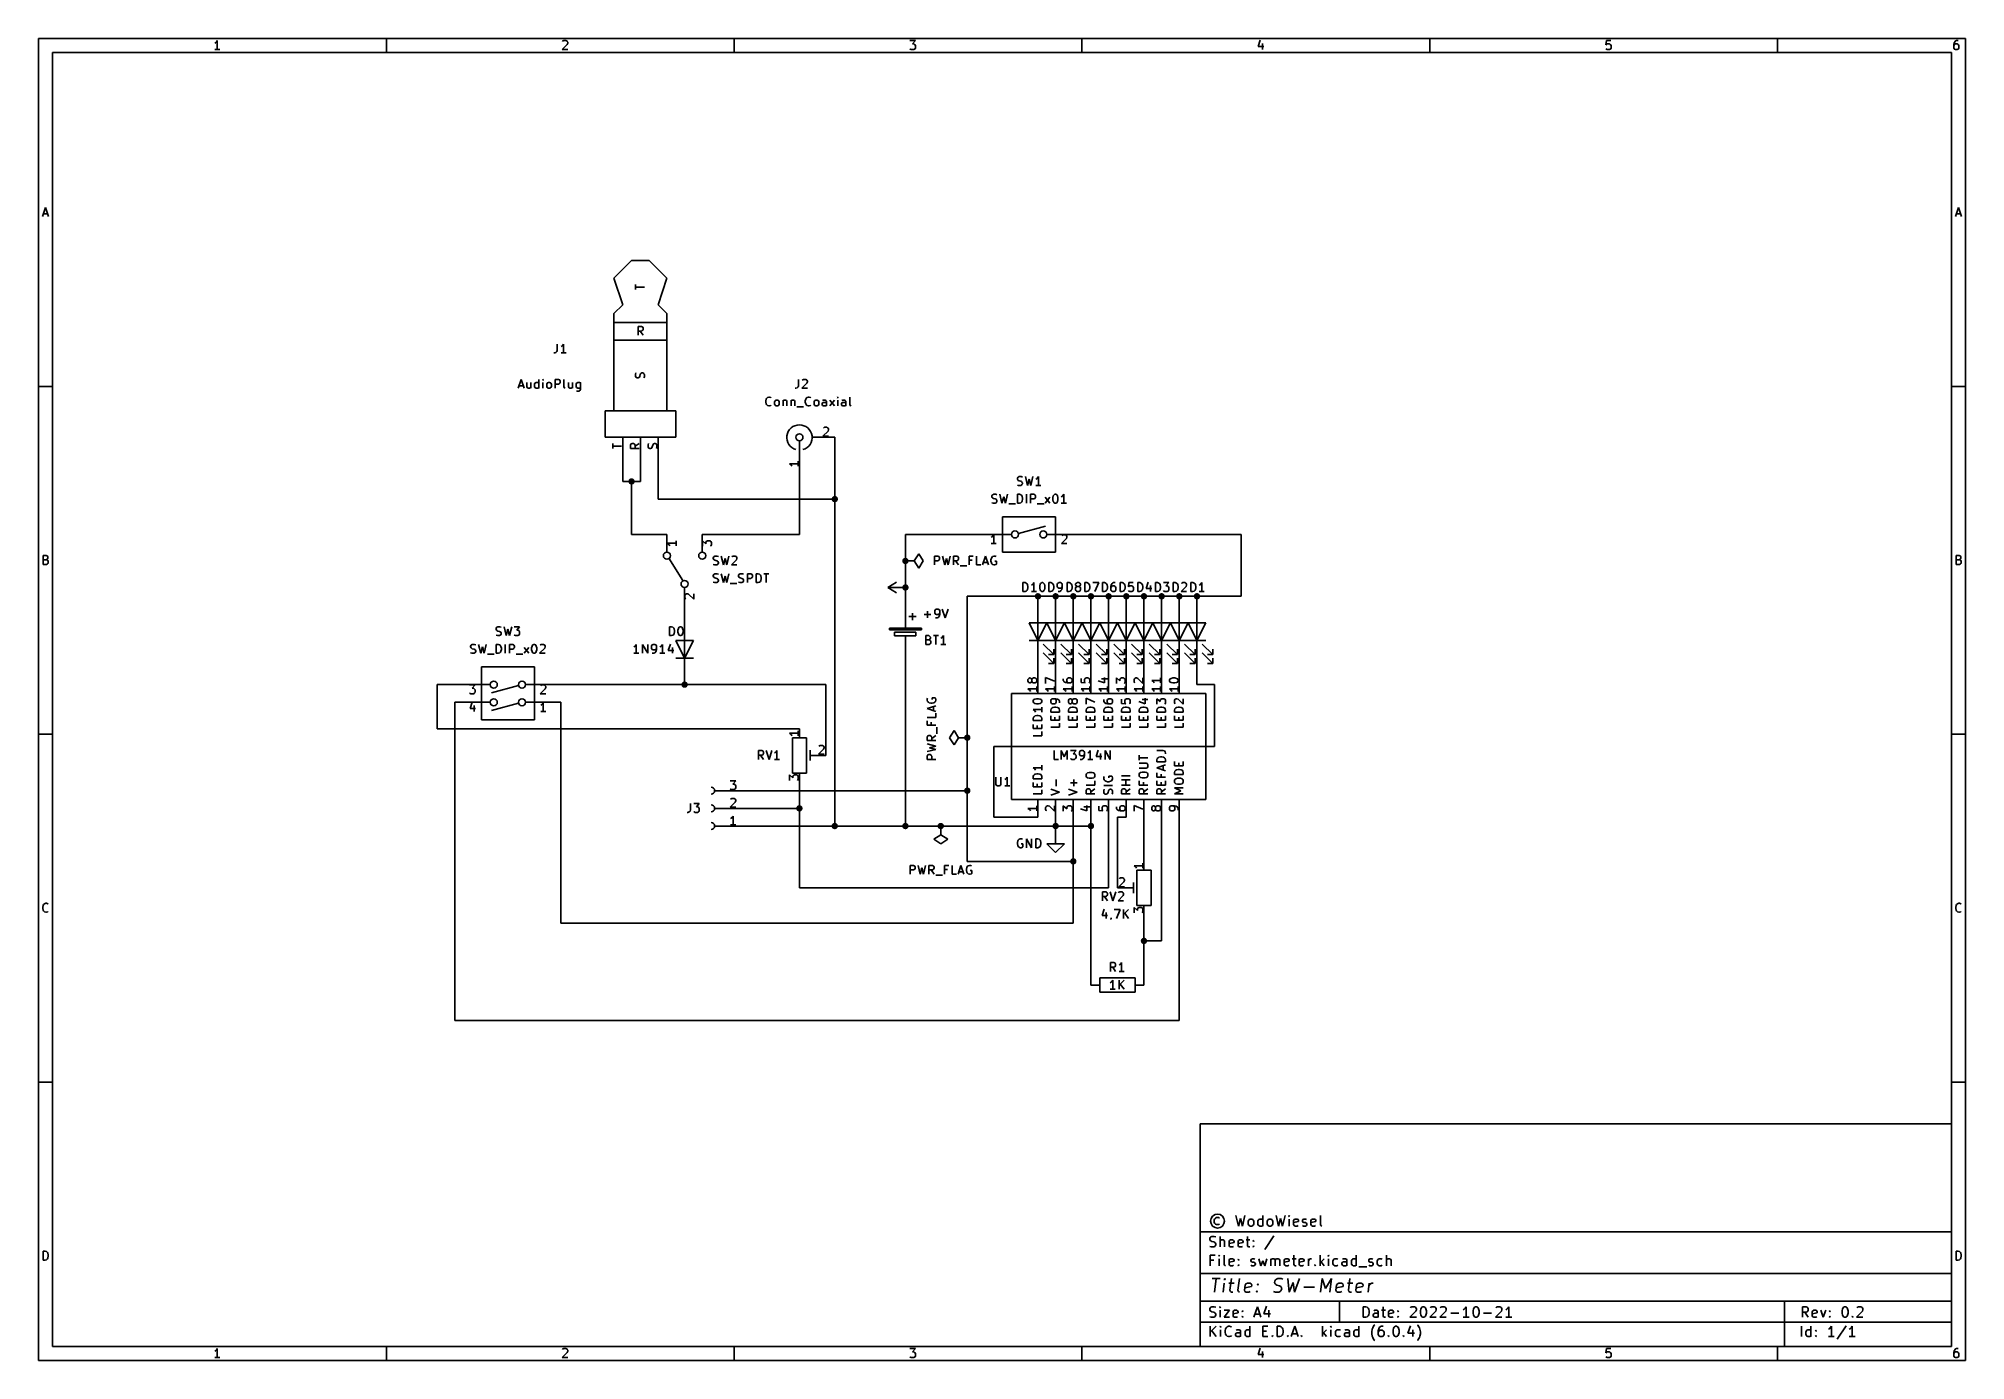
# Model space of a CAD drawing. Extents: x 0.4 to 11.3, y -7.9 to -0.4.
import ezdxf

# ---------------------------------------------------------------- set-up
doc = ezdxf.new("R2010")
doc.units = 0
doc.header["$MEASUREMENT"] = 0
for name, color, linetype in [('CYAN2', 4, 'CONTINUOUS'), ('GREEN3', 91, 'CONTINUOUS'), ('LYELLOW', 51, 'CONTINUOUS'), ('RED2', 1, 'CONTINUOUS'), ('RED3', 11, 'CONTINUOUS')]:
    doc.layers.add(name, color=color, linetype=linetype)

msp = doc.modelspace()

# ---------------------------------------------------------------- linework, layer by layer
at = {"layer": 'CYAN2', "linetype": 'CONTINUOUS'}
for p, q in [((3.31503, -2.17261), (3.31026, -2.17261)), ((3.32217, -2.17023), (3.31503, -2.17261)), ((3.32693, -2.16547), (3.32217, -2.17023)), ((3.32931, -2.15833), (3.32693, -2.16547)), ((3.32931, -2.12261), (3.32931, -2.15833)), ((3.3555, -2.13452), (3.35074, -2.1369)), ((3.37931, -2.17261), (3.35074, -2.17261)), ((3.36026, -2.12976), (3.3555, -2.13452)), ((3.36503, -2.12261), (3.36026, -2.12976)), ((3.36503, -2.17261), (3.36503, -2.12261)), ((3.10789, -2.37261), (3.12455, -2.32261)), ((3.11265, -2.35833), (3.13646, -2.35833)), ((3.12455, -2.32261), (3.14122, -2.37261)), ((3.15789, -2.33928), (3.15789, -2.36547)), ((3.15789, -2.36547), (3.16027, -2.37023)), ((3.16027, -2.37023), (3.16503, -2.37261)), ((3.16503, -2.37261), (3.17217, -2.37261)), ((3.17217, -2.37261), (3.17693, -2.37023)), ((3.17693, -2.37023), (3.17931, -2.36785)), ((3.17931, -2.33928), (3.17931, -2.37261)), ((3.20074, -2.3488), (3.20312, -2.34404)), ((3.20074, -2.36309), (3.20074, -2.3488)), ((3.20312, -2.36785), (3.20074, -2.36309)), ((3.20312, -2.34404), (3.2055, -2.34166)), ((3.2055, -2.37023), (3.20312, -2.36785)), ((3.2055, -2.34166), (3.21027, -2.33928)), ((3.21027, -2.37261), (3.2055, -2.37023)), ((3.21027, -2.33928), (3.21979, -2.33928)), ((3.21979, -2.37261), (3.21027, -2.37261)), ((3.21979, -2.33928), (3.22455, -2.34166)), ((3.22455, -2.37023), (3.21979, -2.37261)), ((3.22455, -2.37261), (3.22455, -2.32261)), ((3.24836, -2.32261), (3.24598, -2.325)), ((3.24598, -2.325), (3.24836, -2.32737)), ((3.25074, -2.325), (3.24836, -2.32261)), ((3.24836, -2.32261), (3.24836, -2.32737)), ((3.24836, -2.32737), (3.25074, -2.325)), ((3.24836, -2.37261), (3.24836, -2.33928)), ((3.26979, -2.3488), (3.27217, -2.34404)), ((3.26979, -2.36309), (3.26979, -2.3488)), ((3.27217, -2.36785), (3.26979, -2.36309)), ((3.27217, -2.34404), (3.27455, -2.34166)), ((3.27455, -2.37023), (3.27217, -2.36785)), ((3.27455, -2.34166), (3.27931, -2.33928)), ((3.27931, -2.37261), (3.27455, -2.37023)), ((3.27931, -2.33928), (3.28646, -2.33928)), ((3.28646, -2.37261), (3.27931, -2.37261)), ((3.28646, -2.33928), (3.29122, -2.34166)), ((3.29122, -2.37023), (3.28646, -2.37261)), ((3.29122, -2.34166), (3.2936, -2.34404)), ((3.2936, -2.36785), (3.29122, -2.37023)), ((3.2936, -2.34404), (3.29598, -2.3488)), ((3.29598, -2.36309), (3.2936, -2.36785)), ((3.29598, -2.3488), (3.29598, -2.36309)), ((3.31741, -2.37261), (3.31741, -2.32261)), ((3.31741, -2.32261), (3.33646, -2.32261)), ((3.33646, -2.3488), (3.31741, -2.3488)), ((3.33646, -2.32261), (3.34122, -2.325)), ((3.34122, -2.34642), (3.33646, -2.3488)), ((3.34122, -2.325), (3.3436, -2.32737)), ((3.3436, -2.34404), (3.34122, -2.34642)), ((3.3436, -2.32737), (3.34598, -2.33214)), ((3.34598, -2.33928), (3.3436, -2.34404)), ((3.34598, -2.33214), (3.34598, -2.33928)), ((3.36741, -2.36547), (3.36741, -2.32261)), ((3.36979, -2.37023), (3.36741, -2.36547)), ((3.37455, -2.37261), (3.36979, -2.37023)), ((3.3936, -2.33928), (3.3936, -2.36547)), ((3.3936, -2.36547), (3.39598, -2.37023)), ((3.39598, -2.37023), (3.40074, -2.37261)), ((3.40074, -2.37261), (3.40789, -2.37261)), ((3.40789, -2.37261), (3.41265, -2.37023)), ((3.41265, -2.37023), (3.41503, -2.36785)), ((3.41503, -2.33928), (3.41503, -2.37261)), ((3.43646, -2.3488), (3.43884, -2.34404)), ((3.43646, -2.36309), (3.43646, -2.3488)), ((3.43884, -2.36785), (3.43646, -2.36309)), ((3.43884, -2.34404), (3.44122, -2.34166)), ((3.44122, -2.37023), (3.43884, -2.36785)), ((3.4436, -2.38928), (3.43884, -2.3869)), ((3.44122, -2.34166), (3.44598, -2.33928)), ((3.44598, -2.37261), (3.44122, -2.37023)), ((3.45074, -2.38928), (3.4436, -2.38928)), ((3.44598, -2.33928), (3.4555, -2.33928)), ((3.4555, -2.37261), (3.44598, -2.37261)), ((3.4555, -2.3869), (3.45074, -2.38928)), ((3.4555, -2.33928), (3.46027, -2.34166)), ((3.46027, -2.37023), (3.4555, -2.37261)), ((3.45789, -2.38452), (3.4555, -2.3869)), ((3.46027, -2.37976), (3.45789, -2.38452)), ((3.46027, -2.33928), (3.46027, -2.37976)), ((4.68059, -2.37262), (4.67582, -2.37262)), ((4.68773, -2.37024), (4.68059, -2.37262)), ((4.69249, -2.36547), (4.68773, -2.37024)), ((4.69487, -2.35833), (4.69249, -2.36547)), ((4.69487, -2.32262), (4.69487, -2.35833)), ((4.74249, -2.34405), (4.71392, -2.37262)), ((4.71392, -2.37262), (4.74487, -2.37262)), ((4.7163, -2.32738), (4.71868, -2.325)), ((4.71868, -2.325), (4.72344, -2.32262)), ((4.72344, -2.32262), (4.73535, -2.32262)), ((4.73535, -2.32262), (4.74011, -2.325)), ((4.74011, -2.325), (4.74249, -2.32738)), ((4.74249, -2.32738), (4.74487, -2.33214)), ((4.74487, -2.3369), (4.74249, -2.34405)), ((4.74487, -2.33214), (4.74487, -2.3369)), ((4.50952, -2.44405), (4.5119, -2.43452)), ((4.50952, -2.45119), (4.50952, -2.44405)), ((4.5119, -2.46071), (4.50952, -2.45119)), ((4.5119, -2.43452), (4.51428, -2.42976)), ((4.51428, -2.46547), (4.5119, -2.46071)), ((4.51428, -2.42976), (4.51905, -2.425)), ((4.51905, -2.47024), (4.51428, -2.46547)), ((4.51905, -2.425), (4.52619, -2.42262)), ((4.52619, -2.47262), (4.51905, -2.47024)), ((4.52619, -2.42262), (4.53095, -2.42262)), ((4.53095, -2.47262), (4.52619, -2.47262)), ((4.53095, -2.42262), (4.53809, -2.425)), ((4.53809, -2.47024), (4.53095, -2.47262)), ((4.53809, -2.425), (4.54047, -2.42738)), ((4.54047, -2.46785), (4.53809, -2.47024)), ((4.55952, -2.44881), (4.5619, -2.44405)), ((4.55952, -2.46309), (4.55952, -2.44881)), ((4.5619, -2.46785), (4.55952, -2.46309)), ((4.5619, -2.44405), (4.56428, -2.44167)), ((4.56428, -2.47024), (4.5619, -2.46785)), ((4.56428, -2.44167), (4.56905, -2.43928)), ((4.56905, -2.47262), (4.56428, -2.47024)), ((4.56905, -2.43928), (4.57619, -2.43928)), ((4.57619, -2.47262), (4.56905, -2.47262)), ((4.57619, -2.43928), (4.58095, -2.44167)), ((4.58095, -2.47024), (4.57619, -2.47262)), ((4.58095, -2.44167), (4.58333, -2.44405)), ((4.58333, -2.46785), (4.58095, -2.47024)), ((4.58333, -2.44405), (4.58571, -2.44881)), ((4.58571, -2.46309), (4.58333, -2.46785)), ((4.58571, -2.44881), (4.58571, -2.46309)), ((4.60714, -2.43928), (4.60714, -2.47262)), ((4.60714, -2.44405), (4.60952, -2.44167)), ((4.60952, -2.44167), (4.61428, -2.43928)), ((4.61428, -2.43928), (4.62143, -2.43928)), ((4.62143, -2.43928), (4.62619, -2.44167)), ((4.62619, -2.44167), (4.62857, -2.44643)), ((4.62857, -2.44643), (4.62857, -2.47262)), ((4.65238, -2.43928), (4.65238, -2.47262)), ((4.65238, -2.44405), (4.65476, -2.44167)), ((4.65476, -2.44167), (4.65952, -2.43928)), ((4.65952, -2.43928), (4.66667, -2.43928)), ((4.66667, -2.43928), (4.67143, -2.44167)), ((4.67143, -2.44167), (4.67381, -2.44643)), ((4.67381, -2.44643), (4.67381, -2.47262)), ((4.68571, -2.47738), (4.72381, -2.47738)), ((4.73333, -2.44405), (4.73571, -2.43452)), ((4.73333, -2.45119), (4.73333, -2.44405)), ((4.73571, -2.46071), (4.73333, -2.45119)), ((4.73571, -2.43452), (4.73809, -2.42976)), ((4.73809, -2.46547), (4.73571, -2.46071)), ((4.73809, -2.42976), (4.74285, -2.425)), ((4.74285, -2.47024), (4.73809, -2.46547)), ((4.74285, -2.425), (4.75, -2.42262)), ((4.75, -2.47262), (4.74285, -2.47024)), ((4.75, -2.42262), (4.75476, -2.42262)), ((4.75476, -2.47262), (4.75, -2.47262)), ((4.75476, -2.42262), (4.7619, -2.425)), ((4.7619, -2.47024), (4.75476, -2.47262)), ((4.7619, -2.425), (4.76428, -2.42738)), ((4.76428, -2.46785), (4.7619, -2.47024)), ((4.78333, -2.44881), (4.78571, -2.44405)), ((4.78333, -2.46309), (4.78333, -2.44881)), ((4.78571, -2.46785), (4.78333, -2.46309)), ((4.78571, -2.44405), (4.78809, -2.44167)), ((4.78809, -2.47024), (4.78571, -2.46785)), ((4.78809, -2.44167), (4.79285, -2.43928)), ((4.79285, -2.47262), (4.78809, -2.47024)), ((4.79285, -2.43928), (4.8, -2.43928)), ((4.8, -2.47262), (4.79285, -2.47262)), ((4.8, -2.43928), (4.80476, -2.44167)), ((4.80476, -2.47024), (4.8, -2.47262)), ((4.80476, -2.44167), (4.80714, -2.44405)), ((4.80714, -2.46785), (4.80476, -2.47024)), ((4.80714, -2.44405), (4.80952, -2.44881)), ((4.80952, -2.46309), (4.80714, -2.46785)), ((4.80952, -2.44881), (4.80952, -2.46309)), ((4.82857, -2.46071), (4.83095, -2.45595)), ((4.82857, -2.46547), (4.82857, -2.46071)), ((4.83095, -2.47024), (4.82857, -2.46547)), ((4.83571, -2.43928), (4.83095, -2.44167)), ((4.83095, -2.45595), (4.83571, -2.45357)), ((4.83571, -2.47262), (4.83095, -2.47024)), ((4.84524, -2.43928), (4.83571, -2.43928)), ((4.83571, -2.45357), (4.84762, -2.45357)), ((4.84762, -2.47262), (4.83571, -2.47262)), ((4.85, -2.44167), (4.84524, -2.43928)), ((4.84762, -2.45357), (4.85238, -2.45119)), ((4.85238, -2.47024), (4.84762, -2.47262)), ((4.85238, -2.44643), (4.85, -2.44167)), ((4.85238, -2.47262), (4.85238, -2.44643)), ((4.87143, -2.47262), (4.89762, -2.43928)), ((4.87143, -2.43928), (4.89762, -2.47262)), ((4.91667, -2.42262), (4.91428, -2.425)), ((4.91428, -2.425), (4.91667, -2.42738)), ((4.91905, -2.425), (4.91667, -2.42262)), ((4.91667, -2.42262), (4.91667, -2.42738)), ((4.91667, -2.42738), (4.91905, -2.425)), ((4.91667, -2.47262), (4.91667, -2.43928)), ((4.93809, -2.46071), (4.94047, -2.45595)), ((4.93809, -2.46547), (4.93809, -2.46071)), ((4.94047, -2.47024), (4.93809, -2.46547)), ((4.94524, -2.43928), (4.94047, -2.44167)), ((4.94047, -2.45595), (4.94524, -2.45357)), ((4.94524, -2.47262), (4.94047, -2.47024)), ((4.95476, -2.43928), (4.94524, -2.43928)), ((4.94524, -2.45357), (4.95714, -2.45357)), ((4.95714, -2.47262), (4.94524, -2.47262)), ((4.95952, -2.44167), (4.95476, -2.43928)), ((4.95714, -2.45357), (4.9619, -2.45119)), ((4.9619, -2.47024), (4.95714, -2.47262)), ((4.9619, -2.44643), (4.95952, -2.44167)), ((4.9619, -2.47262), (4.9619, -2.44643)), ((4.98571, -2.46547), (4.98571, -2.42262)), ((4.98809, -2.47024), (4.98571, -2.46547)), ((4.99285, -2.47262), (4.98809, -2.47024)), ((5.93333, -2.88214), (5.93571, -2.87737)), ((5.93333, -2.8869), (5.93333, -2.88214)), ((5.93571, -2.89166), (5.93333, -2.8869)), ((5.93333, -2.92023), (5.94047, -2.92261)), ((5.93571, -2.87737), (5.93809, -2.875)), ((5.93809, -2.89404), (5.93571, -2.89166)), ((5.93809, -2.875), (5.94285, -2.87261)), ((5.94285, -2.89642), (5.93809, -2.89404)), ((5.94047, -2.92261), (5.95238, -2.92261)), ((5.94285, -2.87261), (5.95476, -2.87261)), ((5.95238, -2.8988), (5.94285, -2.89642)), ((5.95714, -2.90119), (5.95238, -2.8988)), ((5.95238, -2.92261), (5.95714, -2.92023)), ((5.95476, -2.87261), (5.9619, -2.875)), ((5.95952, -2.90357), (5.95714, -2.90119)), ((5.95714, -2.92023), (5.95952, -2.91785)), ((5.9619, -2.90833), (5.95952, -2.90357)), ((5.95952, -2.91785), (5.9619, -2.91309)), ((5.9619, -2.91309), (5.9619, -2.90833)), ((5.97857, -2.87261), (5.99047, -2.92261)), ((5.99047, -2.92261), (6, -2.8869)), ((6, -2.8869), (6.00952, -2.92261)), ((6.00952, -2.92261), (6.02143, -2.87261)), ((6.04285, -2.88452), (6.03809, -2.8869)), ((6.06667, -2.92261), (6.03809, -2.92261)), ((6.04762, -2.87976), (6.04285, -2.88452)), ((6.05238, -2.87261), (6.04762, -2.87976)), ((6.05238, -2.92261), (6.05238, -2.87261)), ((5.78928, -2.98214), (5.79167, -2.97737)), ((5.78928, -2.9869), (5.78928, -2.98214)), ((5.79167, -2.99166), (5.78928, -2.9869)), ((5.78928, -3.02023), (5.79643, -3.02261)), ((5.79167, -2.97737), (5.79405, -2.975)), ((5.79405, -2.99404), (5.79167, -2.99166)), ((5.79405, -2.975), (5.79881, -2.97261)), ((5.79881, -2.99642), (5.79405, -2.99404)), ((5.79643, -3.02261), (5.80833, -3.02261)), ((5.79881, -2.97261), (5.81071, -2.97261)), ((5.80833, -2.9988), (5.79881, -2.99642)), ((5.81309, -3.00119), (5.80833, -2.9988)), ((5.80833, -3.02261), (5.81309, -3.02023)), ((5.81071, -2.97261), (5.81785, -2.975)), ((5.81547, -3.00357), (5.81309, -3.00119)), ((5.81309, -3.02023), (5.81547, -3.01785)), ((5.81785, -3.00833), (5.81547, -3.00357)), ((5.81547, -3.01785), (5.81785, -3.01309)), ((5.81785, -3.01309), (5.81785, -3.00833)), ((5.83452, -2.97261), (5.84643, -3.02261)), ((5.84643, -3.02261), (5.85595, -2.9869)), ((5.85595, -2.9869), (5.86547, -3.02261)), ((5.86547, -3.02261), (5.87738, -2.97261)), ((5.88452, -3.02737), (5.92262, -3.02737)), ((5.93452, -3.02261), (5.93452, -2.97261)), ((5.93452, -2.97261), (5.94643, -2.97261)), ((5.94643, -3.02261), (5.93452, -3.02261)), ((5.94643, -2.97261), (5.95357, -2.975)), ((5.95357, -3.02023), (5.94643, -3.02261)), ((5.95357, -2.975), (5.95833, -2.97976)), ((5.95833, -3.01547), (5.95357, -3.02023)), ((5.95833, -2.97976), (5.96071, -2.98452)), ((5.96071, -3.01071), (5.95833, -3.01547)), ((5.96071, -2.98452), (5.96309, -2.99404)), ((5.96309, -3.00119), (5.96071, -3.01071)), ((5.96309, -2.99404), (5.96309, -3.00119)), ((5.98452, -3.02261), (5.98452, -2.97261)), ((6.00833, -3.02261), (6.00833, -2.97261)), ((6.00833, -2.97261), (6.02738, -2.97261)), ((6.02738, -2.9988), (6.00833, -2.9988)), ((6.02738, -2.97261), (6.03214, -2.975)), ((6.03214, -2.99642), (6.02738, -2.9988)), ((6.03214, -2.975), (6.03452, -2.97737)), ((6.03452, -2.99404), (6.03214, -2.99642)), ((6.03452, -2.97737), (6.0369, -2.98214)), ((6.0369, -2.98928), (6.03452, -2.99404)), ((6.0369, -2.98214), (6.0369, -2.98928)), ((6.04643, -3.02737), (6.08452, -3.02737)), ((6.09167, -3.02261), (6.11785, -2.98928)), ((6.09167, -2.98928), (6.11785, -3.02261)), ((6.13452, -2.99166), (6.1369, -2.98214)), ((6.13452, -3.00357), (6.13452, -2.99166)), ((6.1369, -3.01309), (6.13452, -3.00357)), ((6.1369, -2.98214), (6.13928, -2.97737)), ((6.13928, -3.01785), (6.1369, -3.01309)), ((6.13928, -2.97737), (6.14167, -2.975)), ((6.14167, -3.02023), (6.13928, -3.01785)), ((6.14167, -2.975), (6.14643, -2.97261)), ((6.14643, -3.02261), (6.14167, -3.02023)), ((6.14643, -2.97261), (6.15119, -2.97261)), ((6.15119, -3.02261), (6.14643, -3.02261)), ((6.15119, -2.97261), (6.15595, -2.975)), ((6.15595, -3.02023), (6.15119, -3.02261)), ((6.15595, -2.975), (6.15833, -2.97737)), ((6.15833, -3.01785), (6.15595, -3.02023)), ((6.15833, -2.97737), (6.16071, -2.98214)), ((6.16071, -3.01309), (6.15833, -3.01785)), ((6.16071, -2.98214), (6.16309, -2.99166)), ((6.16309, -3.00357), (6.16071, -3.01309)), ((6.16309, -2.99166), (6.16309, -3.00357)), ((6.1869, -2.98452), (6.18214, -2.9869)), ((6.21071, -3.02261), (6.18214, -3.02261)), ((6.19167, -2.97976), (6.1869, -2.98452)), ((6.19643, -2.97261), (6.19167, -2.97976)), ((6.19643, -3.02261), (6.19643, -2.97261)), ((4.21265, -3.33214), (4.21503, -3.32737)), ((4.21265, -3.3369), (4.21265, -3.33214)), ((4.21503, -3.34166), (4.21265, -3.3369)), ((4.21265, -3.37023), (4.21979, -3.37261)), ((4.21503, -3.32737), (4.21741, -3.325)), ((4.21741, -3.34404), (4.21503, -3.34166)), ((4.21741, -3.325), (4.22217, -3.32261)), ((4.22217, -3.34642), (4.21741, -3.34404)), ((4.21979, -3.37261), (4.23169, -3.37261)), ((4.22217, -3.32261), (4.23407, -3.32261)), ((4.23169, -3.3488), (4.22217, -3.34642)), ((4.23646, -3.35119), (4.23169, -3.3488)), ((4.23169, -3.37261), (4.23646, -3.37023)), ((4.23407, -3.32261), (4.24122, -3.325)), ((4.23884, -3.35357), (4.23646, -3.35119)), ((4.23646, -3.37023), (4.23884, -3.36785)), ((4.24122, -3.35833), (4.23884, -3.35357)), ((4.23884, -3.36785), (4.24122, -3.36309)), ((4.24122, -3.36309), (4.24122, -3.35833)), ((4.25789, -3.32261), (4.26979, -3.37261)), ((4.26979, -3.37261), (4.27931, -3.3369)), ((4.27931, -3.3369), (4.28884, -3.37261)), ((4.28884, -3.37261), (4.30074, -3.32261)), ((4.3436, -3.34404), (4.31503, -3.37261)), ((4.31503, -3.37261), (4.34598, -3.37261)), ((4.31741, -3.32737), (4.31979, -3.325)), ((4.31979, -3.325), (4.32455, -3.32261)), ((4.32455, -3.32261), (4.33646, -3.32261)), ((4.33646, -3.32261), (4.34122, -3.325)), ((4.34122, -3.325), (4.3436, -3.32737)), ((4.3436, -3.32737), (4.34598, -3.33214)), ((4.34598, -3.3369), (4.3436, -3.34404)), ((4.34598, -3.33214), (4.34598, -3.3369)), ((5.46503, -3.37261), (5.46503, -3.32261)), ((5.46503, -3.32261), (5.48407, -3.32261)), ((5.48407, -3.3488), (5.46503, -3.3488)), ((5.48407, -3.32261), (5.48884, -3.32499)), ((5.48884, -3.34642), (5.48407, -3.3488)), ((5.48884, -3.32499), (5.49122, -3.32737)), ((5.49122, -3.34404), (5.48884, -3.34642)), ((5.49122, -3.32737), (5.4936, -3.33213)), ((5.4936, -3.33928), (5.49122, -3.34404)), ((5.4936, -3.33213), (5.4936, -3.33928)), ((5.51026, -3.32261), (5.52217, -3.37261)), ((5.52217, -3.37261), (5.53169, -3.33689)), ((5.53169, -3.33689), (5.54122, -3.37261)), ((5.54122, -3.37261), (5.55312, -3.32261)), ((5.57217, -3.37261), (5.57217, -3.32261)), ((5.57217, -3.32261), (5.59122, -3.32261)), ((5.59122, -3.3488), (5.57217, -3.3488)), ((5.60074, -3.37261), (5.58407, -3.3488)), ((5.59122, -3.32261), (5.59598, -3.32499)), ((5.59598, -3.34642), (5.59122, -3.3488)), ((5.59598, -3.32499), (5.59836, -3.32737)), ((5.59836, -3.34404), (5.59598, -3.34642)), ((5.59836, -3.32737), (5.60074, -3.33213)), ((5.60074, -3.33928), (5.59836, -3.34404)), ((5.60074, -3.33213), (5.60074, -3.33928)), ((5.61026, -3.37737), (5.64836, -3.37737)), ((5.66026, -3.37261), (5.66026, -3.32261)), ((5.66026, -3.32261), (5.68407, -3.32261)), ((5.67693, -3.34642), (5.66026, -3.34642)), ((5.70312, -3.37261), (5.70312, -3.32261)), ((5.72693, -3.37261), (5.70312, -3.37261)), ((5.73646, -3.37261), (5.75312, -3.32261)), ((5.74122, -3.35832), (5.76503, -3.35832)), ((5.75312, -3.32261), (5.76979, -3.37261)), ((5.78646, -3.33452), (5.78407, -3.34404)), ((5.78407, -3.34404), (5.78407, -3.35118)), ((5.78407, -3.35118), (5.78646, -3.3607)), ((5.78884, -3.32975), (5.78646, -3.33452)), ((5.78646, -3.3607), (5.78884, -3.36546)), ((5.7936, -3.32499), (5.78884, -3.32975)), ((5.78884, -3.36546), (5.7936, -3.37023)), ((5.80074, -3.32261), (5.7936, -3.32499)), ((5.7936, -3.37023), (5.80074, -3.37261)), ((5.80789, -3.32261), (5.80074, -3.32261)), ((5.80074, -3.37261), (5.8055, -3.37261)), ((5.81503, -3.35118), (5.8055, -3.35118)), ((5.8055, -3.37261), (5.81265, -3.37023)), ((5.81265, -3.32499), (5.80789, -3.32261)), ((5.81265, -3.37023), (5.81503, -3.36785)), ((5.81503, -3.36785), (5.81503, -3.35118)), ((4.21265, -3.43214), (4.21503, -3.42737)), ((4.21265, -3.4369), (4.21265, -3.43214)), ((4.21503, -3.44166), (4.21265, -3.4369)), ((4.21265, -3.47023), (4.21979, -3.47261)), ((4.21503, -3.42737), (4.21741, -3.425)), ((4.21741, -3.44404), (4.21503, -3.44166)), ((4.21741, -3.425), (4.22217, -3.42261)), ((4.22217, -3.44642), (4.21741, -3.44404)), ((4.21979, -3.47261), (4.23169, -3.47261)), ((4.22217, -3.42261), (4.23407, -3.42261)), ((4.23169, -3.4488), (4.22217, -3.44642)), ((4.23646, -3.45119), (4.23169, -3.4488)), ((4.23169, -3.47261), (4.23646, -3.47023)), ((4.23407, -3.42261), (4.24122, -3.425)), ((4.23883, -3.45357), (4.23646, -3.45119)), ((4.23646, -3.47023), (4.23883, -3.46785)), ((4.24122, -3.45833), (4.23883, -3.45357)), ((4.23883, -3.46785), (4.24122, -3.46309)), ((4.24122, -3.46309), (4.24122, -3.45833)), ((4.25788, -3.42261), (4.26979, -3.47261)), ((4.26979, -3.47261), (4.27931, -3.4369)), ((4.27931, -3.4369), (4.28883, -3.47261)), ((4.28883, -3.47261), (4.30074, -3.42261)), ((4.30788, -3.47737), (4.34598, -3.47737)), ((4.3555, -3.43214), (4.35788, -3.42737)), ((4.3555, -3.4369), (4.3555, -3.43214)), ((4.35788, -3.44166), (4.3555, -3.4369)), ((4.3555, -3.47023), (4.36265, -3.47261)), ((4.35788, -3.42737), (4.36026, -3.425)), ((4.36026, -3.44404), (4.35788, -3.44166)), ((4.36026, -3.425), (4.36503, -3.42261)), ((4.36503, -3.44642), (4.36026, -3.44404)), ((4.36265, -3.47261), (4.37455, -3.47261)), ((4.36503, -3.42261), (4.37693, -3.42261)), ((4.37455, -3.4488), (4.36503, -3.44642)), ((4.37931, -3.45119), (4.37455, -3.4488)), ((4.37455, -3.47261), (4.37931, -3.47023)), ((4.37693, -3.42261), (4.38407, -3.425)), ((4.38169, -3.45357), (4.37931, -3.45119)), ((4.37931, -3.47023), (4.38169, -3.46785)), ((4.38407, -3.45833), (4.38169, -3.45357)), ((4.38169, -3.46785), (4.38407, -3.46309)), ((4.38407, -3.46309), (4.38407, -3.45833)), ((4.4055, -3.47261), (4.4055, -3.42261)), ((4.4055, -3.42261), (4.42455, -3.42261)), ((4.42455, -3.4488), (4.4055, -3.4488)), ((4.42455, -3.42261), (4.42931, -3.425)), ((4.42931, -3.44642), (4.42455, -3.4488)), ((4.42931, -3.425), (4.43169, -3.42737)), ((4.43169, -3.44404), (4.42931, -3.44642)), ((4.43169, -3.42737), (4.43407, -3.43214)), ((4.43407, -3.43928), (4.43169, -3.44404)), ((4.43407, -3.43214), (4.43407, -3.43928)), ((4.4555, -3.47261), (4.4555, -3.42261)), ((4.4555, -3.42261), (4.46741, -3.42261)), ((4.46741, -3.47261), (4.4555, -3.47261)), ((4.46741, -3.42261), (4.47455, -3.425)), ((4.47455, -3.47023), (4.46741, -3.47261)), ((4.47455, -3.425), (4.47931, -3.42976)), ((4.47931, -3.46547), (4.47455, -3.47023)), ((4.47931, -3.42976), (4.48169, -3.43452)), ((4.48169, -3.46071), (4.47931, -3.46547)), ((4.48169, -3.43452), (4.48407, -3.44404)), ((4.48407, -3.45119), (4.48169, -3.46071)), ((4.48407, -3.44404), (4.48407, -3.45119)), ((4.49836, -3.42261), (4.52693, -3.42261)), ((4.51265, -3.47261), (4.51265, -3.42261)), ((5.96503, -3.52262), (5.96503, -3.47262)), ((5.96503, -3.47262), (5.97693, -3.47262)), ((5.97693, -3.47262), (5.98407, -3.475)), ((5.98407, -3.475), (5.98884, -3.47976)), ((5.98884, -3.47976), (5.99122, -3.48452)), ((5.99122, -3.48452), (5.9936, -3.49405)), ((6.01741, -3.48452), (6.01265, -3.4869)), ((6.02217, -3.47976), (6.01741, -3.48452)), ((6.02693, -3.47262), (6.02217, -3.47976)), ((6.02693, -3.52262), (6.02693, -3.47262)), ((6.06027, -3.49167), (6.06265, -3.48214)), ((6.06265, -3.48214), (6.06503, -3.47738)), ((6.06503, -3.47738), (6.06741, -3.475)), ((6.06741, -3.475), (6.07217, -3.47262)), ((6.07217, -3.47262), (6.07693, -3.47262)), ((6.07693, -3.47262), (6.08169, -3.475)), ((6.08169, -3.475), (6.08407, -3.47738)), ((6.08407, -3.47738), (6.08646, -3.48214)), ((6.08646, -3.48214), (6.08884, -3.49167)), ((6.11116, -3.52262), (6.11116, -3.47262)), ((6.11116, -3.47262), (6.12306, -3.47262)), ((6.12306, -3.47262), (6.1302, -3.475)), ((6.1302, -3.475), (6.13496, -3.47976)), ((6.13496, -3.47976), (6.13735, -3.48452)), ((6.13735, -3.48452), (6.13973, -3.49405)), ((6.16116, -3.47738), (6.15878, -3.48214)), ((6.15878, -3.48214), (6.15878, -3.49405)), ((6.16354, -3.475), (6.16116, -3.47738)), ((6.1683, -3.47262), (6.16354, -3.475)), ((6.17782, -3.47262), (6.1683, -3.47262)), ((6.18259, -3.475), (6.17782, -3.47262)), ((6.18496, -3.47738), (6.18259, -3.475)), ((6.18735, -3.48214), (6.18496, -3.47738)), ((6.18735, -3.50119), (6.18735, -3.48214)), ((6.21503, -3.52262), (6.21503, -3.47262)), ((6.21503, -3.47262), (6.22693, -3.47262)), ((6.22693, -3.47262), (6.23407, -3.475)), ((6.23407, -3.475), (6.23883, -3.47976)), ((6.23883, -3.47976), (6.24122, -3.48452)), ((6.24122, -3.48452), (6.2436, -3.49405)), ((6.26265, -3.48214), (6.26503, -3.47738)), ((6.26265, -3.48452), (6.26265, -3.48214)), ((6.26503, -3.48928), (6.26265, -3.48452)), ((6.26503, -3.47738), (6.26741, -3.475)), ((6.26741, -3.49167), (6.26503, -3.48928)), ((6.26741, -3.475), (6.27217, -3.47262)), ((6.27217, -3.47262), (6.28169, -3.47262)), ((6.28169, -3.47262), (6.28646, -3.475)), ((6.28646, -3.475), (6.28883, -3.47738)), ((6.28883, -3.48928), (6.28646, -3.49167)), ((6.28883, -3.47738), (6.29122, -3.48214)), ((6.29122, -3.48452), (6.28883, -3.48928)), ((6.29122, -3.48214), (6.29122, -3.48452)), ((6.31503, -3.52262), (6.31503, -3.47262)), ((6.31503, -3.47262), (6.32693, -3.47262)), ((6.32693, -3.47262), (6.33407, -3.475)), ((6.33407, -3.475), (6.33883, -3.47976)), ((6.33883, -3.47976), (6.34122, -3.48452)), ((6.34122, -3.48452), (6.3436, -3.49405)), ((6.36026, -3.47262), (6.3936, -3.47262)), ((6.3936, -3.47262), (6.37217, -3.52262)), ((6.41503, -3.52262), (6.41503, -3.47262)), ((6.41503, -3.47262), (6.42693, -3.47262)), ((6.42693, -3.47262), (6.43407, -3.475)), ((6.43407, -3.475), (6.43883, -3.47976)), ((6.43883, -3.47976), (6.44122, -3.48452)), ((6.44122, -3.48452), (6.4436, -3.49405)), ((6.46503, -3.48452), (6.46265, -3.49405)), ((6.46979, -3.47738), (6.46503, -3.48452)), ((6.47217, -3.475), (6.46979, -3.47738)), ((6.47693, -3.47262), (6.47217, -3.475)), ((6.48646, -3.47262), (6.47693, -3.47262)), ((6.51503, -3.52262), (6.51503, -3.47262)), ((6.51503, -3.47262), (6.52693, -3.47262)), ((6.52693, -3.47262), (6.53407, -3.475)), ((6.53407, -3.475), (6.53883, -3.47976)), ((6.53883, -3.47976), (6.54122, -3.48452)), ((6.54122, -3.48452), (6.5436, -3.49405)), ((6.56503, -3.47262), (6.56265, -3.49643)), ((6.58883, -3.47262), (6.56503, -3.47262)), ((6.61503, -3.52262), (6.61503, -3.47262)), ((6.61503, -3.47262), (6.62693, -3.47262)), ((6.62693, -3.47262), (6.63407, -3.475)), ((6.63407, -3.475), (6.63883, -3.47976)), ((6.63883, -3.47976), (6.64122, -3.48452)), ((6.64122, -3.48452), (6.6436, -3.49405)), ((6.67455, -3.47024), (6.66265, -3.50595)), ((6.68646, -3.48928), (6.68646, -3.52262)), ((6.71503, -3.52262), (6.71503, -3.47262)), ((6.71503, -3.47262), (6.72693, -3.47262)), ((6.72693, -3.47262), (6.73407, -3.475)), ((6.73407, -3.475), (6.73883, -3.47976)), ((6.73883, -3.47976), (6.74122, -3.48452)), ((6.74122, -3.48452), (6.7436, -3.49405)), ((6.76026, -3.47262), (6.79122, -3.47262)), ((6.79122, -3.47262), (6.77455, -3.49167)), ((6.81503, -3.52262), (6.81503, -3.47262)), ((6.81503, -3.47262), (6.82693, -3.47262)), ((6.82693, -3.47262), (6.83407, -3.475)), ((6.83407, -3.475), (6.83883, -3.47976)), ((6.83883, -3.47976), (6.84122, -3.48452)), ((6.84122, -3.48452), (6.8436, -3.49405)), ((6.86265, -3.47738), (6.86503, -3.475)), ((6.86503, -3.475), (6.86979, -3.47262)), ((6.86979, -3.47262), (6.88169, -3.47262)), ((6.88169, -3.47262), (6.88646, -3.475)), ((6.88646, -3.475), (6.88883, -3.47738)), ((6.88883, -3.47738), (6.89122, -3.48214)), ((6.89122, -3.4869), (6.88883, -3.49405)), ((6.89122, -3.48214), (6.89122, -3.4869)), ((6.91503, -3.52262), (6.91503, -3.47262)), ((6.91503, -3.47262), (6.92693, -3.47262)), ((6.92693, -3.47262), (6.93407, -3.475)), ((6.93407, -3.475), (6.93883, -3.47976)), ((6.93883, -3.47976), (6.94122, -3.48452)), ((6.94122, -3.48452), (6.9436, -3.49405)), ((6.96741, -3.48452), (6.96265, -3.4869)), ((6.97217, -3.47976), (6.96741, -3.48452)), ((6.97693, -3.47262), (6.97217, -3.47976)), ((6.97693, -3.52262), (6.97693, -3.47262)), ((5.97693, -3.52262), (5.96503, -3.52262)), ((5.98407, -3.52024), (5.97693, -3.52262)), ((5.98884, -3.51547), (5.98407, -3.52024)), ((5.99122, -3.51071), (5.98884, -3.51547)), ((5.9936, -3.50119), (5.99122, -3.51071)), ((5.9936, -3.49405), (5.9936, -3.50119)), ((6.04122, -3.52262), (6.01265, -3.52262)), ((6.06027, -3.50357), (6.06027, -3.49167)), ((6.06265, -3.51309), (6.06027, -3.50357)), ((6.06503, -3.51785), (6.06265, -3.51309)), ((6.06741, -3.52024), (6.06503, -3.51785)), ((6.07217, -3.52262), (6.06741, -3.52024)), ((6.07693, -3.52262), (6.07217, -3.52262)), ((6.08169, -3.52024), (6.07693, -3.52262)), ((6.08407, -3.51785), (6.08169, -3.52024)), ((6.08646, -3.51309), (6.08407, -3.51785)), ((6.08884, -3.50357), (6.08646, -3.51309)), ((6.08884, -3.49167), (6.08884, -3.50357)), ((6.12306, -3.52262), (6.11116, -3.52262)), ((6.1302, -3.52024), (6.12306, -3.52262)), ((6.13496, -3.51547), (6.1302, -3.52024)), ((6.13735, -3.51071), (6.13496, -3.51547)), ((6.13973, -3.50119), (6.13735, -3.51071)), ((6.13973, -3.49405), (6.13973, -3.50119)), ((6.15878, -3.49405), (6.16116, -3.49881)), ((6.16116, -3.49881), (6.16354, -3.50119)), ((6.16354, -3.50119), (6.1683, -3.50357)), ((6.16354, -3.52262), (6.17306, -3.52262)), ((6.1683, -3.50357), (6.17782, -3.50357)), ((6.17306, -3.52262), (6.17782, -3.52024)), ((6.17782, -3.50357), (6.18259, -3.50119)), ((6.17782, -3.52024), (6.1802, -3.51785)), ((6.1802, -3.51785), (6.18496, -3.51071)), ((6.18259, -3.50119), (6.18496, -3.49881)), ((6.18496, -3.49881), (6.18735, -3.49405)), ((6.18496, -3.51071), (6.18735, -3.50119)), ((6.22693, -3.52262), (6.21503, -3.52262)), ((6.23407, -3.52024), (6.22693, -3.52262)), ((6.23883, -3.51547), (6.23407, -3.52024)), ((6.24122, -3.51071), (6.23883, -3.51547)), ((6.2436, -3.50119), (6.24122, -3.51071)), ((6.2436, -3.49405), (6.2436, -3.50119)), ((6.26503, -3.49881), (6.26265, -3.50357)), ((6.26265, -3.50357), (6.26265, -3.51309)), ((6.26265, -3.51309), (6.26503, -3.51785)), ((6.26741, -3.49643), (6.26503, -3.49881)), ((6.26503, -3.51785), (6.26741, -3.52024)), ((6.27217, -3.49405), (6.26741, -3.49167)), ((6.27217, -3.49405), (6.26741, -3.49643)), ((6.26741, -3.52024), (6.27217, -3.52262)), ((6.28169, -3.49405), (6.27217, -3.49405)), ((6.27217, -3.52262), (6.28169, -3.52262)), ((6.28646, -3.49167), (6.28169, -3.49405)), ((6.28646, -3.49643), (6.28169, -3.49405)), ((6.28169, -3.52262), (6.28646, -3.52024)), ((6.28883, -3.49881), (6.28646, -3.49643)), ((6.28646, -3.52024), (6.28883, -3.51785)), ((6.29122, -3.50357), (6.28883, -3.49881)), ((6.28883, -3.51785), (6.29122, -3.51309)), ((6.29122, -3.51309), (6.29122, -3.50357)), ((6.32693, -3.52262), (6.31503, -3.52262)), ((6.33407, -3.52024), (6.32693, -3.52262)), ((6.33883, -3.51547), (6.33407, -3.52024)), ((6.34122, -3.51071), (6.33883, -3.51547)), ((6.3436, -3.50119), (6.34122, -3.51071)), ((6.3436, -3.49405), (6.3436, -3.50119)), ((6.42693, -3.52262), (6.41503, -3.52262)), ((6.43407, -3.52024), (6.42693, -3.52262)), ((6.43883, -3.51547), (6.43407, -3.52024)), ((6.44122, -3.51071), (6.43883, -3.51547)), ((6.4436, -3.50119), (6.44122, -3.51071)), ((6.4436, -3.49405), (6.4436, -3.50119)), ((6.46265, -3.49405), (6.46265, -3.51309)), ((6.46503, -3.49643), (6.46265, -3.50119)), ((6.46265, -3.51309), (6.46503, -3.51785)), ((6.46741, -3.49405), (6.46503, -3.49643)), ((6.46503, -3.51785), (6.46741, -3.52024)), ((6.47217, -3.49167), (6.46741, -3.49405)), ((6.46741, -3.52024), (6.47217, -3.52262)), ((6.48169, -3.49167), (6.47217, -3.49167)), ((6.47217, -3.52262), (6.48169, -3.52262)), ((6.48646, -3.49405), (6.48169, -3.49167)), ((6.48169, -3.52262), (6.48646, -3.52024)), ((6.48883, -3.49643), (6.48646, -3.49405)), ((6.48646, -3.52024), (6.48883, -3.51785)), ((6.49122, -3.50119), (6.48883, -3.49643)), ((6.48883, -3.51785), (6.49122, -3.51309)), ((6.49122, -3.51309), (6.49122, -3.50119)), ((6.52693, -3.52262), (6.51503, -3.52262)), ((6.53407, -3.52024), (6.52693, -3.52262)), ((6.53883, -3.51547), (6.53407, -3.52024)), ((6.54122, -3.51071), (6.53883, -3.51547)), ((6.5436, -3.50119), (6.54122, -3.51071)), ((6.5436, -3.49405), (6.5436, -3.50119)), ((6.56265, -3.49643), (6.56503, -3.49405)), ((6.56503, -3.52024), (6.56265, -3.51785)), ((6.56503, -3.49405), (6.56979, -3.49167)), ((6.56979, -3.52262), (6.56503, -3.52024)), ((6.56979, -3.49167), (6.58169, -3.49167)), ((6.58169, -3.52262), (6.56979, -3.52262)), ((6.58169, -3.49167), (6.58646, -3.49405)), ((6.58646, -3.52024), (6.58169, -3.52262)), ((6.58646, -3.49405), (6.58883, -3.49643)), ((6.58883, -3.51785), (6.58646, -3.52024)), ((6.58883, -3.49643), (6.59122, -3.50119)), ((6.59122, -3.51309), (6.58883, -3.51785)), ((6.59122, -3.50119), (6.59122, -3.51309)), ((6.62693, -3.52262), (6.61503, -3.52262)), ((6.63407, -3.52024), (6.62693, -3.52262)), ((6.63883, -3.51547), (6.63407, -3.52024)), ((6.64122, -3.51071), (6.63883, -3.51547)), ((6.6436, -3.50119), (6.64122, -3.51071)), ((6.6436, -3.49405), (6.6436, -3.50119)), ((6.66265, -3.50595), (6.6936, -3.50595)), ((6.72693, -3.52262), (6.71503, -3.52262)), ((6.73407, -3.52024), (6.72693, -3.52262)), ((6.73883, -3.51547), (6.73407, -3.52024)), ((6.74122, -3.51071), (6.73883, -3.51547)), ((6.7436, -3.50119), (6.74122, -3.51071)), ((6.7436, -3.49405), (6.7436, -3.50119)), ((6.76265, -3.52024), (6.76026, -3.51785)), ((6.76741, -3.52262), (6.76265, -3.52024)), ((6.78169, -3.52262), (6.76741, -3.52262)), ((6.77455, -3.49167), (6.78169, -3.49167)), ((6.78169, -3.49167), (6.78646, -3.49405)), ((6.78646, -3.52024), (6.78169, -3.52262)), ((6.78646, -3.49405), (6.78883, -3.49643)), ((6.78883, -3.51785), (6.78646, -3.52024)), ((6.78883, -3.49643), (6.79122, -3.50119)), ((6.79122, -3.51309), (6.78883, -3.51785)), ((6.79122, -3.50119), (6.79122, -3.51309)), ((6.82693, -3.52262), (6.81503, -3.52262)), ((6.83407, -3.52024), (6.82693, -3.52262)), ((6.83883, -3.51547), (6.83407, -3.52024)), ((6.84122, -3.51071), (6.83883, -3.51547)), ((6.8436, -3.50119), (6.84122, -3.51071)), ((6.8436, -3.49405), (6.8436, -3.50119)), ((6.88883, -3.49405), (6.86026, -3.52262)), ((6.86026, -3.52262), (6.89122, -3.52262)), ((6.92693, -3.52262), (6.91503, -3.52262)), ((6.93407, -3.52024), (6.92693, -3.52262)), ((6.93883, -3.51547), (6.93407, -3.52024)), ((6.94122, -3.51071), (6.93883, -3.51547)), ((6.9436, -3.50119), (6.94122, -3.51071)), ((6.9436, -3.49405), (6.9436, -3.50119)), ((6.99122, -3.52262), (6.96265, -3.52262)), ((5.40639, -3.65357), (5.44449, -3.65357)), ((5.42544, -3.67262), (5.42544, -3.63452)), ((5.4683, -3.62738), (5.46592, -3.63214)), ((5.46592, -3.63214), (5.46592, -3.64405)), ((5.46592, -3.64405), (5.4683, -3.64881)), ((5.47068, -3.625), (5.4683, -3.62738)), ((5.4683, -3.64881), (5.47068, -3.65119)), ((5.47544, -3.62262), (5.47068, -3.625)), ((5.47068, -3.65119), (5.47544, -3.65357)), ((5.47068, -3.67262), (5.4802, -3.67262)), ((5.48496, -3.62262), (5.47544, -3.62262)), ((5.47544, -3.65357), (5.48496, -3.65357)), ((5.4802, -3.67262), (5.48496, -3.67024)), ((5.48973, -3.625), (5.48496, -3.62262)), ((5.48496, -3.65357), (5.48973, -3.65119)), ((5.48496, -3.67024), (5.48735, -3.66785)), ((5.48735, -3.66785), (5.49211, -3.66071)), ((5.49211, -3.62738), (5.48973, -3.625)), ((5.48973, -3.65119), (5.49211, -3.64881)), ((5.49449, -3.63214), (5.49211, -3.62738)), ((5.49211, -3.64881), (5.49449, -3.64405)), ((5.49211, -3.66071), (5.49449, -3.65119)), ((5.49449, -3.65119), (5.49449, -3.63214)), ((5.50878, -3.62262), (5.52544, -3.67262)), ((5.52544, -3.67262), (5.54211, -3.62262)), ((2.98333, -3.73214), (2.98571, -3.72738)), ((2.98333, -3.7369), (2.98333, -3.73214)), ((2.98571, -3.74167), (2.98333, -3.7369)), ((2.98333, -3.77024), (2.99047, -3.77262)), ((2.98571, -3.72738), (2.98809, -3.725)), ((2.98809, -3.74405), (2.98571, -3.74167)), ((2.98809, -3.725), (2.99285, -3.72262)), ((2.99285, -3.74643), (2.98809, -3.74405)), ((2.99047, -3.77262), (3.00237, -3.77262)), ((2.99285, -3.72262), (3.00476, -3.72262)), ((3.00237, -3.74881), (2.99285, -3.74643)), ((3.00714, -3.75119), (3.00237, -3.74881)), ((3.00237, -3.77262), (3.00714, -3.77024)), ((3.00476, -3.72262), (3.0119, -3.725)), ((3.00952, -3.75357), (3.00714, -3.75119)), ((3.00714, -3.77024), (3.00952, -3.76785)), ((3.0119, -3.75833), (3.00952, -3.75357)), ((3.00952, -3.76785), (3.0119, -3.76309)), ((3.0119, -3.76309), (3.0119, -3.75833)), ((3.02857, -3.72262), (3.04047, -3.77262)), ((3.04047, -3.77262), (3.05, -3.7369)), ((3.05, -3.7369), (3.05952, -3.77262)), ((3.05952, -3.77262), (3.07142, -3.72262)), ((3.08571, -3.72262), (3.11666, -3.72262)), ((3.08809, -3.77024), (3.08571, -3.76785)), ((3.09285, -3.77262), (3.08809, -3.77024)), ((3.10714, -3.77262), (3.09285, -3.77262)), ((3.11666, -3.72262), (3.1, -3.74167)), ((3.1, -3.74167), (3.10714, -3.74167)), ((3.10714, -3.74167), (3.1119, -3.74405)), ((3.1119, -3.77024), (3.10714, -3.77262)), ((3.1119, -3.74405), (3.11428, -3.74643)), ((3.11428, -3.76785), (3.1119, -3.77024)), ((3.11428, -3.74643), (3.11666, -3.75119)), ((3.11666, -3.76309), (3.11428, -3.76785)), ((3.11666, -3.75119), (3.11666, -3.76309)), ((3.96503, -3.77262), (3.96503, -3.72262)), ((3.96503, -3.72262), (3.97693, -3.72262)), ((3.97693, -3.77262), (3.96503, -3.77262)), ((3.97693, -3.72262), (3.98407, -3.725)), ((3.98407, -3.77024), (3.97693, -3.77262)), ((3.98407, -3.725), (3.98883, -3.72976)), ((3.98883, -3.76547), (3.98407, -3.77024)), ((3.98883, -3.72976), (3.99122, -3.73452)), ((3.99122, -3.76071), (3.98883, -3.76547)), ((3.99122, -3.73452), (3.9936, -3.74405)), ((3.9936, -3.75119), (3.99122, -3.76071)), ((3.9936, -3.74405), (3.9936, -3.75119)), ((4.01265, -3.74167), (4.01503, -3.73214)), ((4.01265, -3.75357), (4.01265, -3.74167)), ((4.01503, -3.76309), (4.01265, -3.75357)), ((4.01503, -3.73214), (4.01741, -3.72738)), ((4.01741, -3.76785), (4.01503, -3.76309)), ((4.01741, -3.72738), (4.01979, -3.725)), ((4.01979, -3.77024), (4.01741, -3.76785)), ((4.01979, -3.725), (4.02455, -3.72262)), ((4.02455, -3.77262), (4.01979, -3.77024)), ((4.02455, -3.72262), (4.02931, -3.72262)), ((4.02931, -3.77262), (4.02455, -3.77262)), ((4.02931, -3.72262), (4.03407, -3.725)), ((4.03407, -3.77024), (4.02931, -3.77262)), ((4.03407, -3.725), (4.03646, -3.72738)), ((4.03646, -3.76785), (4.03407, -3.77024)), ((4.03646, -3.72738), (4.03883, -3.73214)), ((4.03883, -3.76309), (4.03646, -3.76785)), ((4.03883, -3.73214), (4.04122, -3.74167)), ((4.04122, -3.75357), (4.03883, -3.76309)), ((4.04122, -3.74167), (4.04122, -3.75357)), ((5.41503, -3.82261), (5.41503, -3.77261)), ((5.41503, -3.77261), (5.43169, -3.77261)), ((5.43169, -3.79642), (5.41503, -3.79642)), ((5.43169, -3.77261), (5.43645, -3.775)), ((5.43645, -3.79404), (5.43169, -3.79642)), ((5.43169, -3.79642), (5.43883, -3.7988)), ((5.43645, -3.775), (5.43883, -3.77737)), ((5.43883, -3.79166), (5.43645, -3.79404)), ((5.43883, -3.77737), (5.44122, -3.78214)), ((5.44122, -3.7869), (5.43883, -3.79166)), ((5.43883, -3.7988), (5.44122, -3.80119)), ((5.44122, -3.78214), (5.44122, -3.7869)), ((5.44122, -3.80119), (5.4436, -3.80594)), ((5.4436, -3.81309), (5.44122, -3.81785)), ((5.4436, -3.80594), (5.4436, -3.81309)), ((5.45788, -3.77261), (5.48645, -3.77261)), ((5.47217, -3.82261), (5.47217, -3.77261)), ((5.5055, -3.78452), (5.50074, -3.7869)), ((5.51026, -3.77976), (5.5055, -3.78452)), ((5.51503, -3.77261), (5.51026, -3.77976)), ((5.51503, -3.82261), (5.51503, -3.77261)), ((2.83928, -3.83214), (2.84166, -3.82738)), ((2.83928, -3.8369), (2.83928, -3.83214)), ((2.84166, -3.84167), (2.83928, -3.8369)), ((2.83928, -3.87024), (2.84642, -3.87262)), ((2.84166, -3.82738), (2.84404, -3.825)), ((2.84404, -3.84405), (2.84166, -3.84167)), ((2.84404, -3.825), (2.8488, -3.82262)), ((2.8488, -3.84643), (2.84404, -3.84405)), ((2.84642, -3.87262), (2.85833, -3.87262)), ((2.8488, -3.82262), (2.86071, -3.82262)), ((2.85833, -3.84881), (2.8488, -3.84643)), ((2.86309, -3.85119), (2.85833, -3.84881)), ((2.85833, -3.87262), (2.86309, -3.87024)), ((2.86071, -3.82262), (2.86785, -3.825)), ((2.86547, -3.85357), (2.86309, -3.85119)), ((2.86309, -3.87024), (2.86547, -3.86785)), ((2.86785, -3.85833), (2.86547, -3.85357)), ((2.86547, -3.86785), (2.86785, -3.86309)), ((2.86785, -3.86309), (2.86785, -3.85833)), ((2.88452, -3.82262), (2.89642, -3.87262)), ((2.89642, -3.87262), (2.90594, -3.8369)), ((2.90594, -3.8369), (2.91547, -3.87262)), ((2.91547, -3.87262), (2.92737, -3.82262)), ((2.93452, -3.87738), (2.97261, -3.87738)), ((2.98452, -3.87262), (2.98452, -3.82262)), ((2.98452, -3.82262), (2.99642, -3.82262)), ((2.99642, -3.87262), (2.98452, -3.87262)), ((2.99642, -3.82262), (3.00357, -3.825)), ((3.00357, -3.87024), (2.99642, -3.87262)), ((3.00357, -3.825), (3.00833, -3.82976)), ((3.00833, -3.86547), (3.00357, -3.87024)), ((3.00833, -3.82976), (3.01071, -3.83452)), ((3.01071, -3.86071), (3.00833, -3.86547)), ((3.01071, -3.83452), (3.01309, -3.84405)), ((3.01309, -3.85119), (3.01071, -3.86071)), ((3.01309, -3.84405), (3.01309, -3.85119)), ((3.03452, -3.87262), (3.03452, -3.82262)), ((3.05833, -3.87262), (3.05833, -3.82262)), ((3.05833, -3.82262), (3.07737, -3.82262)), ((3.07737, -3.84881), (3.05833, -3.84881)), ((3.07737, -3.82262), (3.08214, -3.825)), ((3.08214, -3.84643), (3.07737, -3.84881)), ((3.08214, -3.825), (3.08452, -3.82738)), ((3.08452, -3.84405), (3.08214, -3.84643)), ((3.08452, -3.82738), (3.0869, -3.83214)), ((3.0869, -3.83928), (3.08452, -3.84405)), ((3.0869, -3.83214), (3.0869, -3.83928)), ((3.09642, -3.87738), (3.13452, -3.87738)), ((3.14166, -3.87262), (3.16785, -3.83928)), ((3.14166, -3.83928), (3.16785, -3.87262)), ((3.18452, -3.84167), (3.1869, -3.83214)), ((3.18452, -3.85357), (3.18452, -3.84167)), ((3.1869, -3.86309), (3.18452, -3.85357)), ((3.1869, -3.83214), (3.18928, -3.82738)), ((3.18928, -3.86785), (3.1869, -3.86309)), ((3.18928, -3.82738), (3.19166, -3.825)), ((3.19166, -3.87024), (3.18928, -3.86785)), ((3.19166, -3.825), (3.19642, -3.82262)), ((3.19642, -3.87262), (3.19166, -3.87024)), ((3.19642, -3.82262), (3.20119, -3.82262)), ((3.20119, -3.87262), (3.19642, -3.87262)), ((3.20119, -3.82262), (3.20594, -3.825)), ((3.20594, -3.87024), (3.20119, -3.87262)), ((3.20594, -3.825), (3.20833, -3.82738)), ((3.20833, -3.86785), (3.20594, -3.87024)), ((3.20833, -3.82738), (3.21071, -3.83214)), ((3.21071, -3.86309), (3.20833, -3.86785)), ((3.21071, -3.83214), (3.21309, -3.84167)), ((3.21309, -3.85357), (3.21071, -3.86309)), ((3.21309, -3.84167), (3.21309, -3.85357)), ((3.25833, -3.84405), (3.22976, -3.87262)), ((3.22976, -3.87262), (3.26071, -3.87262)), ((3.23214, -3.82738), (3.23452, -3.825)), ((3.23452, -3.825), (3.23928, -3.82262)), ((3.23928, -3.82262), (3.25119, -3.82262)), ((3.25119, -3.82262), (3.25594, -3.825)), ((3.25594, -3.825), (3.25833, -3.82738)), ((3.25833, -3.82738), (3.26071, -3.83214)), ((3.26071, -3.8369), (3.25833, -3.84405)), ((3.26071, -3.83214), (3.26071, -3.8369)), ((3.76741, -3.83452), (3.76265, -3.8369)), ((3.79122, -3.87262), (3.76265, -3.87262)), ((3.77217, -3.82976), (3.76741, -3.83452)), ((3.77693, -3.82262), (3.77217, -3.82976)), ((3.77693, -3.87262), (3.77693, -3.82262)), ((3.81265, -3.87262), (3.81265, -3.82262)), ((3.81265, -3.82262), (3.84122, -3.87262)), ((3.84122, -3.87262), (3.84122, -3.82262)), ((3.86503, -3.82738), (3.86265, -3.83214)), ((3.86265, -3.83214), (3.86265, -3.84405)), ((3.86265, -3.84405), (3.86503, -3.84881)), ((3.86741, -3.825), (3.86503, -3.82738)), ((3.86503, -3.84881), (3.86741, -3.85119)), ((3.87217, -3.82262), (3.86741, -3.825)), ((3.86741, -3.85119), (3.87217, -3.85357)), ((3.86741, -3.87262), (3.87693, -3.87262)), ((3.8817, -3.82262), (3.87217, -3.82262)), ((3.87217, -3.85357), (3.8817, -3.85357)), ((3.87693, -3.87262), (3.8817, -3.87024)), ((3.88646, -3.825), (3.8817, -3.82262)), ((3.8817, -3.85357), (3.88646, -3.85119)), ((3.8817, -3.87024), (3.88408, -3.86785)), ((3.88408, -3.86785), (3.88884, -3.86071)), ((3.88884, -3.82738), (3.88646, -3.825)), ((3.88646, -3.85119), (3.88884, -3.84881)), ((3.89122, -3.83214), (3.88884, -3.82738)), ((3.88884, -3.84881), (3.89122, -3.84405)), ((3.88884, -3.86071), (3.89122, -3.85119)), ((3.89122, -3.85119), (3.89122, -3.83214)), ((3.91503, -3.83452), (3.91027, -3.8369)), ((3.93884, -3.87262), (3.91027, -3.87262)), ((3.91979, -3.82976), (3.91503, -3.83452)), ((3.92456, -3.82262), (3.91979, -3.82976)), ((3.92456, -3.87262), (3.92456, -3.82262)), ((3.96979, -3.82024), (3.95789, -3.85595)), ((3.95789, -3.85595), (3.98884, -3.85595)), ((3.9817, -3.83928), (3.9817, -3.87262)), ((5.43407, -3.82261), (5.41503, -3.82261)), ((5.43883, -3.82023), (5.43407, -3.82261)), ((5.44122, -3.81785), (5.43883, -3.82023)), ((5.52931, -3.82261), (5.50074, -3.82261)), ((5.425, -4.12619), (5.42261, -4.13094)), ((5.42261, -4.13094), (5.42261, -4.13809)), ((5.42261, -4.13809), (5.425, -4.14523)), ((5.46785, -4.1238), (5.45119, -4.1238)), ((5.45119, -4.1238), (5.45119, -4.13333)), ((5.47023, -4.12619), (5.46785, -4.1238)), ((5.47261, -4.13333), (5.47023, -4.12619)), ((5.47023, -4.14523), (5.47261, -4.13809)), ((5.47261, -4.13809), (5.47261, -4.13333)), ((6.02262, -4.14143), (6.025, -4.13667)), ((6.02262, -4.14619), (6.02262, -4.14143)), ((6.025, -4.13667), (6.02738, -4.13428)), ((6.02738, -4.13428), (6.03214, -4.1319)), ((6.03214, -4.1319), (6.04167, -4.12952)), ((6.04167, -4.12952), (6.05357, -4.12952)), ((6.05357, -4.12952), (6.06309, -4.1319)), ((6.06309, -4.1319), (6.06785, -4.13428)), ((6.06785, -4.13428), (6.07024, -4.13667)), ((6.07024, -4.13667), (6.07262, -4.14143)), ((6.07262, -4.14143), (6.07262, -4.14619)), ((6.125, -4.13428), (6.12262, -4.13905)), ((6.12262, -4.13905), (6.12262, -4.14857)), ((6.12738, -4.1319), (6.125, -4.13428)), ((6.13214, -4.12952), (6.12738, -4.1319)), ((6.15119, -4.12952), (6.13214, -4.12952)), ((6.14881, -4.1319), (6.14405, -4.12952)), ((6.15119, -4.13428), (6.14881, -4.1319)), ((6.16071, -4.1319), (6.15119, -4.12952)), ((6.15357, -4.13905), (6.15119, -4.13428)), ((6.15357, -4.14857), (6.15357, -4.13905)), ((6.16785, -4.13667), (6.16071, -4.1319)), ((6.17024, -4.13905), (6.16785, -4.13667)), ((6.17262, -4.14381), (6.17024, -4.13905)), ((6.17262, -4.15333), (6.17262, -4.14381)), ((6.22262, -4.13905), (6.225, -4.13428)), ((6.22262, -4.14857), (6.22262, -4.13905)), ((6.225, -4.13428), (6.22738, -4.1319)), ((6.22738, -4.1319), (6.23214, -4.12952)), ((6.23214, -4.12952), (6.23452, -4.12952)), ((6.23452, -4.12952), (6.23928, -4.1319)), ((6.23928, -4.1319), (6.24167, -4.13428)), ((6.24167, -4.13428), (6.24405, -4.13905)), ((6.24643, -4.13428), (6.24405, -4.13905)), ((6.24405, -4.13905), (6.24405, -4.14857)), ((6.24881, -4.1319), (6.24643, -4.13428)), ((6.25357, -4.12952), (6.24881, -4.1319)), ((6.26309, -4.12952), (6.25357, -4.12952)), ((6.26785, -4.1319), (6.26309, -4.12952)), ((6.27024, -4.13428), (6.26785, -4.1319)), ((6.27262, -4.13905), (6.27024, -4.13428)), ((6.27262, -4.14857), (6.27262, -4.13905)), ((6.32262, -4.16047), (6.32262, -4.12714)), ((6.32262, -4.12714), (6.37262, -4.14857)), ((6.42262, -4.13428), (6.42262, -4.14381)), ((6.42262, -4.14381), (6.425, -4.14857)), ((6.44405, -4.13428), (6.44167, -4.13905)), ((6.44167, -4.13905), (6.44167, -4.14857)), ((6.44643, -4.1319), (6.44405, -4.13428)), ((6.45119, -4.12952), (6.44643, -4.1319)), ((6.46309, -4.12952), (6.45119, -4.12952)), ((6.46785, -4.1319), (6.46309, -4.12952)), ((6.47024, -4.13428), (6.46785, -4.1319)), ((6.47262, -4.13905), (6.47024, -4.13428)), ((6.47262, -4.14857), (6.47262, -4.13905)), ((6.52262, -4.1319), (6.52262, -4.15571)), ((6.54167, -4.13905), (6.54405, -4.13428)), ((6.54167, -4.15095), (6.54167, -4.13905)), ((6.54405, -4.13428), (6.54643, -4.1319)), ((6.54643, -4.1319), (6.55119, -4.12952)), ((6.55119, -4.12952), (6.56309, -4.12952)), ((6.56309, -4.12952), (6.56785, -4.1319)), ((6.56785, -4.1319), (6.57024, -4.13428)), ((6.57024, -4.13428), (6.57262, -4.13905)), ((6.57262, -4.13905), (6.57262, -4.15095)), ((6.63928, -4.13428), (6.67262, -4.13428)), ((6.65595, -4.15809), (6.65595, -4.12714)), ((6.72262, -4.16047), (6.72262, -4.12952)), ((6.72262, -4.12952), (6.74167, -4.14619)), ((6.74167, -4.13905), (6.74405, -4.13428)), ((6.74167, -4.14619), (6.74167, -4.13905)), ((6.74405, -4.13428), (6.74643, -4.1319)), ((6.74643, -4.1319), (6.75119, -4.12952)), ((6.75119, -4.12952), (6.76309, -4.12952)), ((6.76309, -4.12952), (6.76785, -4.1319)), ((6.76785, -4.1319), (6.77024, -4.13428)), ((6.77024, -4.13428), (6.77262, -4.13905)), ((6.77262, -4.13905), (6.77262, -4.15333)), ((6.82262, -4.13905), (6.825, -4.13428)), ((6.82262, -4.15095), (6.82262, -4.13905)), ((6.825, -4.13428), (6.82738, -4.1319)), ((6.82738, -4.1319), (6.83214, -4.12952)), ((6.83214, -4.12952), (6.8369, -4.12952)), ((6.8369, -4.12952), (6.84405, -4.1319)), ((6.84405, -4.1319), (6.87262, -4.16047)), ((6.87262, -4.16047), (6.87262, -4.12952)), ((5.42261, -4.18571), (5.47261, -4.16904)), ((5.47261, -4.20237), (5.42261, -4.18571)), ((5.47261, -4.23571), (5.42261, -4.23571)), ((5.425, -4.14523), (5.42976, -4.15)), ((5.42976, -4.15), (5.43452, -4.15237)), ((5.43452, -4.15237), (5.44404, -4.15476)), ((5.44404, -4.15476), (5.45119, -4.15476)), ((5.45119, -4.15476), (5.46071, -4.15237)), ((5.45833, -4.19761), (5.45833, -4.1738)), ((5.46071, -4.15237), (5.46547, -4.15)), ((5.46547, -4.15), (5.47023, -4.14523)), ((5.47261, -4.2119), (5.47261, -4.23571)), ((6.025, -4.15095), (6.02262, -4.14619)), ((6.07262, -4.19143), (6.02262, -4.19143)), ((6.02262, -4.19143), (6.02976, -4.19619)), ((6.02262, -4.24143), (6.025, -4.23428)), ((6.02262, -4.25333), (6.02262, -4.24143)), ((6.02738, -4.15333), (6.025, -4.15095)), ((6.025, -4.23428), (6.02976, -4.22952)), ((6.03214, -4.15571), (6.02738, -4.15333)), ((6.02976, -4.19619), (6.03452, -4.20095)), ((6.02976, -4.22952), (6.03452, -4.22714)), ((6.04167, -4.15809), (6.03214, -4.15571)), ((6.03452, -4.20095), (6.0369, -4.20571)), ((6.03452, -4.22714), (6.04405, -4.22476)), ((6.05357, -4.15809), (6.04167, -4.15809)), ((6.04405, -4.22476), (6.05119, -4.22476)), ((6.05119, -4.22476), (6.06071, -4.22714)), ((6.06309, -4.15571), (6.05357, -4.15809)), ((6.06071, -4.22714), (6.06547, -4.22952)), ((6.06785, -4.15333), (6.06309, -4.15571)), ((6.06547, -4.22952), (6.07024, -4.23428)), ((6.07024, -4.15095), (6.06785, -4.15333)), ((6.07262, -4.14619), (6.07024, -4.15095)), ((6.07024, -4.23428), (6.07262, -4.24143)), ((6.07262, -4.17714), (6.07262, -4.20571)), ((6.07262, -4.24143), (6.07262, -4.25333)), ((6.12262, -4.14857), (6.125, -4.15333)), ((6.12262, -4.19381), (6.125, -4.18667)), ((6.12262, -4.20571), (6.12262, -4.19381)), ((6.17262, -4.20571), (6.12262, -4.20571)), ((6.12262, -4.25095), (6.12262, -4.22714)), ((6.17262, -4.25095), (6.12262, -4.25095)), ((6.125, -4.15333), (6.12738, -4.15571)), ((6.125, -4.18667), (6.12976, -4.1819)), ((6.12738, -4.15571), (6.13214, -4.15809)), ((6.12976, -4.1819), (6.13452, -4.17952)), ((6.13214, -4.15809), (6.14405, -4.15809)), ((6.13452, -4.17952), (6.14405, -4.17714)), ((6.14405, -4.15809), (6.14881, -4.15571)), ((6.14405, -4.17714), (6.15119, -4.17714)), ((6.14643, -4.25095), (6.14643, -4.23428)), ((6.14881, -4.15571), (6.15119, -4.15333)), ((6.15119, -4.15333), (6.15357, -4.14857)), ((6.15119, -4.17714), (6.16071, -4.17952)), ((6.16071, -4.17952), (6.16547, -4.1819)), ((6.16547, -4.1819), (6.17024, -4.18667)), ((6.17024, -4.18667), (6.17262, -4.19381)), ((6.17262, -4.19381), (6.17262, -4.20571)), ((6.17262, -4.22714), (6.17262, -4.25095)), ((6.225, -4.15333), (6.22262, -4.14857)), ((6.22262, -4.19381), (6.225, -4.18667)), ((6.22262, -4.20571), (6.22262, -4.19381)), ((6.27262, -4.20571), (6.22262, -4.20571)), ((6.22262, -4.25095), (6.22262, -4.22714)), ((6.27262, -4.25095), (6.22262, -4.25095)), ((6.22738, -4.15571), (6.225, -4.15333)), ((6.225, -4.18667), (6.22976, -4.1819)), ((6.23214, -4.15809), (6.22738, -4.15571)), ((6.22976, -4.1819), (6.23452, -4.17952)), ((6.23452, -4.15809), (6.23214, -4.15809)), ((6.23928, -4.15571), (6.23452, -4.15809)), ((6.23452, -4.17952), (6.24405, -4.17714)), ((6.24167, -4.15333), (6.23928, -4.15571)), ((6.24405, -4.14857), (6.24167, -4.15333)), ((6.24405, -4.14857), (6.24643, -4.15333)), ((6.24405, -4.17714), (6.25119, -4.17714)), ((6.24643, -4.15333), (6.24881, -4.15571)), ((6.24643, -4.25095), (6.24643, -4.23428)), ((6.24881, -4.15571), (6.25357, -4.15809)), ((6.25119, -4.17714), (6.26071, -4.17952)), ((6.25357, -4.15809), (6.26309, -4.15809)), ((6.26071, -4.17952), (6.26547, -4.1819)), ((6.26309, -4.15809), (6.26785, -4.15571)), ((6.26547, -4.1819), (6.27024, -4.18667)), ((6.26785, -4.15571), (6.27024, -4.15333)), ((6.27024, -4.15333), (6.27262, -4.14857)), ((6.27024, -4.18667), (6.27262, -4.19381)), ((6.27262, -4.19381), (6.27262, -4.20571)), ((6.27262, -4.22714), (6.27262, -4.25095)), ((6.32262, -4.19381), (6.325, -4.18667)), ((6.32262, -4.20571), (6.32262, -4.19381)), ((6.37262, -4.20571), (6.32262, -4.20571)), ((6.32262, -4.25095), (6.32262, -4.22714)), ((6.37262, -4.25095), (6.32262, -4.25095)), ((6.325, -4.18667), (6.32976, -4.1819)), ((6.32976, -4.1819), (6.33452, -4.17952)), ((6.33452, -4.17952), (6.34405, -4.17714)), ((6.34405, -4.17714), (6.35119, -4.17714)), ((6.34643, -4.25095), (6.34643, -4.23428)), ((6.35119, -4.17714), (6.36071, -4.17952)), ((6.36071, -4.17952), (6.36547, -4.1819)), ((6.36547, -4.1819), (6.37024, -4.18667)), ((6.37024, -4.18667), (6.37262, -4.19381)), ((6.37262, -4.19381), (6.37262, -4.20571)), ((6.37262, -4.22714), (6.37262, -4.25095)), ((6.42262, -4.19381), (6.425, -4.18667)), ((6.42262, -4.20571), (6.42262, -4.19381)), ((6.47262, -4.20571), (6.42262, -4.20571)), ((6.42262, -4.25095), (6.42262, -4.22714)), ((6.47262, -4.25095), (6.42262, -4.25095)), ((6.425, -4.14857), (6.42738, -4.15095)), ((6.425, -4.18667), (6.42976, -4.1819)), ((6.42738, -4.15095), (6.43452, -4.15571)), ((6.42976, -4.1819), (6.43452, -4.17952)), ((6.43452, -4.15571), (6.44405, -4.15809)), ((6.43452, -4.17952), (6.44405, -4.17714)), ((6.44167, -4.14857), (6.44405, -4.15333)), ((6.44405, -4.15333), (6.44643, -4.15571)), ((6.44405, -4.15809), (6.46309, -4.15809)), ((6.44405, -4.17714), (6.45119, -4.17714)), ((6.44643, -4.15571), (6.45119, -4.15809)), ((6.44643, -4.25095), (6.44643, -4.23428)), ((6.45119, -4.17714), (6.46071, -4.17952)), ((6.46071, -4.17952), (6.46547, -4.1819)), ((6.46309, -4.15809), (6.46785, -4.15571)), ((6.46547, -4.1819), (6.47024, -4.18667)), ((6.46785, -4.15571), (6.47024, -4.15333)), ((6.47024, -4.15333), (6.47262, -4.14857)), ((6.47024, -4.18667), (6.47262, -4.19381)), ((6.47262, -4.19381), (6.47262, -4.20571)), ((6.47262, -4.22714), (6.47262, -4.25095)), ((6.52262, -4.15571), (6.54643, -4.15809)), ((6.52262, -4.19381), (6.525, -4.18667)), ((6.52262, -4.20571), (6.52262, -4.19381)), ((6.57262, -4.20571), (6.52262, -4.20571)), ((6.52262, -4.25095), (6.52262, -4.22714)), ((6.57262, -4.25095), (6.52262, -4.25095)), ((6.525, -4.18667), (6.52976, -4.1819)), ((6.52976, -4.1819), (6.53452, -4.17952)), ((6.53452, -4.17952), (6.54405, -4.17714)), ((6.54405, -4.15571), (6.54167, -4.15095)), ((6.54643, -4.15809), (6.54405, -4.15571)), ((6.54405, -4.17714), (6.55119, -4.17714)), ((6.54643, -4.25095), (6.54643, -4.23428)), ((6.55119, -4.17714), (6.56071, -4.17952)), ((6.56071, -4.17952), (6.56547, -4.1819)), ((6.56547, -4.1819), (6.57024, -4.18667)), ((6.57024, -4.15571), (6.56785, -4.15809)), ((6.57262, -4.15095), (6.57024, -4.15571)), ((6.57024, -4.18667), (6.57262, -4.19381)), ((6.57262, -4.19381), (6.57262, -4.20571)), ((6.57262, -4.22714), (6.57262, -4.25095)), ((6.62024, -4.14619), (6.65595, -4.15809)), ((6.62262, -4.19381), (6.625, -4.18667)), ((6.62262, -4.20571), (6.62262, -4.19381)), ((6.67262, -4.20571), (6.62262, -4.20571)), ((6.62262, -4.25095), (6.62262, -4.22714)), ((6.67262, -4.25095), (6.62262, -4.25095)), ((6.625, -4.18667), (6.62976, -4.1819)), ((6.62976, -4.1819), (6.63452, -4.17952)), ((6.63452, -4.17952), (6.64405, -4.17714)), ((6.64405, -4.17714), (6.65119, -4.17714)), ((6.64643, -4.25095), (6.64643, -4.23428)), ((6.65119, -4.17714), (6.66071, -4.17952)), ((6.66071, -4.17952), (6.66547, -4.1819)), ((6.66547, -4.1819), (6.67024, -4.18667)), ((6.67024, -4.18667), (6.67262, -4.19381)), ((6.67262, -4.19381), (6.67262, -4.20571)), ((6.67262, -4.22714), (6.67262, -4.25095)), ((6.72262, -4.19381), (6.725, -4.18667)), ((6.72262, -4.20571), (6.72262, -4.19381)), ((6.77262, -4.20571), (6.72262, -4.20571)), ((6.72262, -4.25095), (6.72262, -4.22714)), ((6.77262, -4.25095), (6.72262, -4.25095)), ((6.725, -4.18667), (6.72976, -4.1819)), ((6.72976, -4.1819), (6.73452, -4.17952)), ((6.73452, -4.17952), (6.74405, -4.17714)), ((6.74405, -4.17714), (6.75119, -4.17714)), ((6.74643, -4.25095), (6.74643, -4.23428)), ((6.75119, -4.17714), (6.76071, -4.17952)), ((6.76071, -4.17952), (6.76547, -4.1819)), ((6.76547, -4.1819), (6.77024, -4.18667)), ((6.77024, -4.15809), (6.76785, -4.16047)), ((6.77262, -4.15333), (6.77024, -4.15809)), ((6.77024, -4.18667), (6.77262, -4.19381)), ((6.77262, -4.19381), (6.77262, -4.20571)), ((6.77262, -4.22714), (6.77262, -4.25095)), ((6.825, -4.15571), (6.82262, -4.15095)), ((6.82262, -4.19381), (6.825, -4.18667)), ((6.82262, -4.20571), (6.82262, -4.19381)), ((6.87262, -4.20571), (6.82262, -4.20571)), ((6.82262, -4.25095), (6.82262, -4.22714)), ((6.87262, -4.25095), (6.82262, -4.25095)), ((6.82738, -4.15809), (6.825, -4.15571)), ((6.825, -4.18667), (6.82976, -4.1819)), ((6.82976, -4.1819), (6.83452, -4.17952)), ((6.83452, -4.17952), (6.84405, -4.17714)), ((6.84405, -4.17714), (6.85119, -4.17714)), ((6.84643, -4.25095), (6.84643, -4.23428)), ((6.85119, -4.17714), (6.86071, -4.17952)), ((6.86071, -4.17952), (6.86547, -4.1819)), ((6.86547, -4.1819), (6.87024, -4.18667)), ((6.87024, -4.18667), (6.87262, -4.19381)), ((6.87262, -4.19381), (6.87262, -4.20571)), ((6.87262, -4.22714), (6.87262, -4.25095)), ((5.42261, -4.27857), (5.42261, -4.25476)), ((5.47261, -4.27857), (5.42261, -4.27857)), ((5.42261, -4.34761), (5.425, -4.34285)), ((5.42261, -4.36666), (5.42261, -4.34761)), ((5.425, -4.34285), (5.42737, -4.34047)), ((5.42737, -4.34047), (5.43214, -4.33809)), ((5.43214, -4.33809), (5.43928, -4.33809)), ((5.43928, -4.33809), (5.44404, -4.34047)), ((5.44404, -4.34047), (5.44642, -4.34285)), ((5.44642, -4.2619), (5.44642, -4.27857)), ((5.44642, -4.34285), (5.4488, -4.34761)), ((5.47261, -4.33809), (5.4488, -4.35476)), ((5.4488, -4.34761), (5.4488, -4.36666)), ((5.47737, -4.32857), (5.47737, -4.29047)), ((6.07262, -4.25333), (6.02262, -4.25333)), ((6.02262, -4.29857), (6.02262, -4.27476)), ((6.07262, -4.29857), (6.02262, -4.29857)), ((6.07262, -4.33905), (6.02262, -4.33905)), ((6.04643, -4.29857), (6.04643, -4.2819)), ((6.07262, -4.27476), (6.07262, -4.29857)), ((6.07262, -4.31524), (6.07262, -4.33905)), ((6.17262, -4.29143), (6.12262, -4.29143)), ((6.17262, -4.26762), (6.17262, -4.29143)), ((6.27262, -4.29143), (6.22262, -4.29143)), ((6.27262, -4.26762), (6.27262, -4.29143)), ((6.37262, -4.29143), (6.32262, -4.29143)), ((6.37262, -4.26762), (6.37262, -4.29143)), ((6.47262, -4.29143), (6.42262, -4.29143)), ((6.47262, -4.26762), (6.47262, -4.29143)), ((6.57262, -4.29143), (6.52262, -4.29143)), ((6.57262, -4.26762), (6.57262, -4.29143)), ((6.67262, -4.29143), (6.62262, -4.29143)), ((6.67262, -4.26762), (6.67262, -4.29143)), ((6.77262, -4.29143), (6.72262, -4.29143)), ((6.77262, -4.26762), (6.77262, -4.29143)), ((6.87262, -4.29143), (6.82262, -4.29143)), ((6.87262, -4.26762), (6.87262, -4.29143)), ((4.4683, -4.47261), (4.4683, -4.42261)), ((4.4683, -4.42261), (4.48735, -4.42261)), ((4.48735, -4.4488), (4.4683, -4.4488)), ((4.49687, -4.47261), (4.4802, -4.4488)), ((4.48735, -4.42261), (4.49211, -4.425)), ((4.49211, -4.44642), (4.48735, -4.4488)), ((4.49211, -4.425), (4.49449, -4.42737)), ((4.49449, -4.44404), (4.49211, -4.44642)), ((4.49449, -4.42737), (4.49687, -4.43214)), ((4.49687, -4.43928), (4.49449, -4.44404)), ((4.49687, -4.43214), (4.49687, -4.43928)), ((4.51116, -4.42261), (4.52782, -4.47261)), ((4.52782, -4.47261), (4.54449, -4.42261)), ((4.56354, -4.43452), (4.55878, -4.4369)), ((4.5683, -4.42976), (4.56354, -4.43452)), ((4.57306, -4.42261), (4.5683, -4.42976)), ((4.57306, -4.47261), (4.57306, -4.42261)), ((5.47261, -4.36666), (5.42261, -4.36666)), ((5.47261, -4.39761), (5.42261, -4.38571)), ((5.42261, -4.42857), (5.47261, -4.41666)), ((5.42261, -4.45476), (5.425, -4.45)), ((5.42261, -4.4738), (5.42261, -4.45476)), ((5.425, -4.45), (5.42737, -4.44761)), ((5.42737, -4.44761), (5.43214, -4.44523)), ((5.43214, -4.44523), (5.43928, -4.44523)), ((5.4369, -4.40714), (5.47261, -4.39761)), ((5.47261, -4.41666), (5.4369, -4.40714)), ((5.43928, -4.44523), (5.44404, -4.44761)), ((5.44404, -4.44761), (5.44642, -4.45)), ((5.44642, -4.45), (5.4488, -4.45476)), ((5.4488, -4.45476), (5.4488, -4.4738)), ((6.14166, -4.47262), (6.14166, -4.42262)), ((6.18214, -4.47262), (6.18214, -4.42262)), ((6.18214, -4.42262), (6.1988, -4.45833)), ((6.1988, -4.45833), (6.21547, -4.42262)), ((6.21547, -4.42262), (6.21547, -4.47262)), ((6.23452, -4.42262), (6.26547, -4.42262)), ((6.2369, -4.47024), (6.23452, -4.46785)), ((6.24166, -4.47262), (6.2369, -4.47024)), ((6.26547, -4.42262), (6.2488, -4.44167)), ((6.2488, -4.44167), (6.25594, -4.44167)), ((6.25594, -4.44167), (6.26071, -4.44405)), ((6.26071, -4.47024), (6.25594, -4.47262)), ((6.26071, -4.44405), (6.26309, -4.44643)), ((6.26309, -4.46785), (6.26071, -4.47024)), ((6.26309, -4.44643), (6.26547, -4.45119)), ((6.26547, -4.46309), (6.26309, -4.46785)), ((6.26547, -4.45119), (6.26547, -4.46309)), ((6.2869, -4.42738), (6.28452, -4.43214)), ((6.28452, -4.43214), (6.28452, -4.44405)), ((6.28452, -4.44405), (6.2869, -4.44881)), ((6.28928, -4.425), (6.2869, -4.42738)), ((6.2869, -4.44881), (6.28928, -4.45119)), ((6.29404, -4.42262), (6.28928, -4.425)), ((6.28928, -4.45119), (6.29404, -4.45357)), ((6.30357, -4.42262), (6.29404, -4.42262)), ((6.29404, -4.45357), (6.30357, -4.45357)), ((6.2988, -4.47262), (6.30357, -4.47024)), ((6.30833, -4.425), (6.30357, -4.42262)), ((6.30357, -4.45357), (6.30833, -4.45119)), ((6.30357, -4.47024), (6.30594, -4.46785)), ((6.30594, -4.46785), (6.31071, -4.46071)), ((6.31071, -4.42738), (6.30833, -4.425)), ((6.30833, -4.45119), (6.31071, -4.44881)), ((6.31309, -4.43214), (6.31071, -4.42738)), ((6.31071, -4.44881), (6.31309, -4.44405)), ((6.31071, -4.46071), (6.31309, -4.45119)), ((6.31309, -4.45119), (6.31309, -4.43214)), ((6.3369, -4.43452), (6.33214, -4.4369)), ((6.34166, -4.42976), (6.3369, -4.43452)), ((6.34642, -4.42262), (6.34166, -4.42976)), ((6.34642, -4.47262), (6.34642, -4.42262)), ((6.39166, -4.42024), (6.37976, -4.45595)), ((6.37976, -4.45595), (6.41071, -4.45595)), ((6.40357, -4.43928), (6.40357, -4.47262)), ((6.42976, -4.47262), (6.42976, -4.42262)), ((6.42976, -4.42262), (6.45833, -4.47262)), ((6.45833, -4.47262), (6.45833, -4.42262)), ((6.62262, -4.47762), (6.62262, -4.44905)), ((6.67262, -4.46333), (6.62262, -4.46333)), ((6.72262, -4.42285), (6.75833, -4.42285)), ((6.72262, -4.47524), (6.725, -4.46809)), ((6.725, -4.46809), (6.72976, -4.46333)), ((6.72976, -4.46333), (6.73452, -4.46095)), ((6.73452, -4.46095), (6.74405, -4.45857)), ((6.74405, -4.45857), (6.75119, -4.45857)), ((6.75119, -4.45857), (6.76071, -4.46095)), ((6.75833, -4.42285), (6.76547, -4.42524)), ((6.76071, -4.46095), (6.76547, -4.46333)), ((6.76547, -4.42524), (6.77024, -4.43)), ((6.76547, -4.46333), (6.77024, -4.46809)), ((6.77024, -4.43), (6.77262, -4.43714)), ((6.77024, -4.46809), (6.77262, -4.47524)), ((6.77262, -4.43714), (6.77262, -4.4419)), ((4.58735, -4.47261), (4.55878, -4.47261)), ((5.47261, -4.4738), (5.42261, -4.4738)), ((5.8119, -4.57262), (5.8119, -4.61309)), ((5.84047, -4.61309), (5.84047, -4.57262)), ((5.87143, -4.57976), (5.86667, -4.58452)), ((5.87619, -4.57262), (5.87143, -4.57976)), ((5.87619, -4.62262), (5.87619, -4.57262)), ((6.07262, -4.52047), (6.02262, -4.52047)), ((6.02262, -4.52047), (6.02976, -4.52524)), ((6.02262, -4.57047), (6.025, -4.56333)), ((6.02262, -4.58238), (6.02262, -4.57047)), ((6.025, -4.56333), (6.02976, -4.55857)), ((6.02976, -4.52524), (6.03452, -4.53)), ((6.02976, -4.55857), (6.03452, -4.55619)), ((6.03452, -4.53), (6.0369, -4.53476)), ((6.03452, -4.55619), (6.04405, -4.55381)), ((6.04405, -4.55381), (6.05119, -4.55381)), ((6.05119, -4.55381), (6.06071, -4.55619)), ((6.06071, -4.55619), (6.06547, -4.55857)), ((6.06547, -4.55857), (6.07024, -4.56333)), ((6.07024, -4.56333), (6.07262, -4.57047)), ((6.07262, -4.50619), (6.07262, -4.53476)), ((6.07262, -4.57047), (6.07262, -4.58238)), ((6.16547, -4.47262), (6.14166, -4.47262)), ((6.25594, -4.47262), (6.24166, -4.47262)), ((6.28928, -4.47262), (6.2988, -4.47262)), ((6.32262, -4.55857), (6.325, -4.55381)), ((6.32262, -4.56809), (6.32262, -4.55857)), ((6.325, -4.57285), (6.32262, -4.56809)), ((6.325, -4.55381), (6.32976, -4.54905)), ((6.32976, -4.57762), (6.325, -4.57285)), ((6.32976, -4.54905), (6.33928, -4.54667)), ((6.33928, -4.58), (6.32976, -4.57762)), ((6.36071, -4.47262), (6.33214, -4.47262)), ((6.33928, -4.54667), (6.35595, -4.54667)), ((6.35595, -4.58), (6.33928, -4.58)), ((6.35595, -4.54667), (6.36547, -4.54905)), ((6.36547, -4.57762), (6.35595, -4.58)), ((6.36547, -4.54905), (6.37024, -4.55381)), ((6.37024, -4.57285), (6.36547, -4.57762)), ((6.37024, -4.55381), (6.37262, -4.55857)), ((6.37262, -4.56809), (6.37024, -4.57285)), ((6.37262, -4.55857), (6.37262, -4.56809)), ((6.425, -4.57047), (6.42262, -4.57524)), ((6.42262, -4.57524), (6.42262, -4.58238)), ((6.46785, -4.56809), (6.45119, -4.56809)), ((6.45119, -4.56809), (6.45119, -4.57762)), ((6.47024, -4.57047), (6.46785, -4.56809)), ((6.47262, -4.57762), (6.47024, -4.57047)), ((6.47262, -4.58238), (6.47262, -4.57762)), ((6.57262, -4.56571), (6.52262, -4.56571)), ((6.66309, -4.49428), (6.62262, -4.49428)), ((6.62262, -4.52285), (6.66309, -4.52285)), ((6.62262, -4.55619), (6.625, -4.55143)), ((6.62262, -4.56571), (6.62262, -4.55619)), ((6.625, -4.57047), (6.62262, -4.56571)), ((6.625, -4.55143), (6.62976, -4.54667)), ((6.62976, -4.57524), (6.625, -4.57047)), ((6.62976, -4.54667), (6.63928, -4.54428)), ((6.63928, -4.57762), (6.62976, -4.57524)), ((6.63928, -4.54428), (6.65595, -4.54428)), ((6.65595, -4.57762), (6.63928, -4.57762)), ((6.65595, -4.54428), (6.66547, -4.54667)), ((6.66547, -4.57524), (6.65595, -4.57762)), ((6.66785, -4.49667), (6.66309, -4.49428)), ((6.66309, -4.52285), (6.66785, -4.52047)), ((6.66547, -4.54667), (6.67024, -4.55143)), ((6.67024, -4.57047), (6.66547, -4.57524)), ((6.67024, -4.49905), (6.66785, -4.49667)), ((6.66785, -4.52047), (6.67024, -4.51809)), ((6.67262, -4.50381), (6.67024, -4.49905)), ((6.67024, -4.51809), (6.67262, -4.51333)), ((6.67024, -4.55143), (6.67262, -4.55619)), ((6.67262, -4.56571), (6.67024, -4.57047)), ((6.67262, -4.51333), (6.67262, -4.50381)), ((6.67262, -4.55619), (6.67262, -4.56571)), ((6.72262, -4.48714), (6.72262, -4.47524)), ((6.77262, -4.48714), (6.72262, -4.48714)), ((6.72262, -4.52047), (6.77262, -4.50381)), ((6.77262, -4.53714), (6.72262, -4.52047)), ((6.72262, -4.57285), (6.72262, -4.54905)), ((6.77262, -4.57285), (6.72262, -4.57285)), ((6.74643, -4.55619), (6.74643, -4.57285)), ((6.75833, -4.53238), (6.75833, -4.50857)), ((6.77262, -4.47524), (6.77262, -4.48714)), ((6.82262, -4.50857), (6.82262, -4.48476)), ((6.87262, -4.50857), (6.82262, -4.50857)), ((6.82262, -4.54667), (6.825, -4.53952)), ((6.82262, -4.55857), (6.82262, -4.54667)), ((6.87262, -4.55857), (6.82262, -4.55857)), ((6.825, -4.53952), (6.82976, -4.53476)), ((6.82976, -4.53476), (6.83452, -4.53238)), ((6.82976, -4.58238), (6.83928, -4.58)), ((6.83452, -4.53238), (6.84405, -4.53)), ((6.83928, -4.58), (6.85595, -4.58)), ((6.84405, -4.53), (6.85119, -4.53)), ((6.84643, -4.50857), (6.84643, -4.4919)), ((6.85119, -4.53), (6.86071, -4.53238)), ((6.85595, -4.58), (6.86547, -4.58238)), ((6.86071, -4.53238), (6.86547, -4.53476)), ((6.86547, -4.53476), (6.87024, -4.53952)), ((6.87024, -4.53952), (6.87262, -4.54667)), ((6.87262, -4.48476), (6.87262, -4.50857)), ((6.87262, -4.54667), (6.87262, -4.55857)), ((5.8119, -4.61309), (5.81428, -4.61785)), ((5.81428, -4.61785), (5.81667, -4.62024)), ((5.81667, -4.62024), (5.82143, -4.62262)), ((5.82143, -4.62262), (5.83095, -4.62262)), ((5.83095, -4.62262), (5.83571, -4.62024)), ((5.83571, -4.62024), (5.83809, -4.61785)), ((5.83809, -4.61785), (5.84047, -4.61309)), ((5.86667, -4.58452), (5.8619, -4.5869)), ((5.89047, -4.62262), (5.8619, -4.62262)), ((6.07262, -4.58238), (6.02262, -4.58238)), ((6.02262, -4.62762), (6.02262, -4.60381)), ((6.07262, -4.62762), (6.02262, -4.62762)), ((6.07262, -4.66809), (6.02262, -4.66809)), ((6.04643, -4.62762), (6.04643, -4.61095)), ((6.07262, -4.60381), (6.07262, -4.62762)), ((6.07262, -4.64428), (6.07262, -4.66809)), ((6.17262, -4.65857), (6.12262, -4.6419)), ((6.12262, -4.67524), (6.17262, -4.65857)), ((6.15357, -4.62524), (6.15357, -4.58714)), ((6.27262, -4.65857), (6.22262, -4.6419)), ((6.22262, -4.67524), (6.27262, -4.65857)), ((6.27262, -4.60619), (6.23452, -4.60619)), ((6.25357, -4.62524), (6.25357, -4.58714)), ((6.37262, -4.61809), (6.32262, -4.61809)), ((6.32262, -4.64905), (6.325, -4.64428)), ((6.32262, -4.66809), (6.32262, -4.64905)), ((6.37262, -4.66809), (6.32262, -4.66809)), ((6.325, -4.64428), (6.32738, -4.6419)), ((6.32738, -4.6419), (6.33214, -4.63952)), ((6.33214, -4.63952), (6.33928, -4.63952)), ((6.33928, -4.63952), (6.34405, -4.6419)), ((6.34405, -4.6419), (6.34643, -4.64428)), ((6.34643, -4.64428), (6.34881, -4.64905)), ((6.37262, -4.63952), (6.34881, -4.65619)), ((6.34881, -4.64905), (6.34881, -4.66809)), ((6.37262, -4.59428), (6.37262, -4.61809)), ((6.42262, -4.58238), (6.425, -4.58952)), ((6.47262, -4.62047), (6.42262, -4.62047)), ((6.42262, -4.64905), (6.425, -4.6419)), ((6.42262, -4.66095), (6.42262, -4.64905)), ((6.425, -4.66571), (6.42262, -4.66095)), ((6.425, -4.58952), (6.42976, -4.59428)), ((6.42738, -4.66809), (6.425, -4.66571)), ((6.43214, -4.67047), (6.42738, -4.66809)), ((6.42976, -4.59428), (6.43452, -4.59667)), ((6.4369, -4.67047), (6.43214, -4.67047)), ((6.43452, -4.59667), (6.44405, -4.59905)), ((6.44167, -4.66809), (6.4369, -4.67047)), ((6.44405, -4.66571), (6.44167, -4.66809)), ((6.44405, -4.59905), (6.45119, -4.59905)), ((6.44643, -4.66095), (6.44405, -4.66571)), ((6.44881, -4.65143), (6.44643, -4.66095)), ((6.45119, -4.64667), (6.44881, -4.65143)), ((6.45119, -4.59905), (6.46071, -4.59667)), ((6.45357, -4.64428), (6.45119, -4.64667)), ((6.45833, -4.6419), (6.45357, -4.64428)), ((6.46309, -4.6419), (6.45833, -4.6419)), ((6.46071, -4.59667), (6.46547, -4.59428)), ((6.46785, -4.64428), (6.46309, -4.6419)), ((6.46547, -4.59428), (6.47024, -4.58952)), ((6.47024, -4.64667), (6.46785, -4.64428)), ((6.47024, -4.58952), (6.47262, -4.58238)), ((6.47262, -4.65143), (6.47024, -4.64667)), ((6.47024, -4.67047), (6.47262, -4.66333)), ((6.47262, -4.66333), (6.47262, -4.65143)), ((6.57262, -4.58952), (6.52262, -4.58952)), ((6.57262, -4.61809), (6.52262, -4.61809)), ((6.52262, -4.64905), (6.525, -4.64428)), ((6.52262, -4.66809), (6.52262, -4.64905)), ((6.57262, -4.66809), (6.52262, -4.66809)), ((6.525, -4.64428), (6.52738, -4.6419)), ((6.52738, -4.6419), (6.53214, -4.63952)), ((6.53214, -4.63952), (6.53928, -4.63952)), ((6.53928, -4.63952), (6.54405, -4.6419)), ((6.54405, -4.6419), (6.54643, -4.64428)), ((6.54643, -4.61809), (6.54643, -4.58952)), ((6.54643, -4.64428), (6.54881, -4.64905)), ((6.57262, -4.63952), (6.54881, -4.65619)), ((6.54881, -4.64905), (6.54881, -4.66809)), ((6.62262, -4.61809), (6.62262, -4.59428)), ((6.67262, -4.61809), (6.62262, -4.61809)), ((6.62262, -4.64905), (6.625, -4.64428)), ((6.62262, -4.66809), (6.62262, -4.64905)), ((6.67262, -4.66809), (6.62262, -4.66809)), ((6.625, -4.64428), (6.62738, -4.6419)), ((6.62738, -4.6419), (6.63214, -4.63952)), ((6.63214, -4.63952), (6.63928, -4.63952)), ((6.63928, -4.63952), (6.64405, -4.6419)), ((6.64405, -4.6419), (6.64643, -4.64428)), ((6.64643, -4.60143), (6.64643, -4.61809)), ((6.64643, -4.64428), (6.64881, -4.64905)), ((6.67262, -4.63952), (6.64881, -4.65619)), ((6.64881, -4.64905), (6.64881, -4.66809)), ((6.72262, -4.61809), (6.72262, -4.59428)), ((6.77262, -4.61809), (6.72262, -4.61809)), ((6.72262, -4.64905), (6.725, -4.64428)), ((6.72262, -4.66809), (6.72262, -4.64905)), ((6.77262, -4.66809), (6.72262, -4.66809)), ((6.725, -4.64428), (6.72738, -4.6419)), ((6.72738, -4.6419), (6.73214, -4.63952)), ((6.73214, -4.63952), (6.73928, -4.63952)), ((6.73928, -4.63952), (6.74405, -4.6419)), ((6.74405, -4.6419), (6.74643, -4.64428)), ((6.74643, -4.61809), (6.74643, -4.60143)), ((6.74643, -4.64428), (6.74881, -4.64905)), ((6.77262, -4.63952), (6.74881, -4.65619)), ((6.74881, -4.64905), (6.74881, -4.66809)), ((6.77262, -4.59428), (6.77262, -4.61809)), ((6.82262, -4.5919), (6.825, -4.58714)), ((6.82262, -4.60143), (6.82262, -4.5919)), ((6.825, -4.60619), (6.82262, -4.60143)), ((6.85833, -4.65143), (6.82262, -4.63476)), ((6.82262, -4.63476), (6.87262, -4.63476)), ((6.82262, -4.66809), (6.85833, -4.65143)), ((6.87262, -4.66809), (6.82262, -4.66809)), ((6.825, -4.58714), (6.82976, -4.58238)), ((6.82976, -4.61095), (6.825, -4.60619)), ((6.83928, -4.61333), (6.82976, -4.61095)), ((6.85595, -4.61333), (6.83928, -4.61333)), ((6.86547, -4.61095), (6.85595, -4.61333)), ((6.86547, -4.58238), (6.87024, -4.58714)), ((6.87024, -4.60619), (6.86547, -4.61095)), ((6.87024, -4.58714), (6.87262, -4.5919)), ((6.87262, -4.60143), (6.87024, -4.60619)), ((6.87262, -4.5919), (6.87262, -4.60143)), ((4.06904, -4.77262), (4.06428, -4.77262)), ((4.07619, -4.77024), (4.06904, -4.77262)), ((4.08094, -4.76547), (4.07619, -4.77024)), ((4.08333, -4.75833), (4.08094, -4.76547)), ((4.08333, -4.72262), (4.08333, -4.75833)), ((4.10237, -4.72262), (4.13333, -4.72262)), ((4.10476, -4.77024), (4.10237, -4.76785)), ((4.10952, -4.77262), (4.10476, -4.77024)), ((4.1238, -4.77262), (4.10952, -4.77262)), ((4.13333, -4.72262), (4.11666, -4.74167)), ((4.11666, -4.74167), (4.1238, -4.74167)), ((4.1238, -4.74167), (4.12857, -4.74405)), ((4.12857, -4.77024), (4.1238, -4.77262)), ((4.12857, -4.74405), (4.13094, -4.74643)), ((4.13094, -4.76785), (4.12857, -4.77024)), ((4.13094, -4.74643), (4.13333, -4.75119)), ((4.13333, -4.76309), (4.13094, -4.76785)), ((4.13333, -4.75119), (4.13333, -4.76309)), ((5.93571, -4.93452), (5.93333, -4.94404)), ((5.93333, -4.94404), (5.93333, -4.95119)), ((5.93333, -4.95119), (5.93571, -4.96071)), ((5.93809, -4.92976), (5.93571, -4.93452)), ((5.93571, -4.96071), (5.93809, -4.96547)), ((5.94285, -4.925), (5.93809, -4.92976)), ((5.93809, -4.96547), (5.94285, -4.97023)), ((5.95, -4.92261), (5.94285, -4.925)), ((5.94285, -4.97023), (5.95, -4.97261)), ((5.95714, -4.92261), (5.95, -4.92261)), ((5.95, -4.97261), (5.95476, -4.97261)), ((5.96428, -4.95119), (5.95476, -4.95119)), ((5.95476, -4.97261), (5.9619, -4.97023)), ((5.9619, -4.925), (5.95714, -4.92261)), ((5.9619, -4.97023), (5.96428, -4.96785)), ((5.96428, -4.96785), (5.96428, -4.95119)), ((5.98571, -4.97261), (5.98571, -4.92261)), ((5.98571, -4.92261), (6.01428, -4.97261)), ((6.01428, -4.97261), (6.01428, -4.92261)), ((6.03809, -4.97261), (6.03809, -4.92261)), ((6.03809, -4.92261), (6.05, -4.92261)), ((6.05, -4.97261), (6.03809, -4.97261)), ((6.05, -4.92261), (6.05714, -4.925)), ((6.05714, -4.97023), (6.05, -4.97261)), ((6.05714, -4.925), (6.0619, -4.92976)), ((6.0619, -4.96547), (6.05714, -4.97023)), ((6.0619, -4.92976), (6.06428, -4.93452)), ((6.06428, -4.96071), (6.0619, -4.96547)), ((6.06428, -4.93452), (6.06667, -4.94404)), ((6.06667, -4.95119), (6.06428, -4.96071)), ((6.06667, -4.94404), (6.06667, -4.95119)), ((5.32619, -5.12262), (5.32619, -5.07262)), ((5.32619, -5.07262), (5.34523, -5.07262)), ((5.34523, -5.09881), (5.32619, -5.09881)), ((5.34523, -5.07262), (5.35, -5.075)), ((5.35, -5.09643), (5.34523, -5.09881)), ((5.35, -5.075), (5.35237, -5.07738)), ((5.35237, -5.09405), (5.35, -5.09643)), ((5.35237, -5.07738), (5.35476, -5.08214)), ((5.35476, -5.08928), (5.35237, -5.09405)), ((5.35476, -5.08214), (5.35476, -5.08928)), ((5.37142, -5.07262), (5.38333, -5.12262)), ((5.38333, -5.12262), (5.39285, -5.0869)), ((5.39285, -5.0869), (5.40237, -5.12262)), ((5.40237, -5.12262), (5.41428, -5.07262)), ((5.43333, -5.12262), (5.43333, -5.07262)), ((5.43333, -5.07262), (5.45237, -5.07262)), ((5.45237, -5.09881), (5.43333, -5.09881)), ((5.4619, -5.12262), (5.44523, -5.09881)), ((5.45237, -5.07262), (5.45714, -5.075)), ((5.45714, -5.09643), (5.45237, -5.09881)), ((5.45714, -5.075), (5.45952, -5.07738)), ((5.45952, -5.09405), (5.45714, -5.09643)), ((5.45952, -5.07738), (5.4619, -5.08214)), ((5.4619, -5.08928), (5.45952, -5.09405)), ((5.4619, -5.08214), (5.4619, -5.08928)), ((5.52142, -5.12262), (5.52142, -5.07262)), ((5.52142, -5.07262), (5.54523, -5.07262)), ((5.53809, -5.09643), (5.52142, -5.09643)), ((5.56428, -5.12262), (5.56428, -5.07262)), ((5.58809, -5.12262), (5.56428, -5.12262)), ((5.59761, -5.12262), (5.61428, -5.07262)), ((5.60237, -5.10833), (5.62619, -5.10833)), ((5.61428, -5.07262), (5.63094, -5.12262)), ((5.64761, -5.08452), (5.64523, -5.09405)), ((5.64523, -5.09405), (5.64523, -5.10119)), ((5.64523, -5.10119), (5.64761, -5.11071)), ((5.65, -5.07976), (5.64761, -5.08452)), ((5.64761, -5.11071), (5.65, -5.11547)), ((5.65476, -5.075), (5.65, -5.07976)), ((5.65, -5.11547), (5.65476, -5.12024)), ((5.6619, -5.07262), (5.65476, -5.075)), ((5.65476, -5.12024), (5.6619, -5.12262)), ((5.66904, -5.07262), (5.6619, -5.07262)), ((5.6619, -5.12262), (5.66666, -5.12262)), ((5.67619, -5.10119), (5.66666, -5.10119)), ((5.66666, -5.12262), (5.6738, -5.12024)), ((5.6738, -5.075), (5.66904, -5.07262)), ((5.6738, -5.12024), (5.67619, -5.11785)), ((5.67619, -5.11785), (5.67619, -5.10119)), ((5.47142, -5.12738), (5.50952, -5.12738)), ((6.41503, -5.27261), (6.41503, -5.22261)), ((6.41503, -5.22261), (6.43407, -5.22261)), ((6.43407, -5.22261), (6.43883, -5.225)), ((6.43883, -5.225), (6.44122, -5.22737)), ((6.44122, -5.22737), (6.4436, -5.23214)), ((6.4436, -5.23214), (6.4436, -5.23928)), ((6.45789, -5.22261), (6.47455, -5.27261)), ((6.47455, -5.27261), (6.49122, -5.22261)), ((6.5055, -5.22737), (6.50789, -5.225)), ((6.50789, -5.225), (6.51265, -5.22261)), ((6.51265, -5.22261), (6.52455, -5.22261)), ((6.52455, -5.22261), (6.52931, -5.225)), ((6.52931, -5.225), (6.53169, -5.22737)), ((6.53169, -5.22737), (6.53407, -5.23214)), ((6.53407, -5.23214), (6.53407, -5.2369)), ((6.42455, -5.32023), (6.41265, -5.35594)), ((6.43407, -5.2488), (6.41503, -5.2488)), ((6.4436, -5.27261), (6.42693, -5.2488)), ((6.43883, -5.24642), (6.43407, -5.2488)), ((6.43646, -5.33928), (6.43646, -5.37261)), ((6.44122, -5.24404), (6.43883, -5.24642)), ((6.4436, -5.23928), (6.44122, -5.24404)), ((6.4817, -5.32261), (6.51503, -5.32261)), ((6.51503, -5.32261), (6.4936, -5.37261)), ((6.53169, -5.24404), (6.50312, -5.27261)), ((6.50312, -5.27261), (6.53407, -5.27261)), ((6.53407, -5.2369), (6.53169, -5.24404)), ((6.53407, -5.37261), (6.53407, -5.32261)), ((6.56265, -5.32261), (6.53407, -5.35119)), ((6.41265, -5.35594), (6.4436, -5.35594)), ((6.46265, -5.37737), (6.46027, -5.37976)), ((6.46503, -5.37261), (6.46265, -5.37737)), ((6.46503, -5.37023), (6.46503, -5.37261)), ((6.56265, -5.37261), (6.54122, -5.34404)), ((6.46116, -5.67262), (6.46116, -5.62262)), ((6.46116, -5.62262), (6.4802, -5.62262)), ((6.4802, -5.64881), (6.46116, -5.64881)), ((6.48973, -5.67262), (6.47306, -5.64881)), ((6.4802, -5.62262), (6.48496, -5.625)), ((6.48496, -5.64643), (6.4802, -5.64881)), ((6.48496, -5.625), (6.48735, -5.62738)), ((6.48735, -5.64405), (6.48496, -5.64643)), ((6.48735, -5.62738), (6.48973, -5.63214)), ((6.48973, -5.63928), (6.48735, -5.64405)), ((6.48973, -5.63214), (6.48973, -5.63928)), ((6.51354, -5.63452), (6.50878, -5.6369)), ((6.5183, -5.62976), (6.51354, -5.63452)), ((6.52306, -5.62262), (6.5183, -5.62976)), ((6.52306, -5.67262), (6.52306, -5.62262)), ((6.46354, -5.73452), (6.45878, -5.7369)), ((6.48735, -5.77262), (6.45878, -5.77262)), ((6.4683, -5.72976), (6.46354, -5.73452)), ((6.47306, -5.72262), (6.4683, -5.72976)), ((6.47306, -5.77262), (6.47306, -5.72262)), ((6.53735, -5.67262), (6.50878, -5.67262)), ((6.50878, -5.77262), (6.50878, -5.72262)), ((6.53735, -5.72262), (6.50878, -5.75119)), ((6.53735, -5.77262), (6.51592, -5.74405))]:
    msp.add_line(p, q, dxfattribs=at)
at = {"layer": 'GREEN3', "linetype": 'CONTINUOUS'}
for p, q in [((4.9, -2.65), (4.9, -3)), ((3.7, -2.75), (3.7, -2.9)), ((3.8, -2.75), (3.8, -2.9)), ((3.9, -2.75), (3.9, -3)), ((3.7, -2.9), (3.75, -2.9)), ((3.75, -2.9), (3.8, -2.9)), ((3.75, -2.9), (3.75, -3.2)), ((4.7, -2.85), (4.7, -3.2)), ((3.9, -3), (4.9, -3)), ((4.9, -3), (4.9, -4.85)), ((3.75, -3.2), (3.95, -3.2)), ((4.15, -3.2), (4.7, -3.2)), ((5.3, -3.2), (5.3, -3.35)), ((5.3, -3.2), (5.7, -3.2)), ((6.3, -3.2), (7.2, -3.2)), ((7.2, -3.2), (7.2, -3.55)), ((5.3, -3.35), (5.3, -3.5)), ((5.3, -3.6), (5.3, -3.5)), ((5.65, -3.55), (6.05, -3.55)), ((5.65, -3.55), (5.65, -4.35)), ((6.05, -3.55), (6.05, -3.6)), ((6.05, -3.55), (6.15, -3.55)), ((6.15, -3.55), (6.25, -3.55)), ((6.15, -3.55), (6.15, -3.6)), ((6.25, -3.55), (6.25, -3.6)), ((6.25, -3.55), (6.35, -3.55)), ((6.35, -3.55), (6.45, -3.55)), ((6.35, -3.55), (6.35, -3.6)), ((6.45, -3.55), (6.55, -3.55)), ((6.45, -3.55), (6.45, -3.6)), ((6.55, -3.55), (6.55, -3.6)), ((6.55, -3.55), (6.65, -3.55)), ((6.65, -3.55), (6.65, -3.6)), ((6.65, -3.55), (6.75, -3.55)), ((6.75, -3.55), (6.75, -3.6)), ((6.75, -3.55), (6.85, -3.55)), ((6.85, -3.55), (6.85, -3.6)), ((6.95, -3.55), (6.85, -3.55)), ((6.95, -3.55), (7.2, -3.55)), ((6.95, -3.55), (6.95, -3.6)), ((4.05, -3.6), (4.05, -3.7)), ((5.3, -3.9), (5.3, -4.85)), ((6.05, -3.9), (6.05, -4)), ((6.15, -3.9), (6.15, -4)), ((6.25, -3.9), (6.25, -4)), ((6.35, -3.9), (6.35, -4)), ((6.45, -3.9), (6.45, -4)), ((6.55, -3.9), (6.55, -4)), ((6.65, -3.9), (6.65, -4)), ((6.75, -3.9), (6.75, -4)), ((6.85, -3.9), (6.85, -4)), ((6.95, -3.9), (6.95, -4.05)), ((4.05, -4), (4.05, -4.05)), ((2.65, -4.05), (2.65, -4.3)), ((2.65, -4.05), (2.75, -4.05)), ((3.35, -4.05), (4.05, -4.05)), ((4.05, -4.05), (4.85, -4.05)), ((4.85, -4.45), (4.85, -4.05)), ((6.95, -4.05), (7.05, -4.05)), ((7.05, -4.05), (7.05, -4.4)), ((2.75, -4.15), (2.75, -5.95)), ((3.35, -4.15), (3.35, -5.4)), ((2.65, -4.3), (4.7, -4.3)), ((5.65, -4.35), (5.65, -4.65)), ((5.8, -4.8), (5.8, -4.4)), ((5.8, -4.4), (7.05, -4.4)), ((4.4, -4.65), (5.65, -4.65)), ((4.7, -4.6), (4.7, -4.75)), ((5.65, -4.65), (5.65, -5.05)), ((4.4, -4.75), (4.7, -4.75)), ((4.7, -4.75), (4.7, -5.2)), ((4.4, -4.85), (4.9, -4.85)), ((4.9, -4.85), (5.3, -4.85)), ((5.3, -4.85), (5.5, -4.85)), ((5.5, -4.85), (6.15, -4.85)), ((5.8, -4.8), (6.05, -4.8)), ((6.15, -4.8), (6.15, -4.85)), ((6.35, -4.85), (6.15, -4.85)), ((6.15, -4.9), (6.15, -4.85)), ((6.25, -4.8), (6.25, -5.05)), ((6.35, -4.8), (6.35, -4.85)), ((6.35, -5.75), (6.35, -4.85)), ((6.45, -4.8), (6.45, -5.2)), ((6.5, -4.8), (6.55, -4.8)), ((6.5, -4.8), (6.5, -5.2)), ((6.65, -4.8), (6.65, -5.05)), ((6.75, -4.8), (6.75, -5.5)), ((6.85, -4.8), (6.85, -5.95)), ((6.25, -5.05), (5.65, -5.05)), ((6.25, -5.05), (6.25, -5.4)), ((4.7, -5.2), (6.45, -5.2)), ((3.35, -5.4), (6.25, -5.4)), ((6.65, -5.35), (6.65, -5.5)), ((6.65, -5.5), (6.65, -5.75)), ((6.75, -5.5), (6.65, -5.5)), ((2.75, -5.95), (6.85, -5.95))]:
    msp.add_line(p, q, dxfattribs=at)
at = {"layer": 'GREEN3', "const_width": 0.018}
for points in [[(3.741, -2.9, 1), (3.759, -2.9, 1)], [(4.891, -3, 1), (4.909, -3, 1)], [(5.291, -3.35, 1), (5.309, -3.35, 1)], [(5.291, -3.5, 1), (5.309, -3.5, 1)], [(6.041, -3.55, 1), (6.059, -3.55, 1)], [(6.141, -3.55, 1), (6.159, -3.55, 1)], [(6.241, -3.55, 1), (6.259, -3.55, 1)], [(6.341, -3.55, 1), (6.359, -3.55, 1)], [(6.441, -3.55, 1), (6.459, -3.55, 1)], [(6.541, -3.55, 1), (6.559, -3.55, 1)], [(6.641, -3.55, 1), (6.659, -3.55, 1)], [(6.741, -3.55, 1), (6.759, -3.55, 1)], [(6.841, -3.55, 1), (6.859, -3.55, 1)], [(6.941, -3.55, 1), (6.959, -3.55, 1)], [(4.041, -4.05, 1), (4.059, -4.05, 1)], [(5.641, -4.35, 1), (5.659, -4.35, 1)], [(5.641, -4.65, 1), (5.659, -4.65, 1)], [(4.691, -4.75, 1), (4.709, -4.75, 1)], [(4.891, -4.85, 1), (4.909, -4.85, 1)], [(5.291, -4.85, 1), (5.309, -4.85, 1)], [(5.491, -4.85, 1), (5.509, -4.85, 1)], [(6.141, -4.85, 1), (6.159, -4.85, 1)], [(6.341, -4.85, 1), (6.359, -4.85, 1)], [(6.241, -5.05, 1), (6.259, -5.05, 1)], [(6.641, -5.5, 1), (6.659, -5.5, 1)]]:
    msp.add_lwpolyline(points, format="xyb", close=True, dxfattribs=at)
at = {"layer": 'LYELLOW', "linetype": 'CONTINUOUS'}
for p, q in [((3.75, -1.65), (3.65, -1.75)), ((3.85, -1.65), (3.75, -1.65)), ((3.95, -1.75), (3.85, -1.65)), ((3.65, -1.75), (3.7, -1.9)), ((3.9, -1.9), (3.95, -1.75)), ((3.7, -1.9), (3.65, -1.95)), ((3.65, -1.95), (3.65, -2)), ((3.95, -1.95), (3.9, -1.9)), ((3.95, -2), (3.95, -1.95)), ((3.65, -2.5), (3.65, -2)), ((3.65, -2), (3.95, -2)), ((3.65, -2), (3.95, -2)), ((3.95, -2), (3.95, -2.5)), ((4, -2.5), (3.6, -2.5)), ((3.6, -2.5), (3.6, -2.65)), ((3.95, -2.5), (3.65, -2.5)), ((4, -2.65), (4, -2.5)), ((3.6, -2.65), (4, -2.65)), ((5.85, -3.1), (5.85, -3.3)), ((6.15, -3.1), (5.85, -3.1)), ((6.15, -3.3), (6.15, -3.1)), ((5.85, -3.3), (6.15, -3.3)), ((3.2, -3.95), (2.9, -3.95)), ((2.9, -3.95), (2.9, -4.25)), ((3.2, -4.25), (3.2, -3.95)), ((5.9, -4.7), (5.9, -4.1)), ((5.9, -4.1), (7, -4.1)), ((7, -4.1), (7, -4.7)), ((2.9, -4.25), (3.2, -4.25)), ((7, -4.7), (5.9, -4.7))]:
    msp.add_line(p, q, dxfattribs=at)
at = {"layer": 'RED2', "linetype": 'CONTINUOUS'}
for p, q in [((0.3937, -0.3937), (0.3937, -7.8743)), ((11.2993, -0.3937), (0.3937, -0.3937)), ((1.39553, -0.41723), (1.39065, -0.41967)), ((1.4004, -0.41235), (1.39553, -0.41723)), ((1.40528, -0.40504), (1.4004, -0.41235)), ((1.40528, -0.45622), (1.40528, -0.40504)), ((2.3622, -0.47244), (2.3622, -0.3937)), ((3.38596, -0.42698), (3.35672, -0.45622)), ((3.35916, -0.40992), (3.36159, -0.40748)), ((3.36159, -0.40748), (3.36647, -0.40504)), ((3.36647, -0.40504), (3.37865, -0.40504)), ((3.37865, -0.40504), (3.38353, -0.40748)), ((3.38353, -0.40748), (3.38596, -0.40992)), ((3.38596, -0.40992), (3.3884, -0.41479)), ((3.3884, -0.41967), (3.38596, -0.42698)), ((3.3884, -0.41479), (3.3884, -0.41967)), ((4.33071, -0.47244), (4.33071, -0.3937)), ((5.32522, -0.40504), (5.35691, -0.40504)), ((5.35691, -0.40504), (5.33985, -0.42454)), ((5.33985, -0.42454), (5.34716, -0.42454)), ((5.34716, -0.42454), (5.35203, -0.42698)), ((5.35203, -0.42698), (5.35447, -0.42941)), ((5.35447, -0.42941), (5.35691, -0.43429)), ((5.35691, -0.43429), (5.35691, -0.44647)), ((6.29921, -0.47244), (6.29921, -0.3937)), ((7.30835, -0.4026), (7.29617, -0.43916)), ((7.32054, -0.4221), (7.32054, -0.45622)), ((8.26772, -0.47244), (8.26772, -0.3937)), ((9.26711, -0.40504), (9.26467, -0.42941)), ((9.26467, -0.42941), (9.26711, -0.42698)), ((9.29148, -0.40504), (9.26711, -0.40504)), ((9.26711, -0.42698), (9.27198, -0.42454)), ((9.27198, -0.42454), (9.28417, -0.42454)), ((9.28417, -0.42454), (9.28904, -0.42698)), ((9.28904, -0.42698), (9.29148, -0.42941)), ((9.29148, -0.42941), (9.29391, -0.43429)), ((9.29391, -0.43429), (9.29391, -0.44647)), ((10.2362, -0.47244), (10.2362, -0.3937)), ((11.2356, -0.41723), (11.2332, -0.42698)), ((11.2332, -0.42698), (11.2332, -0.44647)), ((11.2356, -0.42941), (11.2332, -0.43429)), ((11.2405, -0.40992), (11.2356, -0.41723)), ((11.238, -0.42698), (11.2356, -0.42941)), ((11.2429, -0.42454), (11.238, -0.42698)), ((11.2429, -0.40748), (11.2405, -0.40992)), ((11.2478, -0.40504), (11.2429, -0.40748)), ((11.2527, -0.42454), (11.2429, -0.42454)), ((11.2575, -0.40504), (11.2478, -0.40504)), ((11.2575, -0.42698), (11.2527, -0.42454)), ((11.26, -0.42941), (11.2575, -0.42698)), ((11.2624, -0.43429), (11.26, -0.42941)), ((11.2624, -0.44647), (11.2624, -0.43429)), ((11.2993, -7.8743), (11.2993, -0.3937)), ((0.47244, -0.47244), (0.47244, -7.79556)), ((11.2206, -0.47244), (0.47244, -0.47244)), ((1.4199, -0.45622), (1.39065, -0.45622)), ((3.35672, -0.45622), (3.3884, -0.45622)), ((5.32766, -0.45378), (5.32522, -0.45135)), ((5.33254, -0.45622), (5.32766, -0.45378)), ((5.34716, -0.45622), (5.33254, -0.45622)), ((5.35203, -0.45378), (5.34716, -0.45622)), ((5.35447, -0.45135), (5.35203, -0.45378)), ((5.35691, -0.44647), (5.35447, -0.45135)), ((7.29617, -0.43916), (7.32785, -0.43916)), ((9.26711, -0.45378), (9.26467, -0.45135)), ((9.27198, -0.45622), (9.26711, -0.45378)), ((9.28417, -0.45622), (9.27198, -0.45622)), ((9.28904, -0.45378), (9.28417, -0.45622)), ((9.29148, -0.45135), (9.28904, -0.45378)), ((9.29391, -0.44647), (9.29148, -0.45135)), ((11.2206, -7.79556), (11.2206, -0.47244)), ((11.2332, -0.44647), (11.2356, -0.45135)), ((11.2356, -0.45135), (11.238, -0.45378)), ((11.238, -0.45378), (11.2429, -0.45622)), ((11.2429, -0.45622), (11.2527, -0.45622)), ((11.2527, -0.45622), (11.2575, -0.45378)), ((11.2575, -0.45378), (11.26, -0.45135)), ((11.26, -0.45135), (11.2624, -0.44647)), ((0.41601, -1.4011), (0.43307, -1.34992)), ((0.42088, -1.38648), (0.44526, -1.38648)), ((0.43307, -1.34992), (0.45013, -1.4011)), ((11.2429, -1.4011), (11.2599, -1.34992)), ((11.2477, -1.38648), (11.2721, -1.38648)), ((11.2599, -1.34992), (11.277, -1.4011)), ((3.75, -1.65), (3.65, -1.75)), ((3.75, -1.65), (3.65, -1.75)), ((3.85, -1.65), (3.75, -1.65)), ((3.85, -1.65), (3.75, -1.65)), ((3.95, -1.75), (3.85, -1.65)), ((3.95, -1.75), (3.85, -1.65)), ((3.65, -1.75), (3.7, -1.9)), ((3.65, -1.75), (3.7, -1.9)), ((3.77262, -1.81428), (3.77262, -1.78571)), ((3.82262, -1.8), (3.77262, -1.8)), ((3.9, -1.9), (3.95, -1.75)), ((3.9, -1.9), (3.95, -1.75)), ((3.7, -1.9), (3.65, -1.95)), ((3.7, -1.9), (3.65, -1.95)), ((3.65, -1.95), (3.65, -2)), ((3.65, -1.95), (3.65, -2)), ((3.95, -1.95), (3.9, -1.9)), ((3.95, -1.95), (3.9, -1.9)), ((3.95, -2), (3.95, -1.95)), ((3.95, -2), (3.95, -1.95)), ((3.65, -2.5), (3.65, -2)), ((3.65, -2), (3.95, -2)), ((3.65, -2), (3.95, -2)), ((3.65, -2.1), (3.65, -2)), ((3.65, -2), (3.95, -2)), ((3.65, -2.5), (3.65, -2)), ((3.65, -2), (3.95, -2)), ((3.65, -2), (3.95, -2)), ((3.7869, -2.07261), (3.7869, -2.02261)), ((3.7869, -2.02261), (3.80595, -2.02261)), ((3.80595, -2.0488), (3.7869, -2.0488)), ((3.81547, -2.07261), (3.79881, -2.0488)), ((3.80595, -2.02261), (3.81071, -2.025)), ((3.81071, -2.04642), (3.80595, -2.0488)), ((3.81071, -2.025), (3.81309, -2.02737)), ((3.81309, -2.04404), (3.81071, -2.04642)), ((3.81309, -2.02737), (3.81547, -2.03214)), ((3.81547, -2.03928), (3.81309, -2.04404)), ((3.81547, -2.03214), (3.81547, -2.03928)), ((3.95, -2), (3.95, -2.5)), ((3.95, -2), (3.95, -2.1)), ((3.95, -2), (3.95, -2.5)), ((3.95, -2.1), (3.65, -2.1)), ((3.77262, -2.29285), (3.775, -2.28571)), ((3.80357, -2.28809), (3.80119, -2.29047)), ((3.80833, -2.28571), (3.80357, -2.28809)), ((3.81309, -2.28571), (3.80833, -2.28571)), ((3.81785, -2.28809), (3.81309, -2.28571)), ((3.82024, -2.29047), (3.81785, -2.28809)), ((0.3937, -2.3622), (0.47244, -2.3622)), ((3.77262, -2.30476), (3.77262, -2.29285)), ((3.775, -2.30952), (3.77262, -2.30476)), ((3.77738, -2.3119), (3.775, -2.30952)), ((3.78214, -2.31428), (3.77738, -2.3119)), ((3.7869, -2.31428), (3.78214, -2.31428)), ((3.79167, -2.3119), (3.7869, -2.31428)), ((3.79405, -2.30952), (3.79167, -2.3119)), ((3.79643, -2.30476), (3.79405, -2.30952)), ((3.79881, -2.29524), (3.79643, -2.30476)), ((3.80119, -2.29047), (3.79881, -2.29524)), ((3.82262, -2.29524), (3.82024, -2.29047)), ((3.82024, -2.31428), (3.82262, -2.30714)), ((3.82262, -2.30714), (3.82262, -2.29524)), ((11.2993, -2.3622), (11.2206, -2.3622)), ((4, -2.5), (3.6, -2.5)), ((3.6, -2.5), (3.6, -2.65)), ((4, -2.5), (3.6, -2.5)), ((3.6, -2.5), (3.6, -2.65)), ((3.95, -2.5), (3.65, -2.5)), ((3.95, -2.5), (3.65, -2.5)), ((4, -2.65), (4, -2.5)), ((4, -2.65), (4, -2.5)), ((3.6, -2.65), (4, -2.65)), ((3.6, -2.65), (4, -2.65)), ((3.7, -2.65), (3.7, -2.75)), ((3.8, -2.65), (3.8, -2.75)), ((3.9, -2.65), (3.9, -2.75)), ((4.7, -2.75), (4.7, -2.67)), ((4.8, -2.65), (4.77, -2.65)), ((4.8, -2.65), (4.9, -2.65)), ((4.7, -2.75), (4.7, -2.85)), ((5.85, -3.1), (5.85, -3.3)), ((6.15, -3.1), (5.85, -3.1)), ((5.85, -3.1), (5.85, -3.3)), ((6.15, -3.1), (5.85, -3.1)), ((5.94, -3.195), (6.093, -3.154)), ((6.15, -3.3), (6.15, -3.1)), ((6.15, -3.3), (6.15, -3.1)), ((3.95, -3.3), (3.95, -3.2)), ((4.15, -3.3), (4.15, -3.2)), ((5.9, -3.2), (5.7, -3.2)), ((6.1, -3.2), (6.3, -3.2)), ((0.41967, -3.36961), (0.41967, -3.31843)), ((0.41967, -3.31843), (0.43672, -3.31843)), ((0.43672, -3.3428), (0.41967, -3.3428)), ((0.43916, -3.36961), (0.41967, -3.36961)), ((0.43672, -3.31843), (0.4416, -3.32087)), ((0.4416, -3.34036), (0.43672, -3.3428)), ((0.43672, -3.3428), (0.44404, -3.34524)), ((0.44404, -3.36717), (0.43916, -3.36961)), ((0.4416, -3.32087), (0.44404, -3.3233)), ((0.44404, -3.33793), (0.4416, -3.34036)), ((0.44404, -3.3233), (0.44647, -3.32818)), ((0.44647, -3.33305), (0.44404, -3.33793)), ((0.44404, -3.34524), (0.44647, -3.34767)), ((0.44647, -3.36473), (0.44404, -3.36717)), ((0.44647, -3.32818), (0.44647, -3.33305)), ((0.44647, -3.34767), (0.44891, -3.35255)), ((0.44891, -3.35986), (0.44647, -3.36473)), ((0.44891, -3.35255), (0.44891, -3.35986)), ((4.04, -3.46), (3.96, -3.335)), ((5.3, -3.35), (5.35, -3.35)), ((5.35, -3.35), (5.375, -3.31)), ((5.375, -3.39), (5.35, -3.35)), ((5.375, -3.31), (5.4, -3.35)), ((5.4, -3.35), (5.375, -3.39)), ((5.85, -3.3), (6.15, -3.3)), ((5.85, -3.3), (6.15, -3.3)), ((11.2465, -3.36961), (11.2465, -3.31843)), ((11.2465, -3.31843), (11.2636, -3.31843)), ((11.2636, -3.3428), (11.2465, -3.3428)), ((11.266, -3.36961), (11.2465, -3.36961)), ((11.2636, -3.31843), (11.2685, -3.32087)), ((11.2685, -3.34036), (11.2636, -3.3428)), ((11.2636, -3.3428), (11.2709, -3.34524)), ((11.2709, -3.36717), (11.266, -3.36961)), ((11.2685, -3.32087), (11.2709, -3.3233)), ((11.2709, -3.33793), (11.2685, -3.34036)), ((11.2709, -3.3233), (11.2733, -3.32818)), ((11.2733, -3.33305), (11.2709, -3.33793)), ((11.2709, -3.34524), (11.2733, -3.34767)), ((11.2733, -3.36473), (11.2709, -3.36717)), ((11.2733, -3.32818), (11.2733, -3.33305)), ((11.2733, -3.34767), (11.2758, -3.35255)), ((11.2758, -3.35986), (11.2733, -3.36473)), ((11.2758, -3.35255), (11.2758, -3.35986)), ((5.2, -3.5), (5.25, -3.47)), ((4.05, -3.5), (4.05, -3.6)), ((5.25, -3.53), (5.2, -3.5)), ((5.3, -3.5), (5.2, -3.5)), ((4.05, -3.8), (4.05, -3.7)), ((5.3, -3.7), (5.3, -3.6)), ((5.3, -3.73), (5.3, -3.7)), ((5.32, -3.665), (5.36, -3.665)), ((5.34, -3.645), (5.34, -3.685)), ((6.1, -3.7), (6, -3.7)), ((6, -3.7), (6.05, -3.8)), ((6.05, -3.7), (6.05, -3.6)), ((6.05, -3.8), (6.05, -3.7)), ((6.05, -3.8), (6.1, -3.7)), ((6.2, -3.7), (6.1, -3.7)), ((6.1, -3.7), (6.15, -3.8)), ((6.15, -3.7), (6.15, -3.6)), ((6.15, -3.8), (6.15, -3.7)), ((6.15, -3.8), (6.2, -3.7)), ((6.3, -3.7), (6.2, -3.7)), ((6.2, -3.7), (6.25, -3.8)), ((6.25, -3.7), (6.25, -3.6)), ((6.25, -3.8), (6.25, -3.7)), ((6.25, -3.8), (6.3, -3.7)), ((6.4, -3.7), (6.3, -3.7)), ((6.3, -3.7), (6.35, -3.8)), ((6.35, -3.7), (6.35, -3.6)), ((6.35, -3.8), (6.35, -3.7)), ((6.35, -3.8), (6.4, -3.7)), ((6.5, -3.7), (6.4, -3.7)), ((6.4, -3.7), (6.45, -3.8)), ((6.45, -3.7), (6.45, -3.6)), ((6.45, -3.8), (6.45, -3.7)), ((6.45, -3.8), (6.5, -3.7)), ((6.6, -3.7), (6.5, -3.7)), ((6.5, -3.7), (6.55, -3.8)), ((6.55, -3.7), (6.55, -3.6)), ((6.55, -3.8), (6.55, -3.7)), ((6.55, -3.8), (6.6, -3.7)), ((6.7, -3.7), (6.6, -3.7)), ((6.6, -3.7), (6.65, -3.8)), ((6.65, -3.7), (6.65, -3.6)), ((6.65, -3.8), (6.65, -3.7)), ((6.65, -3.8), (6.7, -3.7)), ((6.8, -3.7), (6.7, -3.7)), ((6.7, -3.7), (6.75, -3.8)), ((6.75, -3.7), (6.75, -3.6)), ((6.75, -3.8), (6.75, -3.7)), ((6.75, -3.8), (6.8, -3.7)), ((6.9, -3.7), (6.8, -3.7)), ((6.8, -3.7), (6.85, -3.8)), ((6.85, -3.7), (6.85, -3.6)), ((6.85, -3.8), (6.85, -3.7)), ((6.85, -3.8), (6.9, -3.7)), ((7, -3.7), (6.9, -3.7)), ((6.9, -3.7), (6.95, -3.8)), ((6.95, -3.7), (6.95, -3.6)), ((6.95, -3.8), (6.95, -3.7)), ((6.95, -3.8), (7, -3.7)), ((4, -3.8), (4.1, -3.8)), ((4.05, -3.9), (4, -3.8)), ((4.05, -3.8), (4.05, -3.9)), ((4.1, -3.8), (4.05, -3.9)), ((5.21, -3.73), (5.21, -3.74)), ((5.39, -3.73), (5.21, -3.73)), ((5.21, -3.74), (5.39, -3.74)), ((5.238, -3.753), (5.238, -3.773)), ((5.358, -3.753), (5.238, -3.753)), ((5.238, -3.773), (5.358, -3.773)), ((5.3, -3.77), (5.3, -3.8)), ((5.3, -3.8), (5.3, -3.9)), ((5.358, -3.773), (5.358, -3.753)), ((5.39, -3.74), (5.39, -3.73)), ((6.1, -3.8), (6, -3.8)), ((6.05, -3.8), (6.05, -3.9)), ((6.2, -3.8), (6.1, -3.8)), ((6.15, -3.8), (6.15, -3.9)), ((6.3, -3.8), (6.2, -3.8)), ((6.25, -3.8), (6.25, -3.9)), ((6.4, -3.8), (6.3, -3.8)), ((6.35, -3.8), (6.35, -3.9)), ((6.5, -3.8), (6.4, -3.8)), ((6.45, -3.8), (6.45, -3.9)), ((6.6, -3.8), (6.5, -3.8)), ((6.55, -3.8), (6.55, -3.9)), ((6.7, -3.8), (6.6, -3.8)), ((6.65, -3.8), (6.65, -3.9)), ((6.8, -3.8), (6.7, -3.8)), ((6.75, -3.8), (6.75, -3.9)), ((6.9, -3.8), (6.8, -3.8)), ((6.85, -3.8), (6.85, -3.9)), ((7, -3.8), (6.9, -3.8)), ((6.95, -3.8), (6.95, -3.9)), ((4, -3.9), (4.1, -3.9)), ((4.05, -3.9), (4.05, -4)), ((6.08, -3.82), (6.14, -3.88)), ((6.08, -3.87), (6.14, -3.93)), ((6.14, -3.88), (6.11, -3.88)), ((6.14, -3.88), (6.14, -3.85)), ((6.14, -3.85), (6.14, -3.88)), ((6.14, -3.93), (6.14, -3.9)), ((6.14, -3.9), (6.14, -3.93)), ((6.18, -3.82), (6.24, -3.88)), ((6.18, -3.87), (6.24, -3.93)), ((6.24, -3.88), (6.21, -3.88)), ((6.24, -3.88), (6.24, -3.85)), ((6.24, -3.85), (6.24, -3.88)), ((6.24, -3.93), (6.24, -3.9)), ((6.24, -3.9), (6.24, -3.93)), ((6.28, -3.82), (6.34, -3.88)), ((6.28, -3.87), (6.34, -3.93)), ((6.34, -3.88), (6.31, -3.88)), ((6.34, -3.88), (6.34, -3.85)), ((6.34, -3.85), (6.34, -3.88)), ((6.34, -3.93), (6.34, -3.9)), ((6.34, -3.9), (6.34, -3.93)), ((6.38, -3.82), (6.44, -3.88)), ((6.38, -3.87), (6.44, -3.93)), ((6.44, -3.88), (6.41, -3.88)), ((6.44, -3.88), (6.44, -3.85)), ((6.44, -3.85), (6.44, -3.88)), ((6.44, -3.93), (6.44, -3.9)), ((6.44, -3.9), (6.44, -3.93)), ((6.48, -3.82), (6.54, -3.88)), ((6.48, -3.87), (6.54, -3.93)), ((6.54, -3.88), (6.51, -3.88)), ((6.54, -3.88), (6.54, -3.85)), ((6.54, -3.85), (6.54, -3.88)), ((6.54, -3.93), (6.54, -3.9)), ((6.54, -3.9), (6.54, -3.93)), ((6.58, -3.82), (6.64, -3.88)), ((6.58, -3.87), (6.64, -3.93)), ((6.64, -3.88), (6.61, -3.88)), ((6.64, -3.88), (6.64, -3.85)), ((6.64, -3.85), (6.64, -3.88)), ((6.64, -3.93), (6.64, -3.9)), ((6.64, -3.9), (6.64, -3.93)), ((6.68, -3.82), (6.74, -3.88)), ((6.68, -3.87), (6.74, -3.93)), ((6.74, -3.88), (6.71, -3.88)), ((6.74, -3.88), (6.74, -3.85)), ((6.74, -3.85), (6.74, -3.88)), ((6.74, -3.93), (6.74, -3.9)), ((6.74, -3.9), (6.74, -3.93)), ((6.78, -3.82), (6.84, -3.88)), ((6.78, -3.87), (6.84, -3.93)), ((6.84, -3.88), (6.81, -3.88)), ((6.84, -3.88), (6.84, -3.85)), ((6.84, -3.85), (6.84, -3.88)), ((6.84, -3.93), (6.84, -3.9)), ((6.84, -3.9), (6.84, -3.93)), ((6.88, -3.82), (6.94, -3.88)), ((6.88, -3.87), (6.94, -3.93)), ((6.94, -3.88), (6.91, -3.88)), ((6.94, -3.88), (6.94, -3.85)), ((6.94, -3.85), (6.94, -3.88)), ((6.94, -3.93), (6.94, -3.9)), ((6.94, -3.9), (6.94, -3.93)), ((6.98, -3.82), (7.04, -3.88)), ((6.98, -3.87), (7.04, -3.93)), ((7.04, -3.88), (7.01, -3.88)), ((7.04, -3.88), (7.04, -3.85)), ((7.04, -3.85), (7.04, -3.88)), ((7.04, -3.93), (7.04, -3.9)), ((7.04, -3.9), (7.04, -3.93)), ((3.2, -3.95), (2.9, -3.95)), ((2.9, -3.95), (2.9, -4.25)), ((3.2, -3.95), (2.9, -3.95)), ((2.9, -3.95), (2.9, -4.25)), ((3.2, -4.25), (3.2, -3.95)), ((3.2, -4.25), (3.2, -3.95)), ((6.05, -4.1), (6.05, -4)), ((6.14, -3.93), (6.11, -3.93)), ((6.15, -4.1), (6.15, -4)), ((6.24, -3.93), (6.21, -3.93)), ((6.25, -4.1), (6.25, -4)), ((6.34, -3.93), (6.31, -3.93)), ((6.35, -4.1), (6.35, -4)), ((6.44, -3.93), (6.41, -3.93)), ((6.45, -4.1), (6.45, -4)), ((6.54, -3.93), (6.51, -3.93)), ((6.55, -4.1), (6.55, -4)), ((6.64, -3.93), (6.61, -3.93)), ((6.65, -4.1), (6.65, -4)), ((6.74, -3.93), (6.71, -3.93)), ((6.75, -4.1), (6.75, -4)), ((6.84, -3.93), (6.81, -3.93)), ((6.85, -4.1), (6.85, -4)), ((6.94, -3.93), (6.91, -3.93)), ((7.04, -3.93), (7.01, -3.93)), ((2.95, -4.05), (2.75, -4.05)), ((3.11, -4.055), (2.957, -4.096)), ((3.15, -4.05), (3.35, -4.05)), ((5.9, -4.7), (5.9, -4.1)), ((5.9, -4.1), (7, -4.1)), ((5.9, -4.7), (5.9, -4.1)), ((5.9, -4.1), (7, -4.1)), ((7, -4.1), (7, -4.7)), ((7, -4.1), (7, -4.7)), ((2.95, -4.15), (2.75, -4.15)), ((2.9, -4.25), (3.2, -4.25)), ((2.9, -4.25), (3.2, -4.25)), ((3.11, -4.155), (2.957, -4.196)), ((3.15, -4.15), (3.35, -4.15)), ((0.3937, -4.33071), (0.47244, -4.33071)), ((4.66, -4.55), (4.66, -4.35)), ((4.66, -4.35), (4.74, -4.35)), ((4.7, -4.35), (4.7, -4.3)), ((4.74, -4.35), (4.74, -4.55)), ((5.55, -4.35), (5.575, -4.31)), ((5.575, -4.39), (5.55, -4.35)), ((5.575, -4.31), (5.6, -4.35)), ((5.6, -4.35), (5.575, -4.39)), ((5.65, -4.35), (5.6, -4.35)), ((11.2993, -4.33071), (11.2206, -4.33071)), ((4.76, -4.42), (4.76, -4.48)), ((4.8, -4.45), (4.76, -4.45)), ((4.8, -4.45), (4.85, -4.45)), ((4.74, -4.55), (4.66, -4.55)), ((4.7, -4.55), (4.7, -4.6)), ((4.25, -4.65), (4.22, -4.65)), ((4.25, -4.65), (4.4, -4.65)), ((4.25, -4.75), (4.22, -4.75)), ((4.25, -4.75), (4.4, -4.75)), ((7, -4.7), (5.9, -4.7)), ((7, -4.7), (5.9, -4.7)), ((6.05, -4.7), (6.05, -4.8)), ((6.15, -4.7), (6.15, -4.8)), ((6.25, -4.7), (6.25, -4.8)), ((6.35, -4.7), (6.35, -4.8)), ((6.45, -4.7), (6.45, -4.8)), ((6.55, -4.7), (6.55, -4.8)), ((6.65, -4.7), (6.65, -4.8)), ((6.75, -4.7), (6.75, -4.8)), ((6.85, -4.7), (6.85, -4.8)), ((4.25, -4.85), (4.22, -4.85)), ((4.25, -4.85), (4.4, -4.85)), ((5.46, -4.925), (5.5, -4.9)), ((5.5, -4.85), (5.5, -4.9)), ((5.5, -4.9), (5.54, -4.925)), ((6.15, -4.9), (6.15, -4.95)), ((5.5, -4.95), (5.46, -4.925)), ((5.54, -4.925), (5.5, -4.95)), ((6.15, -5), (6.1, -4.95)), ((6.1, -4.95), (6.15, -4.95)), ((6.15, -4.95), (6.2, -4.95)), ((6.2, -4.95), (6.15, -5)), ((6.61, -5.1), (6.61, -5.3)), ((6.69, -5.1), (6.61, -5.1)), ((6.65, -5.1), (6.65, -5.05)), ((6.69, -5.3), (6.69, -5.1)), ((6.55, -5.2), (6.5, -5.2)), ((6.55, -5.2), (6.59, -5.2)), ((6.59, -5.17), (6.59, -5.23)), ((0.41723, -5.30887), (0.41967, -5.29912)), ((0.41723, -5.31618), (0.41723, -5.30887)), ((0.41967, -5.32593), (0.41723, -5.31618)), ((0.41967, -5.29912), (0.4221, -5.29424)), ((0.4221, -5.3308), (0.41967, -5.32593)), ((0.4221, -5.29424), (0.42698, -5.28937)), ((0.42698, -5.33567), (0.4221, -5.3308)), ((0.42698, -5.28937), (0.43429, -5.28693)), ((0.43429, -5.33811), (0.42698, -5.33567)), ((0.43429, -5.28693), (0.43916, -5.28693)), ((0.43916, -5.33811), (0.43429, -5.33811)), ((0.43916, -5.28693), (0.44647, -5.28937)), ((0.44647, -5.33567), (0.43916, -5.33811)), ((0.44647, -5.28937), (0.44891, -5.29181)), ((0.44891, -5.33324), (0.44647, -5.33567)), ((6.61, -5.3), (6.69, -5.3)), ((6.65, -5.3), (6.65, -5.35)), ((11.2441, -5.30887), (11.2465, -5.29912)), ((11.2441, -5.31618), (11.2441, -5.30887)), ((11.2465, -5.32593), (11.2441, -5.31618)), ((11.2465, -5.29912), (11.249, -5.29424)), ((11.249, -5.3308), (11.2465, -5.32593)), ((11.249, -5.29424), (11.2538, -5.28937)), ((11.2538, -5.33567), (11.249, -5.3308)), ((11.2538, -5.28937), (11.2611, -5.28693)), ((11.2611, -5.33811), (11.2538, -5.33567)), ((11.2611, -5.28693), (11.266, -5.28693)), ((11.266, -5.33811), (11.2611, -5.33811)), ((11.266, -5.28693), (11.2733, -5.28937)), ((11.2733, -5.33567), (11.266, -5.33811)), ((11.2733, -5.28937), (11.2758, -5.29181)), ((11.2758, -5.33324), (11.2733, -5.33567)), ((6.4, -5.75), (6.35, -5.75)), ((6.6, -5.71), (6.4, -5.71)), ((6.4, -5.71), (6.4, -5.79)), ((6.6, -5.79), (6.6, -5.71)), ((6.6, -5.75), (6.65, -5.75)), ((6.4, -5.79), (6.6, -5.79)), ((0.3937, -6.29921), (0.47244, -6.29921)), ((11.2993, -6.29921), (11.2206, -6.29921)), ((6.96859, -6.53572), (6.96859, -7.79556)), ((11.2206, -6.53572), (6.96859, -6.53572)), ((11.2206, -7.79556), (11.2206, -6.53572)), ((7.0297, -7.07143), (7.02689, -7.08549)), ((7.02689, -7.08549), (7.0297, -7.09955)), ((7.03813, -7.05737), (7.0297, -7.07143)), ((7.05219, -7.04893), (7.03813, -7.05737)), ((7.04938, -7.07424), (7.04657, -7.07987)), ((7.04657, -7.07987), (7.04657, -7.09111)), ((7.05501, -7.06862), (7.04938, -7.07424)), ((7.06626, -7.04612), (7.05219, -7.04893)), ((7.06063, -7.0658), (7.05501, -7.06862)), ((7.07188, -7.0658), (7.06063, -7.0658)), ((7.08031, -7.04893), (7.06626, -7.04612)), ((7.0775, -7.06862), (7.07188, -7.0658)), ((7.09438, -7.05737), (7.08031, -7.04893)), ((7.10281, -7.07143), (7.09438, -7.05737)), ((7.10563, -7.08549), (7.10281, -7.07143)), ((7.10281, -7.09955), (7.10563, -7.08549)), ((7.1703, -7.05456), (7.18437, -7.11361)), ((7.18437, -7.11361), (7.19561, -7.07143)), ((7.19561, -7.07143), (7.20686, -7.11361)), ((7.20686, -7.11361), (7.22092, -7.05456)), ((7.24061, -7.08549), (7.24342, -7.07987)), ((7.24061, -7.10236), (7.24061, -7.08549)), ((7.24342, -7.07987), (7.24623, -7.07706)), ((7.24623, -7.07706), (7.25186, -7.07424)), ((7.25186, -7.07424), (7.26029, -7.07424)), ((7.26029, -7.07424), (7.26592, -7.07706)), ((7.26592, -7.07706), (7.26873, -7.07987)), ((7.26873, -7.07987), (7.27154, -7.08549)), ((7.27154, -7.08549), (7.27154, -7.10236)), ((7.29404, -7.08549), (7.29685, -7.07987)), ((7.29404, -7.10236), (7.29404, -7.08549)), ((7.29685, -7.07987), (7.29966, -7.07706)), ((7.29966, -7.07706), (7.30529, -7.07424)), ((7.30529, -7.07424), (7.31654, -7.07424)), ((7.31654, -7.07424), (7.32216, -7.07706)), ((7.32216, -7.11361), (7.32216, -7.05456)), ((7.34747, -7.08549), (7.35028, -7.07987)), ((7.34747, -7.10236), (7.34747, -7.08549)), ((7.35028, -7.07987), (7.35309, -7.07706)), ((7.35309, -7.07706), (7.35872, -7.07424)), ((7.35872, -7.07424), (7.36715, -7.07424)), ((7.36715, -7.07424), (7.37278, -7.07706)), ((7.37278, -7.07706), (7.37559, -7.07987)), ((7.37559, -7.07987), (7.3784, -7.08549)), ((7.3784, -7.08549), (7.3784, -7.10236)), ((7.39809, -7.05456), (7.41215, -7.11361)), ((7.41215, -7.11361), (7.4234, -7.07143)), ((7.4234, -7.07143), (7.43465, -7.11361)), ((7.43465, -7.11361), (7.44871, -7.05456)), ((7.4712, -7.05456), (7.46839, -7.05737)), ((7.46839, -7.05737), (7.4712, -7.06018)), ((7.47402, -7.05737), (7.4712, -7.05456)), ((7.4712, -7.05456), (7.4712, -7.06018)), ((7.4712, -7.06018), (7.47402, -7.05737)), ((7.4712, -7.11361), (7.4712, -7.07424)), ((7.49651, -7.08268), (7.49933, -7.07706)), ((7.49651, -7.10517), (7.49651, -7.08268)), ((7.52463, -7.0883), (7.49651, -7.09393)), ((7.49933, -7.07706), (7.50495, -7.07424)), ((7.50495, -7.07424), (7.5162, -7.07424)), ((7.5162, -7.07424), (7.52182, -7.07706)), ((7.52182, -7.07706), (7.52463, -7.08268)), ((7.52463, -7.08268), (7.52463, -7.0883)), ((7.54713, -7.08268), (7.54994, -7.07706)), ((7.54713, -7.08549), (7.54713, -7.08268)), ((7.54994, -7.09111), (7.54713, -7.08549)), ((7.54994, -7.07706), (7.55557, -7.07424)), ((7.55557, -7.07424), (7.564, -7.07424)), ((7.564, -7.07424), (7.56963, -7.07706)), ((7.59494, -7.08268), (7.59775, -7.07706)), ((7.59494, -7.10517), (7.59494, -7.08268)), ((7.62306, -7.0883), (7.59494, -7.09393)), ((7.59775, -7.07706), (7.60337, -7.07424)), ((7.60337, -7.07424), (7.61462, -7.07424)), ((7.61462, -7.07424), (7.62025, -7.07706)), ((7.62025, -7.07706), (7.62306, -7.08268)), ((7.62306, -7.08268), (7.62306, -7.0883)), ((7.64837, -7.10517), (7.64837, -7.05456)), ((6.96859, -7.14595), (11.2206, -7.14595)), ((7.02216, -7.18391), (7.02497, -7.17829)), ((7.02216, -7.18954), (7.02216, -7.18391)), ((7.02497, -7.19517), (7.02216, -7.18954)), ((7.02497, -7.17829), (7.02778, -7.17548)), ((7.02778, -7.19798), (7.02497, -7.19517)), ((7.02778, -7.17548), (7.03341, -7.17267)), ((7.0297, -7.09955), (7.03813, -7.11361)), ((7.03341, -7.17267), (7.04747, -7.17267)), ((7.03813, -7.11361), (7.05219, -7.12205)), ((7.04657, -7.09111), (7.04938, -7.09674)), ((7.04747, -7.17267), (7.05591, -7.17548)), ((7.04938, -7.09674), (7.05501, -7.10236)), ((7.05219, -7.12205), (7.06626, -7.12486)), ((7.05501, -7.10236), (7.06063, -7.10517)), ((7.06063, -7.10517), (7.07188, -7.10517)), ((7.06626, -7.12486), (7.08031, -7.12205)), ((7.07188, -7.10517), (7.0775, -7.10236)), ((7.08031, -7.12205), (7.09438, -7.11361)), ((7.08122, -7.23172), (7.08122, -7.17267)), ((7.08403, -7.19517), (7.08122, -7.19798)), ((7.08965, -7.19235), (7.08403, -7.19517)), ((7.09809, -7.19235), (7.08965, -7.19235)), ((7.09438, -7.11361), (7.10281, -7.09955)), ((7.10371, -7.19517), (7.09809, -7.19235)), ((7.10652, -7.20079), (7.10371, -7.19517)), ((7.13183, -7.20079), (7.13465, -7.19517)), ((7.13465, -7.19517), (7.14027, -7.19235)), ((7.14027, -7.19235), (7.15152, -7.19235)), ((7.15152, -7.19235), (7.15714, -7.19517)), ((7.15714, -7.19517), (7.15996, -7.20079)), ((7.18245, -7.20079), (7.18526, -7.19517)), ((7.18526, -7.19517), (7.19089, -7.19235)), ((7.19089, -7.19235), (7.20214, -7.19235)), ((7.20214, -7.19235), (7.20776, -7.19517)), ((7.20776, -7.19517), (7.21057, -7.20079)), ((7.22745, -7.19235), (7.24994, -7.19235)), ((7.23588, -7.17267), (7.23588, -7.22328)), ((7.24342, -7.10799), (7.24061, -7.10236)), ((7.24623, -7.1108), (7.24342, -7.10799)), ((7.25186, -7.11361), (7.24623, -7.1108)), ((7.26029, -7.11361), (7.25186, -7.11361)), ((7.26592, -7.1108), (7.26029, -7.11361)), ((7.26873, -7.10799), (7.26592, -7.1108)), ((7.26682, -7.19798), (7.26963, -7.19517)), ((7.27154, -7.10236), (7.26873, -7.10799)), ((7.26963, -7.19517), (7.27244, -7.19798)), ((7.26963, -7.19517), (7.26963, -7.20079)), ((7.29685, -7.10799), (7.29404, -7.10236)), ((7.29966, -7.1108), (7.29685, -7.10799)), ((7.30529, -7.11361), (7.29966, -7.1108)), ((7.31654, -7.11361), (7.30529, -7.11361)), ((7.32216, -7.1108), (7.31654, -7.11361)), ((7.38493, -7.16985), (7.33431, -7.24578)), ((7.35028, -7.10799), (7.34747, -7.10236)), ((7.35309, -7.1108), (7.35028, -7.10799)), ((7.35872, -7.11361), (7.35309, -7.1108)), ((7.36715, -7.11361), (7.35872, -7.11361)), ((7.37278, -7.1108), (7.36715, -7.11361)), ((7.37559, -7.10799), (7.37278, -7.1108)), ((7.3784, -7.10236), (7.37559, -7.10799)), ((7.49933, -7.1108), (7.49651, -7.10517)), ((7.50495, -7.11361), (7.49933, -7.1108)), ((7.5162, -7.11361), (7.50495, -7.11361)), ((7.52182, -7.1108), (7.5162, -7.11361)), ((7.54713, -7.1108), (7.55276, -7.11361)), ((7.55557, -7.09393), (7.54994, -7.09111)), ((7.55276, -7.11361), (7.564, -7.11361)), ((7.564, -7.09393), (7.55557, -7.09393)), ((7.56963, -7.09674), (7.564, -7.09393)), ((7.564, -7.11361), (7.56963, -7.1108)), ((7.57244, -7.10236), (7.56963, -7.09674)), ((7.56963, -7.1108), (7.57244, -7.10517)), ((7.57244, -7.10517), (7.57244, -7.10236)), ((7.59775, -7.1108), (7.59494, -7.10517)), ((7.60337, -7.11361), (7.59775, -7.1108)), ((7.61462, -7.11361), (7.60337, -7.11361)), ((7.62025, -7.1108), (7.61462, -7.11361)), ((7.65118, -7.1108), (7.64837, -7.10517)), ((7.65681, -7.11361), (7.65118, -7.1108)), ((0.41967, -7.30661), (0.41967, -7.25543)), ((0.41967, -7.25543), (0.43185, -7.25543)), ((0.43185, -7.30661), (0.41967, -7.30661)), ((0.43185, -7.25543), (0.43916, -7.25787)), ((0.43916, -7.30418), (0.43185, -7.30661)), ((0.43916, -7.25787), (0.44404, -7.26275)), ((0.44404, -7.2993), (0.43916, -7.30418)), ((0.44404, -7.26275), (0.44647, -7.26762)), ((0.44647, -7.29443), (0.44404, -7.2993)), ((0.44647, -7.26762), (0.44891, -7.27737)), ((0.44891, -7.28468), (0.44647, -7.29443)), ((0.44891, -7.27737), (0.44891, -7.28468)), ((7.02216, -7.22891), (7.0306, -7.23172)), ((7.02497, -7.33802), (7.02497, -7.27896)), ((7.02497, -7.27896), (7.05309, -7.27896)), ((7.03341, -7.20079), (7.02778, -7.19798)), ((7.0306, -7.23172), (7.04466, -7.23172)), ((7.04466, -7.2036), (7.03341, -7.20079)), ((7.05028, -7.20641), (7.04466, -7.2036)), ((7.04466, -7.23172), (7.05028, -7.22891)), ((7.05309, -7.20922), (7.05028, -7.20641)), ((7.05028, -7.22891), (7.05309, -7.2261)), ((7.05591, -7.21485), (7.05309, -7.20922)), ((7.05309, -7.2261), (7.05591, -7.22047)), ((7.05591, -7.22047), (7.05591, -7.21485)), ((7.07559, -7.27896), (7.07278, -7.28178)), ((7.07278, -7.28178), (7.07559, -7.28459)), ((7.0784, -7.28178), (7.07559, -7.27896)), ((7.07559, -7.27896), (7.07559, -7.28459)), ((7.07559, -7.28459), (7.0784, -7.28178)), ((7.07559, -7.33802), (7.07559, -7.29865)), ((7.10371, -7.32958), (7.10371, -7.27896)), ((7.10652, -7.23172), (7.10652, -7.20079)), ((7.13183, -7.22328), (7.13183, -7.20079)), ((7.15996, -7.20641), (7.13183, -7.21204)), ((7.13465, -7.22891), (7.13183, -7.22328)), ((7.13183, -7.30709), (7.13465, -7.30146)), ((7.14027, -7.23172), (7.13465, -7.22891)), ((7.13465, -7.30146), (7.14027, -7.29865)), ((7.15152, -7.23172), (7.14027, -7.23172)), ((7.14027, -7.29865), (7.15152, -7.29865)), ((7.15714, -7.22891), (7.15152, -7.23172)), ((7.15152, -7.29865), (7.15714, -7.30146)), ((7.15714, -7.30146), (7.15996, -7.30709)), ((7.15996, -7.20079), (7.15996, -7.20641)), ((7.18245, -7.22328), (7.18245, -7.20079)), ((7.21057, -7.20641), (7.18245, -7.21204)), ((7.18526, -7.22891), (7.18245, -7.22328)), ((7.18245, -7.30428), (7.18526, -7.30146)), ((7.18526, -7.30709), (7.18245, -7.30428)), ((7.19089, -7.23172), (7.18526, -7.22891)), ((7.18526, -7.30146), (7.18808, -7.30428)), ((7.18526, -7.30146), (7.18526, -7.30709)), ((7.18808, -7.30428), (7.18526, -7.30709)), ((7.20214, -7.23172), (7.19089, -7.23172)), ((7.20776, -7.22891), (7.20214, -7.23172)), ((7.21057, -7.20079), (7.21057, -7.20641)), ((7.23588, -7.22328), (7.2387, -7.22891)), ((7.2387, -7.22891), (7.24432, -7.23172)), ((7.24432, -7.23172), (7.24994, -7.23172)), ((7.25557, -7.30709), (7.25838, -7.30146)), ((7.25838, -7.30146), (7.264, -7.29865)), ((7.264, -7.29865), (7.27244, -7.29865)), ((7.26963, -7.20079), (7.26682, -7.19798)), ((7.26682, -7.22891), (7.26963, -7.2261)), ((7.26963, -7.23172), (7.26682, -7.22891)), ((7.27244, -7.19798), (7.26963, -7.20079)), ((7.26963, -7.2261), (7.27244, -7.22891)), ((7.26963, -7.2261), (7.26963, -7.23172)), ((7.27244, -7.22891), (7.26963, -7.23172)), ((7.27244, -7.29865), (7.27807, -7.30146)), ((7.30056, -7.29865), (7.31181, -7.33802)), ((7.33431, -7.33802), (7.34556, -7.29865)), ((7.36806, -7.33802), (7.36806, -7.29865)), ((7.36806, -7.30428), (7.37087, -7.30146)), ((7.37087, -7.30146), (7.37649, -7.29865)), ((7.37649, -7.29865), (7.38493, -7.29865)), ((7.38493, -7.29865), (7.39055, -7.30146)), ((7.39055, -7.30146), (7.39336, -7.30709)), ((7.39336, -7.30709), (7.39618, -7.30146)), ((7.39618, -7.30146), (7.4018, -7.29865)), ((7.4018, -7.29865), (7.41024, -7.29865)), ((7.41024, -7.29865), (7.41586, -7.30146)), ((7.41586, -7.30146), (7.41867, -7.30709)), ((7.44398, -7.30709), (7.4468, -7.30146)), ((7.4468, -7.30146), (7.45242, -7.29865)), ((7.45242, -7.29865), (7.46367, -7.29865)), ((7.46367, -7.29865), (7.46929, -7.30146)), ((7.46929, -7.30146), (7.4721, -7.30709)), ((7.48898, -7.29865), (7.51147, -7.29865)), ((7.49741, -7.27896), (7.49741, -7.32958)), ((7.52835, -7.30709), (7.53116, -7.30146)), ((7.53116, -7.30146), (7.53678, -7.29865)), ((7.53678, -7.29865), (7.54803, -7.29865)), ((7.54803, -7.29865), (7.55366, -7.30146)), ((7.55366, -7.30146), (7.55647, -7.30709)), ((7.58178, -7.33802), (7.58178, -7.29865)), ((7.58178, -7.3099), (7.58459, -7.30428)), ((7.58459, -7.30428), (7.5874, -7.30146)), ((7.5874, -7.30146), (7.59303, -7.29865)), ((7.59303, -7.29865), (7.59865, -7.29865)), ((7.64646, -7.33802), (7.64646, -7.27896)), ((7.66895, -7.29865), (7.64646, -7.32115)), ((7.69426, -7.27896), (7.69145, -7.28178)), ((7.69145, -7.28178), (7.69426, -7.28459)), ((7.69707, -7.28178), (7.69426, -7.27896)), ((7.69426, -7.27896), (7.69426, -7.28459)), ((7.69426, -7.28459), (7.69707, -7.28178)), ((7.69426, -7.33802), (7.69426, -7.29865)), ((7.71957, -7.3099), (7.72239, -7.30428)), ((7.72239, -7.30428), (7.7252, -7.30146)), ((7.7252, -7.30146), (7.73082, -7.29865)), ((7.73082, -7.29865), (7.74207, -7.29865)), ((7.74207, -7.29865), (7.74769, -7.30146)), ((7.77863, -7.29865), (7.773, -7.30146)), ((7.78988, -7.29865), (7.77863, -7.29865)), ((7.7955, -7.30146), (7.78988, -7.29865)), ((7.79831, -7.30709), (7.7955, -7.30146)), ((7.82362, -7.3099), (7.82643, -7.30428)), ((7.82643, -7.30428), (7.82925, -7.30146)), ((7.82925, -7.30146), (7.83487, -7.29865)), ((7.83487, -7.29865), (7.84612, -7.29865)), ((7.84612, -7.29865), (7.85174, -7.30146)), ((7.85174, -7.33802), (7.85174, -7.27896)), ((7.92205, -7.30709), (7.92486, -7.30146)), ((7.92486, -7.30146), (7.93048, -7.29865)), ((7.93048, -7.29865), (7.93892, -7.29865)), ((7.93892, -7.29865), (7.94454, -7.30146)), ((7.96985, -7.3099), (7.97267, -7.30428)), ((7.97267, -7.30428), (7.97548, -7.30146)), ((7.97548, -7.30146), (7.9811, -7.29865)), ((7.9811, -7.29865), (7.99235, -7.29865)), ((7.99235, -7.29865), (7.99798, -7.30146)), ((8.02328, -7.33802), (8.02328, -7.27896)), ((8.0261, -7.30146), (8.02328, -7.30428)), ((8.03172, -7.29865), (8.0261, -7.30146)), ((8.04016, -7.29865), (8.03172, -7.29865)), ((8.04578, -7.30146), (8.04016, -7.29865)), ((8.04859, -7.30709), (8.04578, -7.30146)), ((11.2465, -7.30661), (11.2465, -7.25543)), ((11.2465, -7.25543), (11.2587, -7.25543)), ((11.2587, -7.30661), (11.2465, -7.30661)), ((11.2587, -7.25543), (11.266, -7.25787)), ((11.266, -7.30418), (11.2587, -7.30661)), ((11.266, -7.25787), (11.2709, -7.26275)), ((11.2709, -7.2993), (11.266, -7.30418)), ((11.2709, -7.26275), (11.2733, -7.26762)), ((11.2733, -7.29443), (11.2709, -7.2993)), ((11.2733, -7.26762), (11.2758, -7.27737)), ((11.2758, -7.28468), (11.2733, -7.29443)), ((11.2758, -7.27737), (11.2758, -7.28468)), ((6.96859, -7.38217), (11.2206, -7.38217)), ((7.04466, -7.30709), (7.02497, -7.30709)), ((7.036, -7.40992), (7.081, -7.40992)), ((7.04866, -7.48866), (7.0585, -7.40992)), ((7.10725, -7.40992), (7.10303, -7.41367)), ((7.10303, -7.41367), (7.10631, -7.41742)), ((7.10652, -7.33521), (7.10371, -7.32958)), ((7.10725, -7.40992), (7.10631, -7.41742)), ((7.10631, -7.41742), (7.11053, -7.41367)), ((7.11215, -7.33802), (7.10652, -7.33521)), ((7.11053, -7.41367), (7.10725, -7.40992)), ((7.13183, -7.32958), (7.13183, -7.30709)), ((7.15996, -7.31271), (7.13183, -7.31833)), ((7.13465, -7.33521), (7.13183, -7.32958)), ((7.14027, -7.33802), (7.13465, -7.33521)), ((7.14474, -7.40992), (7.13631, -7.47741)), ((7.15152, -7.33802), (7.14027, -7.33802)), ((7.15714, -7.33521), (7.15152, -7.33802)), ((7.15996, -7.30709), (7.15996, -7.31271)), ((7.1813, -7.47741), (7.18974, -7.40992)), ((7.18245, -7.33521), (7.18526, -7.3324)), ((7.18526, -7.33802), (7.18245, -7.33521)), ((7.18526, -7.3324), (7.18808, -7.33521)), ((7.18526, -7.3324), (7.18526, -7.33802)), ((7.18808, -7.33521), (7.18526, -7.33802)), ((7.25557, -7.3099), (7.25557, -7.30709)), ((7.25838, -7.31552), (7.25557, -7.3099)), ((7.25557, -7.33521), (7.26119, -7.33802)), ((7.264, -7.31833), (7.25838, -7.31552)), ((7.26119, -7.33802), (7.27244, -7.33802)), ((7.27244, -7.31833), (7.264, -7.31833)), ((7.27807, -7.32115), (7.27244, -7.31833)), ((7.27244, -7.33802), (7.27807, -7.33521)), ((7.28088, -7.32677), (7.27807, -7.32115)), ((7.27807, -7.33521), (7.28088, -7.32958)), ((7.28088, -7.32958), (7.28088, -7.32677)), ((7.31181, -7.33802), (7.32306, -7.3099)), ((7.32306, -7.3099), (7.33431, -7.33802)), ((7.39336, -7.30709), (7.39336, -7.33802)), ((7.39502, -7.41742), (7.39924, -7.41367)), ((7.39924, -7.41367), (7.40721, -7.40992)), ((7.40721, -7.40992), (7.42596, -7.40992)), ((7.41867, -7.30709), (7.41867, -7.33802)), ((7.42596, -7.40992), (7.43674, -7.41367)), ((7.44398, -7.32958), (7.44398, -7.30709)), ((7.4721, -7.31271), (7.44398, -7.31833)), ((7.4468, -7.33521), (7.44398, -7.32958)), ((7.45242, -7.33802), (7.4468, -7.33521)), ((7.46367, -7.33802), (7.45242, -7.33802)), ((7.46345, -7.40992), (7.47236, -7.48866)), ((7.46929, -7.33521), (7.46367, -7.33802)), ((7.4721, -7.30709), (7.4721, -7.31271)), ((7.49741, -7.32958), (7.50022, -7.33521)), ((7.50022, -7.33521), (7.50585, -7.33802)), ((7.50235, -7.48866), (7.53094, -7.40992)), ((7.50585, -7.33802), (7.51147, -7.33802)), ((7.52835, -7.32958), (7.52835, -7.30709)), ((7.55647, -7.31271), (7.52835, -7.31833)), ((7.53116, -7.33521), (7.52835, -7.32958)), ((7.53678, -7.33802), (7.53116, -7.33521)), ((7.54803, -7.33802), (7.53678, -7.33802)), ((7.55366, -7.33521), (7.54803, -7.33802)), ((7.55647, -7.30709), (7.55647, -7.31271)), ((7.61552, -7.33521), (7.61833, -7.3324)), ((7.61833, -7.33802), (7.61552, -7.33521)), ((7.61833, -7.3324), (7.62115, -7.33521)), ((7.61833, -7.3324), (7.61833, -7.33802)), ((7.62115, -7.33521), (7.61833, -7.33802)), ((7.64859, -7.48866), (7.65843, -7.40992)), ((7.65208, -7.31552), (7.66895, -7.33802)), ((7.65843, -7.40992), (7.67765, -7.46616)), ((7.67765, -7.46616), (7.71092, -7.40992)), ((7.71092, -7.40992), (7.70108, -7.48866)), ((7.71957, -7.32677), (7.71957, -7.3099)), ((7.72239, -7.3324), (7.71957, -7.32677)), ((7.7252, -7.33521), (7.72239, -7.3324)), ((7.73082, -7.33802), (7.7252, -7.33521)), ((7.74207, -7.33802), (7.73082, -7.33802)), ((7.74769, -7.33521), (7.74207, -7.33802)), ((7.77019, -7.32396), (7.773, -7.31833)), ((7.77019, -7.32958), (7.77019, -7.32396)), ((7.773, -7.33521), (7.77019, -7.32958)), ((7.773, -7.31833), (7.77863, -7.31552)), ((7.77863, -7.33802), (7.773, -7.33521)), ((7.77863, -7.31552), (7.79269, -7.31552)), ((7.79269, -7.33802), (7.77863, -7.33802)), ((7.79269, -7.31552), (7.79831, -7.31271)), ((7.79831, -7.33521), (7.79269, -7.33802)), ((7.79831, -7.33802), (7.79831, -7.30709)), ((7.81591, -7.40992), (7.80747, -7.47741)), ((7.82362, -7.32677), (7.82362, -7.3099)), ((7.82643, -7.3324), (7.82362, -7.32677)), ((7.82925, -7.33521), (7.82643, -7.3324)), ((7.83487, -7.33802), (7.82925, -7.33521)), ((7.84612, -7.33802), (7.83487, -7.33802)), ((7.85174, -7.33521), (7.84612, -7.33802)), ((7.8658, -7.34365), (7.9108, -7.34365)), ((7.92205, -7.3099), (7.92205, -7.30709)), ((7.92486, -7.31552), (7.92205, -7.3099)), ((7.92205, -7.33521), (7.92767, -7.33802)), ((7.93048, -7.31833), (7.92486, -7.31552)), ((7.92767, -7.33802), (7.93892, -7.33802)), ((7.93892, -7.31833), (7.93048, -7.31833)), ((7.94454, -7.32115), (7.93892, -7.31833)), ((7.93892, -7.33802), (7.94454, -7.33521)), ((7.94736, -7.32677), (7.94454, -7.32115)), ((7.94454, -7.33521), (7.94736, -7.32958)), ((7.94736, -7.32958), (7.94736, -7.32677)), ((7.96985, -7.32677), (7.96985, -7.3099)), ((7.97267, -7.3324), (7.96985, -7.32677)), ((7.97548, -7.33521), (7.97267, -7.3324)), ((7.9811, -7.33802), (7.97548, -7.33521)), ((7.99235, -7.33802), (7.9811, -7.33802)), ((7.99798, -7.33521), (7.99235, -7.33802)), ((8.04859, -7.33802), (8.04859, -7.30709)), ((7.09741, -7.48866), (7.10396, -7.43617)), ((7.13021, -7.43617), (7.16021, -7.43617)), ((7.13631, -7.47741), (7.13912, -7.48491)), ((7.13912, -7.48491), (7.14615, -7.48866)), ((7.14615, -7.48866), (7.15365, -7.48866)), ((7.18411, -7.48491), (7.1813, -7.47741)), ((7.19114, -7.48866), (7.18411, -7.48491)), ((7.2188, -7.47741), (7.22254, -7.44741)), ((7.22161, -7.48491), (7.2188, -7.47741)), ((7.2591, -7.45491), (7.22067, -7.46241)), ((7.22864, -7.48866), (7.22161, -7.48491)), ((7.22254, -7.44741), (7.22723, -7.43991)), ((7.22723, -7.43991), (7.2352, -7.43617)), ((7.24363, -7.48866), (7.22864, -7.48866)), ((7.2352, -7.43617), (7.2502, -7.43617)), ((7.2516, -7.48491), (7.24363, -7.48866)), ((7.2502, -7.43617), (7.25723, -7.43991)), ((7.25723, -7.43991), (7.26004, -7.44741)), ((7.26004, -7.44741), (7.2591, -7.45491)), ((7.28535, -7.48491), (7.28957, -7.48116)), ((7.28863, -7.48866), (7.28535, -7.48491)), ((7.28957, -7.48116), (7.28863, -7.48866)), ((7.29285, -7.48491), (7.28863, -7.48866)), ((7.28957, -7.48116), (7.29285, -7.48491)), ((7.2905, -7.44367), (7.29472, -7.43991)), ((7.29379, -7.44741), (7.2905, -7.44367)), ((7.29472, -7.43991), (7.29379, -7.44741)), ((7.298, -7.44367), (7.29379, -7.44741)), ((7.29472, -7.43991), (7.298, -7.44367)), ((7.38284, -7.48491), (7.39362, -7.48866)), ((7.3894, -7.43241), (7.39033, -7.42492)), ((7.39221, -7.43991), (7.3894, -7.43241)), ((7.39033, -7.42492), (7.39502, -7.41742)), ((7.39549, -7.44367), (7.39221, -7.43991)), ((7.39362, -7.48866), (7.41237, -7.48866)), ((7.40252, -7.44741), (7.39549, -7.44367)), ((7.41705, -7.45116), (7.40252, -7.44741)), ((7.41237, -7.48866), (7.42033, -7.48491)), ((7.42408, -7.45491), (7.41705, -7.45116)), ((7.42033, -7.48491), (7.42455, -7.48116)), ((7.42736, -7.45866), (7.42408, -7.45491)), ((7.42455, -7.48116), (7.42924, -7.47366)), ((7.43017, -7.46616), (7.42736, -7.45866)), ((7.42924, -7.47366), (7.43017, -7.46616)), ((7.47236, -7.48866), (7.49439, -7.43241)), ((7.49439, -7.43241), (7.50235, -7.48866)), ((7.55485, -7.45866), (7.61484, -7.45866)), ((7.73623, -7.47741), (7.73998, -7.44741)), ((7.73904, -7.48491), (7.73623, -7.47741)), ((7.77654, -7.45491), (7.73811, -7.46241)), ((7.74607, -7.48866), (7.73904, -7.48491)), ((7.73998, -7.44741), (7.74467, -7.43991)), ((7.74467, -7.43991), (7.75263, -7.43617)), ((7.76107, -7.48866), (7.74607, -7.48866)), ((7.75263, -7.43617), (7.76763, -7.43617)), ((7.76904, -7.48491), (7.76107, -7.48866)), ((7.76763, -7.43617), (7.77466, -7.43991)), ((7.77466, -7.43991), (7.77748, -7.44741)), ((7.77748, -7.44741), (7.77654, -7.45491)), ((7.80138, -7.43617), (7.83137, -7.43617)), ((7.80747, -7.47741), (7.81028, -7.48491)), ((7.81028, -7.48491), (7.81731, -7.48866)), ((7.81731, -7.48866), (7.82481, -7.48866)), ((7.84872, -7.47741), (7.85246, -7.44741)), ((7.85153, -7.48491), (7.84872, -7.47741)), ((7.88902, -7.45491), (7.85059, -7.46241)), ((7.85856, -7.48866), (7.85153, -7.48491)), ((7.85246, -7.44741), (7.85715, -7.43991)), ((7.85715, -7.43991), (7.86512, -7.43617)), ((7.87356, -7.48866), (7.85856, -7.48866)), ((7.86512, -7.43617), (7.88012, -7.43617)), ((7.88152, -7.48491), (7.87356, -7.48866)), ((7.88012, -7.43617), (7.88715, -7.43991)), ((7.88715, -7.43991), (7.88996, -7.44741)), ((7.88996, -7.44741), (7.88902, -7.45491)), ((7.91855, -7.48866), (7.92511, -7.43617)), ((7.92324, -7.45116), (7.92793, -7.44367)), ((7.92793, -7.44367), (7.93214, -7.43991)), ((7.93214, -7.43991), (7.94011, -7.43617)), ((7.94011, -7.43617), (7.94761, -7.43617)), ((6.96859, -7.53965), (11.2206, -7.53965)), ((7.02216, -7.58155), (7.02497, -7.57593)), ((7.02216, -7.58718), (7.02216, -7.58155)), ((7.02497, -7.5928), (7.02216, -7.58718)), ((7.02216, -7.62655), (7.0306, -7.62936)), ((7.02497, -7.57593), (7.02778, -7.57312)), ((7.02778, -7.59561), (7.02497, -7.5928)), ((7.02778, -7.57312), (7.03341, -7.5703)), ((7.03341, -7.59843), (7.02778, -7.59561)), ((7.0306, -7.62936), (7.04466, -7.62936)), ((7.03341, -7.5703), (7.04747, -7.5703)), ((7.04466, -7.60124), (7.03341, -7.59843)), ((7.05028, -7.60405), (7.04466, -7.60124)), ((7.04466, -7.62936), (7.05028, -7.62655)), ((7.04747, -7.5703), (7.05591, -7.57312)), ((7.05309, -7.60686), (7.05028, -7.60405)), ((7.05028, -7.62655), (7.05309, -7.62374)), ((7.05591, -7.61249), (7.05309, -7.60686)), ((7.05309, -7.62374), (7.05591, -7.61811)), ((7.05591, -7.61811), (7.05591, -7.61249)), ((7.08122, -7.5703), (7.0784, -7.57312)), ((7.0784, -7.57312), (7.08122, -7.57593)), ((7.08403, -7.57312), (7.08122, -7.5703)), ((7.08122, -7.5703), (7.08122, -7.57593)), ((7.08122, -7.57593), (7.08403, -7.57312)), ((7.08122, -7.62936), (7.08122, -7.58999)), ((7.10371, -7.58999), (7.13465, -7.58999)), ((7.13465, -7.58999), (7.10371, -7.62936)), ((7.10371, -7.62936), (7.13465, -7.62936)), ((7.15433, -7.59843), (7.15714, -7.5928)), ((7.15433, -7.62092), (7.15433, -7.59843)), ((7.18245, -7.60405), (7.15433, -7.60967)), ((7.15714, -7.62655), (7.15433, -7.62092)), ((7.15714, -7.5928), (7.16277, -7.58999)), ((7.16277, -7.62936), (7.15714, -7.62655)), ((7.16277, -7.58999), (7.17402, -7.58999)), ((7.17402, -7.62936), (7.16277, -7.62936)), ((7.17402, -7.58999), (7.17964, -7.5928)), ((7.17964, -7.62655), (7.17402, -7.62936)), ((7.17964, -7.5928), (7.18245, -7.59843)), ((7.18245, -7.59843), (7.18245, -7.60405)), ((7.20495, -7.59561), (7.20776, -7.5928)), ((7.20776, -7.59843), (7.20495, -7.59561)), ((7.20495, -7.62655), (7.20776, -7.62374)), ((7.20776, -7.62936), (7.20495, -7.62655)), ((7.20776, -7.5928), (7.21057, -7.59561)), ((7.20776, -7.5928), (7.20776, -7.59843)), ((7.21057, -7.59561), (7.20776, -7.59843)), ((7.20776, -7.62374), (7.21057, -7.62655)), ((7.20776, -7.62374), (7.20776, -7.62936)), ((7.21057, -7.62655), (7.20776, -7.62936)), ((7.27244, -7.62936), (7.29213, -7.5703)), ((7.27807, -7.61249), (7.30619, -7.61249)), ((7.29213, -7.5703), (7.31181, -7.62936)), ((7.34274, -7.56749), (7.32869, -7.60967)), ((7.32869, -7.60967), (7.36524, -7.60967)), ((7.35681, -7.58999), (7.35681, -7.62936)), ((7.75599, -7.53965), (7.75599, -7.65776)), ((7.89111, -7.62936), (7.89111, -7.5703)), ((7.89111, -7.5703), (7.90517, -7.5703)), ((7.90517, -7.62936), (7.89111, -7.62936)), ((7.90517, -7.5703), (7.91361, -7.57312)), ((7.91361, -7.62655), (7.90517, -7.62936)), ((7.91361, -7.57312), (7.91924, -7.57874)), ((7.91924, -7.62092), (7.91361, -7.62655)), ((7.91924, -7.57874), (7.92205, -7.58437)), ((7.92205, -7.6153), (7.91924, -7.62092)), ((7.92205, -7.58437), (7.92486, -7.59561)), ((7.92486, -7.60405), (7.92205, -7.6153)), ((7.92486, -7.59561), (7.92486, -7.60405)), ((7.94736, -7.6153), (7.95017, -7.60967)), ((7.94736, -7.62092), (7.94736, -7.6153)), ((7.95017, -7.62655), (7.94736, -7.62092)), ((7.9558, -7.58999), (7.95017, -7.5928)), ((7.95017, -7.60967), (7.9558, -7.60686)), ((7.9558, -7.62936), (7.95017, -7.62655)), ((7.96704, -7.58999), (7.9558, -7.58999)), ((7.9558, -7.60686), (7.96985, -7.60686)), ((7.96985, -7.62936), (7.9558, -7.62936)), ((7.97267, -7.5928), (7.96704, -7.58999)), ((7.96985, -7.60686), (7.97548, -7.60405)), ((7.97548, -7.62655), (7.96985, -7.62936)), ((7.97548, -7.59843), (7.97267, -7.5928)), ((7.97548, -7.62936), (7.97548, -7.59843)), ((7.99517, -7.58999), (8.01766, -7.58999)), ((8.0036, -7.5703), (8.0036, -7.62092)), ((8.0036, -7.62092), (8.00641, -7.62655)), ((8.00641, -7.62655), (8.01204, -7.62936)), ((8.01204, -7.62936), (8.01766, -7.62936)), ((8.03454, -7.59843), (8.03735, -7.5928)), ((8.03454, -7.62092), (8.03454, -7.59843)), ((8.06265, -7.60405), (8.03454, -7.60967)), ((8.03735, -7.62655), (8.03454, -7.62092)), ((8.03735, -7.5928), (8.04297, -7.58999)), ((8.04297, -7.62936), (8.03735, -7.62655)), ((8.04297, -7.58999), (8.05422, -7.58999)), ((8.05422, -7.62936), (8.04297, -7.62936)), ((8.05422, -7.58999), (8.05984, -7.5928)), ((8.05984, -7.62655), (8.05422, -7.62936)), ((8.05984, -7.5928), (8.06265, -7.59843)), ((8.06265, -7.59843), (8.06265, -7.60405)), ((8.08515, -7.59561), (8.08796, -7.5928)), ((8.08796, -7.59843), (8.08515, -7.59561)), ((8.08515, -7.62655), (8.08796, -7.62374)), ((8.08796, -7.62936), (8.08515, -7.62655)), ((8.08796, -7.5928), (8.09078, -7.59561)), ((8.08796, -7.5928), (8.08796, -7.59843)), ((8.09078, -7.59561), (8.08796, -7.59843)), ((8.08796, -7.62374), (8.09078, -7.62655)), ((8.08796, -7.62374), (8.08796, -7.62936)), ((8.09078, -7.62655), (8.08796, -7.62936)), ((8.1892, -7.59561), (8.15546, -7.62936)), ((8.15546, -7.62936), (8.19202, -7.62936)), ((8.15827, -7.57593), (8.16108, -7.57312)), ((8.16108, -7.57312), (8.1667, -7.5703)), ((8.1667, -7.5703), (8.18076, -7.5703)), ((8.18076, -7.5703), (8.18639, -7.57312)), ((8.18639, -7.57312), (8.1892, -7.57593)), ((8.1892, -7.57593), (8.19202, -7.58155)), ((8.19202, -7.58718), (8.1892, -7.59561)), ((8.19202, -7.58155), (8.19202, -7.58718)), ((8.21451, -7.5928), (8.21732, -7.58155)), ((8.21451, -7.60686), (8.21451, -7.5928)), ((8.21732, -7.61811), (8.21451, -7.60686)), ((8.21732, -7.58155), (8.22013, -7.57593)), ((8.22013, -7.62374), (8.21732, -7.61811)), ((8.22013, -7.57593), (8.22295, -7.57312)), ((8.22295, -7.62655), (8.22013, -7.62374)), ((8.22295, -7.57312), (8.22857, -7.5703)), ((8.22857, -7.62936), (8.22295, -7.62655)), ((8.22857, -7.5703), (8.2342, -7.5703)), ((8.2342, -7.62936), (8.22857, -7.62936)), ((8.2342, -7.5703), (8.23982, -7.57312)), ((8.23982, -7.62655), (8.2342, -7.62936)), ((8.23982, -7.57312), (8.24263, -7.57593)), ((8.24263, -7.62374), (8.23982, -7.62655)), ((8.24263, -7.57593), (8.24544, -7.58155)), ((8.24544, -7.61811), (8.24263, -7.62374)), ((8.24544, -7.58155), (8.24826, -7.5928)), ((8.24826, -7.60686), (8.24544, -7.61811)), ((8.24826, -7.5928), (8.24826, -7.60686)), ((8.30169, -7.59561), (8.26794, -7.62936)), ((8.26794, -7.62936), (8.3045, -7.62936)), ((8.27076, -7.57593), (8.27357, -7.57312)), ((8.27357, -7.57312), (8.27919, -7.5703)), ((8.27919, -7.5703), (8.29325, -7.5703)), ((8.29325, -7.5703), (8.29887, -7.57312)), ((8.29887, -7.57312), (8.30169, -7.57593)), ((8.30169, -7.57593), (8.3045, -7.58155)), ((8.3045, -7.58718), (8.30169, -7.59561)), ((8.3045, -7.58155), (8.3045, -7.58718)), ((8.35793, -7.59561), (8.32419, -7.62936)), ((8.32419, -7.62936), (8.36074, -7.62936)), ((8.327, -7.57593), (8.32981, -7.57312)), ((8.32981, -7.57312), (8.33543, -7.5703)), ((8.33543, -7.5703), (8.3495, -7.5703)), ((8.3495, -7.5703), (8.35512, -7.57312)), ((8.35512, -7.57312), (8.35793, -7.57593)), ((8.35793, -7.57593), (8.36074, -7.58155)), ((8.36074, -7.58718), (8.35793, -7.59561)), ((8.36074, -7.58155), (8.36074, -7.58718)), ((8.38605, -7.60686), (8.43105, -7.60686)), ((8.46198, -7.58437), (8.45635, -7.58718)), ((8.4901, -7.62936), (8.45635, -7.62936)), ((8.46761, -7.57874), (8.46198, -7.58437)), ((8.47323, -7.5703), (8.46761, -7.57874)), ((8.47323, -7.62936), (8.47323, -7.5703)), ((8.5126, -7.5928), (8.51541, -7.58155)), ((8.5126, -7.60686), (8.5126, -7.5928)), ((8.51541, -7.61811), (8.5126, -7.60686)), ((8.51541, -7.58155), (8.51822, -7.57593)), ((8.51822, -7.62374), (8.51541, -7.61811)), ((8.51822, -7.57593), (8.52104, -7.57312)), ((8.52104, -7.62655), (8.51822, -7.62374)), ((8.52104, -7.57312), (8.52666, -7.5703)), ((8.52666, -7.62936), (8.52104, -7.62655)), ((8.52666, -7.5703), (8.53228, -7.5703)), ((8.53228, -7.62936), (8.52666, -7.62936)), ((8.53228, -7.5703), (8.53791, -7.57312)), ((8.53791, -7.62655), (8.53228, -7.62936)), ((8.53791, -7.57312), (8.54072, -7.57593)), ((8.54072, -7.62374), (8.53791, -7.62655)), ((8.54072, -7.57593), (8.54353, -7.58155)), ((8.54353, -7.61811), (8.54072, -7.62374)), ((8.54353, -7.58155), (8.54635, -7.5928)), ((8.54635, -7.60686), (8.54353, -7.61811)), ((8.54635, -7.5928), (8.54635, -7.60686)), ((8.57165, -7.60686), (8.61665, -7.60686)), ((8.67289, -7.59561), (8.63915, -7.62936)), ((8.63915, -7.62936), (8.6757, -7.62936)), ((8.64196, -7.57593), (8.64477, -7.57312)), ((8.64477, -7.57312), (8.65039, -7.5703)), ((8.65039, -7.5703), (8.66446, -7.5703)), ((8.66446, -7.5703), (8.67008, -7.57312)), ((8.67008, -7.57312), (8.67289, -7.57593)), ((8.67289, -7.57593), (8.6757, -7.58155)), ((8.6757, -7.58718), (8.67289, -7.59561)), ((8.6757, -7.58155), (8.6757, -7.58718)), ((8.70383, -7.58437), (8.6982, -7.58718)), ((8.73194, -7.62936), (8.6982, -7.62936)), ((8.70945, -7.57874), (8.70383, -7.58437)), ((8.71507, -7.5703), (8.70945, -7.57874)), ((8.71507, -7.62936), (8.71507, -7.5703)), ((10.2757, -7.53965), (10.2757, -7.79556)), ((10.3762, -7.62936), (10.3762, -7.5703)), ((10.3762, -7.5703), (10.3986, -7.5703)), ((10.3986, -7.60124), (10.3762, -7.60124)), ((10.4099, -7.62936), (10.3902, -7.60124)), ((10.3986, -7.5703), (10.4043, -7.57312)), ((10.4043, -7.59843), (10.3986, -7.60124)), ((10.4043, -7.57312), (10.4071, -7.57593)), ((10.4071, -7.59561), (10.4043, -7.59843)), ((10.4071, -7.57593), (10.4099, -7.58155)), ((10.4099, -7.58999), (10.4071, -7.59561)), ((10.4099, -7.58155), (10.4099, -7.58999)), ((10.4324, -7.59843), (10.4352, -7.5928)), ((10.4324, -7.62092), (10.4324, -7.59843)), ((10.4605, -7.60405), (10.4324, -7.60967)), ((10.4352, -7.62655), (10.4324, -7.62092)), ((10.4352, -7.5928), (10.4408, -7.58999)), ((10.4408, -7.62936), (10.4352, -7.62655)), ((10.4408, -7.58999), (10.4521, -7.58999)), ((10.4521, -7.62936), (10.4408, -7.62936)), ((10.4521, -7.58999), (10.4577, -7.5928)), ((10.4577, -7.62655), (10.4521, -7.62936)), ((10.4577, -7.5928), (10.4605, -7.59843)), ((10.4605, -7.59843), (10.4605, -7.60405)), ((10.4802, -7.58999), (10.4943, -7.62936)), ((10.4943, -7.62936), (10.5083, -7.58999)), ((10.528, -7.59561), (10.5308, -7.5928)), ((10.5308, -7.59843), (10.528, -7.59561)), ((10.528, -7.62655), (10.5308, -7.62374)), ((10.5308, -7.62936), (10.528, -7.62655)), ((10.5308, -7.5928), (10.5336, -7.59561)), ((10.5308, -7.5928), (10.5308, -7.59843)), ((10.5336, -7.59561), (10.5308, -7.59843)), ((10.5308, -7.62374), (10.5336, -7.62655)), ((10.5308, -7.62374), (10.5308, -7.62936)), ((10.5336, -7.62655), (10.5308, -7.62936)), ((10.6011, -7.5928), (10.6039, -7.58155)), ((10.6011, -7.60686), (10.6011, -7.5928)), ((10.6039, -7.61811), (10.6011, -7.60686)), ((10.6039, -7.58155), (10.6067, -7.57593)), ((10.6067, -7.62374), (10.6039, -7.61811)), ((10.6067, -7.57593), (10.6096, -7.57312)), ((10.6096, -7.62655), (10.6067, -7.62374)), ((10.6096, -7.57312), (10.6152, -7.5703)), ((10.6152, -7.62936), (10.6096, -7.62655)), ((10.6152, -7.5703), (10.6208, -7.5703)), ((10.6208, -7.62936), (10.6152, -7.62936)), ((10.6208, -7.5703), (10.6264, -7.57312)), ((10.6264, -7.62655), (10.6208, -7.62936)), ((10.6264, -7.57312), (10.6292, -7.57593)), ((10.6292, -7.62374), (10.6264, -7.62655)), ((10.6292, -7.57593), (10.6321, -7.58155)), ((10.6321, -7.61811), (10.6292, -7.62374)), ((10.6321, -7.58155), (10.6349, -7.5928)), ((10.6349, -7.60686), (10.6321, -7.61811)), ((10.6349, -7.5928), (10.6349, -7.60686)), ((10.6574, -7.62655), (10.6602, -7.62374)), ((10.6602, -7.62936), (10.6574, -7.62655)), ((10.6602, -7.62374), (10.663, -7.62655)), ((10.6602, -7.62374), (10.6602, -7.62936)), ((10.663, -7.62655), (10.6602, -7.62936)), ((10.7164, -7.59561), (10.6827, -7.62936)), ((10.6827, -7.62936), (10.7192, -7.62936)), ((10.6855, -7.57593), (10.6883, -7.57312)), ((10.6883, -7.57312), (10.6939, -7.5703)), ((10.6939, -7.5703), (10.708, -7.5703)), ((10.708, -7.5703), (10.7136, -7.57312)), ((10.7136, -7.57312), (10.7164, -7.57593)), ((10.7164, -7.57593), (10.7192, -7.58155)), ((10.7192, -7.58718), (10.7164, -7.59561)), ((10.7192, -7.58155), (10.7192, -7.58718)), ((6.96859, -7.65776), (11.2206, -7.65776)), ((7.02497, -7.73959), (7.02497, -7.68054)), ((7.05872, -7.68054), (7.02497, -7.71429)), ((7.05872, -7.73959), (7.03341, -7.70585)), ((7.08403, -7.68054), (7.08122, -7.68335)), ((7.08122, -7.68335), (7.08403, -7.68617)), ((7.08684, -7.68335), (7.08403, -7.68054)), ((7.08403, -7.68054), (7.08403, -7.68617)), ((7.08403, -7.68617), (7.08684, -7.68335)), ((7.08403, -7.73959), (7.08403, -7.70022)), ((7.10934, -7.70585), (7.11215, -7.6946)), ((7.10934, -7.71429), (7.10934, -7.70585)), ((7.11215, -7.72554), (7.10934, -7.71429)), ((7.11215, -7.6946), (7.11496, -7.68898)), ((7.11496, -7.73116), (7.11215, -7.72554)), ((7.11496, -7.68898), (7.12059, -7.68335)), ((7.12059, -7.73678), (7.11496, -7.73116)), ((7.12059, -7.68335), (7.12902, -7.68054)), ((7.12902, -7.73959), (7.12059, -7.73678)), ((7.12902, -7.68054), (7.13465, -7.68054)), ((7.13465, -7.73959), (7.12902, -7.73959)), ((7.13465, -7.68054), (7.14308, -7.68335)), ((7.14308, -7.73678), (7.13465, -7.73959)), ((7.14308, -7.68335), (7.14589, -7.68617)), ((7.14589, -7.73397), (7.14308, -7.73678)), ((7.16839, -7.72554), (7.1712, -7.71991)), ((7.16839, -7.73116), (7.16839, -7.72554)), ((7.1712, -7.73678), (7.16839, -7.73116)), ((7.17683, -7.70022), (7.1712, -7.70304)), ((7.1712, -7.71991), (7.17683, -7.7171)), ((7.17683, -7.73959), (7.1712, -7.73678)), ((7.18808, -7.70022), (7.17683, -7.70022)), ((7.17683, -7.7171), (7.19089, -7.7171)), ((7.19089, -7.73959), (7.17683, -7.73959)), ((7.1937, -7.70304), (7.18808, -7.70022)), ((7.19089, -7.7171), (7.19651, -7.71429)), ((7.19651, -7.73678), (7.19089, -7.73959)), ((7.19651, -7.70866), (7.1937, -7.70304)), ((7.19651, -7.73959), (7.19651, -7.70866)), ((7.22182, -7.71147), (7.22463, -7.70585)), ((7.22182, -7.72835), (7.22182, -7.71147)), ((7.22463, -7.73397), (7.22182, -7.72835)), ((7.22463, -7.70585), (7.22745, -7.70304)), ((7.22745, -7.73678), (7.22463, -7.73397)), ((7.22745, -7.70304), (7.23307, -7.70022)), ((7.23307, -7.73959), (7.22745, -7.73678)), ((7.23307, -7.70022), (7.24432, -7.70022)), ((7.24432, -7.73959), (7.23307, -7.73959)), ((7.24432, -7.70022), (7.24994, -7.70304)), ((7.24994, -7.73678), (7.24432, -7.73959)), ((7.24994, -7.73959), (7.24994, -7.68054)), ((7.32306, -7.73959), (7.32306, -7.68054)), ((7.32306, -7.68054), (7.35118, -7.68054)), ((7.32306, -7.70866), (7.34274, -7.70866)), ((7.35118, -7.73959), (7.32306, -7.73959)), ((7.37368, -7.73678), (7.37649, -7.73397)), ((7.37649, -7.73959), (7.37368, -7.73678)), ((7.37649, -7.73397), (7.3793, -7.73678)), ((7.37649, -7.73397), (7.37649, -7.73959)), ((7.3793, -7.73678), (7.37649, -7.73959)), ((7.40461, -7.73959), (7.40461, -7.68054)), ((7.40461, -7.68054), (7.41867, -7.68054)), ((7.41867, -7.73959), (7.40461, -7.73959)), ((7.41867, -7.68054), (7.42711, -7.68335)), ((7.42711, -7.73678), (7.41867, -7.73959)), ((7.42711, -7.68335), (7.43273, -7.68898)), ((7.43273, -7.73116), (7.42711, -7.73678)), ((7.43273, -7.68898), (7.43555, -7.6946)), ((7.43555, -7.72554), (7.43273, -7.73116)), ((7.43555, -7.6946), (7.43836, -7.70585)), ((7.43836, -7.71429), (7.43555, -7.72554)), ((7.43836, -7.70585), (7.43836, -7.71429)), ((7.46085, -7.73678), (7.46367, -7.73397)), ((7.46367, -7.73959), (7.46085, -7.73678)), ((7.46367, -7.73397), (7.46648, -7.73678)), ((7.46367, -7.73397), (7.46367, -7.73959)), ((7.46648, -7.73678), (7.46367, -7.73959)), ((7.48335, -7.73959), (7.50304, -7.68054)), ((7.48898, -7.72272), (7.5171, -7.72272)), ((7.50304, -7.68054), (7.52272, -7.73959)), ((7.53959, -7.73678), (7.54241, -7.73397)), ((7.54241, -7.73959), (7.53959, -7.73678)), ((7.54241, -7.73397), (7.54522, -7.73678)), ((7.54241, -7.73397), (7.54241, -7.73959)), ((7.54522, -7.73678), (7.54241, -7.73959)), ((7.66052, -7.73959), (7.66052, -7.68054)), ((7.68302, -7.70022), (7.66052, -7.72272)), ((7.66614, -7.7171), (7.68302, -7.73959)), ((7.70832, -7.68054), (7.70551, -7.68335)), ((7.70551, -7.68335), (7.70832, -7.68617)), ((7.71114, -7.68335), (7.70832, -7.68054)), ((7.70832, -7.68054), (7.70832, -7.68617)), ((7.70832, -7.68617), (7.71114, -7.68335)), ((7.70832, -7.73959), (7.70832, -7.70022)), ((7.73363, -7.71147), (7.73644, -7.70585)), ((7.73363, -7.72835), (7.73363, -7.71147)), ((7.73644, -7.73397), (7.73363, -7.72835)), ((7.73644, -7.70585), (7.73926, -7.70304)), ((7.73926, -7.73678), (7.73644, -7.73397)), ((7.73926, -7.70304), (7.74488, -7.70022)), ((7.74488, -7.73959), (7.73926, -7.73678)), ((7.74488, -7.70022), (7.75613, -7.70022)), ((7.75613, -7.73959), (7.74488, -7.73959)), ((7.75613, -7.70022), (7.76176, -7.70304)), ((7.76176, -7.73678), (7.75613, -7.73959)), ((7.78425, -7.72554), (7.78706, -7.71991)), ((7.78425, -7.73116), (7.78425, -7.72554)), ((7.78706, -7.73678), (7.78425, -7.73116)), ((7.79269, -7.70022), (7.78706, -7.70304)), ((7.78706, -7.71991), (7.79269, -7.7171)), ((7.79269, -7.73959), (7.78706, -7.73678)), ((7.80394, -7.70022), (7.79269, -7.70022)), ((7.79269, -7.7171), (7.80675, -7.7171)), ((7.80675, -7.73959), (7.79269, -7.73959)), ((7.80956, -7.70304), (7.80394, -7.70022)), ((7.80675, -7.7171), (7.81237, -7.71429)), ((7.81237, -7.73678), (7.80675, -7.73959)), ((7.81237, -7.70866), (7.80956, -7.70304)), ((7.81237, -7.73959), (7.81237, -7.70866)), ((7.83769, -7.71147), (7.8405, -7.70585)), ((7.83769, -7.72835), (7.83769, -7.71147)), ((7.8405, -7.73397), (7.83769, -7.72835)), ((7.8405, -7.70585), (7.84331, -7.70304)), ((7.84331, -7.73678), (7.8405, -7.73397)), ((7.84331, -7.70304), (7.84893, -7.70022)), ((7.84893, -7.73959), (7.84331, -7.73678)), ((7.84893, -7.70022), (7.86018, -7.70022)), ((7.86018, -7.73959), (7.84893, -7.73959)), ((7.86018, -7.70022), (7.8658, -7.70304)), ((7.8658, -7.73678), (7.86018, -7.73959)), ((7.8658, -7.73959), (7.8658, -7.68054)), ((7.93892, -7.71147), (7.94173, -7.69741)), ((7.93892, -7.72272), (7.93892, -7.71147)), ((7.94173, -7.73678), (7.93892, -7.72272)), ((7.94173, -7.69741), (7.94454, -7.68898)), ((7.94454, -7.74522), (7.94173, -7.73678)), ((7.94454, -7.68898), (7.94736, -7.68335)), ((7.94736, -7.68335), (7.95298, -7.67492)), ((7.95298, -7.67492), (7.9558, -7.6721)), ((7.97829, -7.6946), (7.97548, -7.70585)), ((7.97548, -7.70585), (7.97548, -7.72835)), ((7.97829, -7.70866), (7.97548, -7.71429)), ((7.97548, -7.72835), (7.97829, -7.73397)), ((7.98391, -7.68617), (7.97829, -7.6946)), ((7.9811, -7.70585), (7.97829, -7.70866)), ((7.97829, -7.73397), (7.9811, -7.73678)), ((7.98673, -7.70304), (7.9811, -7.70585)), ((7.9811, -7.73678), (7.98673, -7.73959)), ((7.98673, -7.68335), (7.98391, -7.68617)), ((7.99235, -7.68054), (7.98673, -7.68335)), ((7.99798, -7.70304), (7.98673, -7.70304)), ((7.98673, -7.73959), (7.99798, -7.73959)), ((8.0036, -7.68054), (7.99235, -7.68054)), ((8.0036, -7.70585), (7.99798, -7.70304)), ((7.99798, -7.73959), (8.0036, -7.73678)), ((8.00641, -7.70866), (8.0036, -7.70585)), ((8.0036, -7.73678), (8.00641, -7.73397)), ((8.00922, -7.71429), (8.00641, -7.70866)), ((8.00641, -7.73397), (8.00922, -7.72835)), ((8.00922, -7.72835), (8.00922, -7.71429)), ((8.03172, -7.73678), (8.03454, -7.73397)), ((8.03454, -7.73959), (8.03172, -7.73678)), ((8.03454, -7.73397), (8.03735, -7.73678)), ((8.03454, -7.73397), (8.03454, -7.73959)), ((8.03735, -7.73678), (8.03454, -7.73959)), ((8.05984, -7.70304), (8.06265, -7.69179)), ((8.05984, -7.7171), (8.05984, -7.70304)), ((8.06265, -7.72835), (8.05984, -7.7171)), ((8.06265, -7.69179), (8.06547, -7.68617)), ((8.06547, -7.73397), (8.06265, -7.72835)), ((8.06547, -7.68617), (8.06828, -7.68335)), ((8.06828, -7.73678), (8.06547, -7.73397)), ((8.06828, -7.68335), (8.07391, -7.68054)), ((8.07391, -7.73959), (8.06828, -7.73678)), ((8.07391, -7.68054), (8.07953, -7.68054)), ((8.07953, -7.73959), (8.07391, -7.73959)), ((8.07953, -7.68054), (8.08515, -7.68335)), ((8.08515, -7.73678), (8.07953, -7.73959)), ((8.08515, -7.68335), (8.08796, -7.68617)), ((8.08796, -7.73397), (8.08515, -7.73678)), ((8.08796, -7.68617), (8.09078, -7.69179)), ((8.09078, -7.72835), (8.08796, -7.73397)), ((8.09078, -7.69179), (8.09359, -7.70304)), ((8.09359, -7.7171), (8.09078, -7.72835)), ((8.09359, -7.70304), (8.09359, -7.7171)), ((8.11609, -7.73678), (8.1189, -7.73397)), ((8.1189, -7.73959), (8.11609, -7.73678)), ((8.1189, -7.73397), (8.12171, -7.73678)), ((8.1189, -7.73397), (8.1189, -7.73959)), ((8.12171, -7.73678), (8.1189, -7.73959)), ((8.15827, -7.67773), (8.14421, -7.71991)), ((8.14421, -7.71991), (8.18076, -7.71991)), ((8.17233, -7.70022), (8.17233, -7.73959)), ((8.20045, -7.67492), (8.19764, -7.6721)), ((8.20607, -7.68335), (8.20045, -7.67492)), ((8.20889, -7.68898), (8.20607, -7.68335)), ((8.2117, -7.69741), (8.20889, -7.68898)), ((8.20889, -7.74522), (8.2117, -7.73678)), ((8.21451, -7.71147), (8.2117, -7.69741)), ((8.2117, -7.73678), (8.21451, -7.72272)), ((8.21451, -7.72272), (8.21451, -7.71147)), ((10.3714, -7.73959), (10.3714, -7.68054)), ((10.3967, -7.71147), (10.3996, -7.70585)), ((10.3967, -7.72835), (10.3967, -7.71147)), ((10.3996, -7.73397), (10.3967, -7.72835)), ((10.3996, -7.70585), (10.4024, -7.70304)), ((10.4024, -7.73678), (10.3996, -7.73397)), ((10.4024, -7.70304), (10.408, -7.70022)), ((10.408, -7.73959), (10.4024, -7.73678)), ((10.408, -7.70022), (10.4192, -7.70022)), ((10.4192, -7.73959), (10.408, -7.73959)), ((10.4192, -7.70022), (10.4249, -7.70304)), ((10.4249, -7.73678), (10.4192, -7.73959)), ((10.4249, -7.73959), (10.4249, -7.68054)), ((10.4502, -7.70585), (10.453, -7.70304)), ((10.453, -7.70866), (10.4502, -7.70585)), ((10.4502, -7.73678), (10.453, -7.73397)), ((10.453, -7.73959), (10.4502, -7.73678)), ((10.453, -7.70304), (10.4558, -7.70585)), ((10.453, -7.70304), (10.453, -7.70866)), ((10.4558, -7.70585), (10.453, -7.70866)), ((10.453, -7.73397), (10.4558, -7.73678)), ((10.453, -7.73397), (10.453, -7.73959)), ((10.4558, -7.73678), (10.453, -7.73959)), ((10.5289, -7.6946), (10.5233, -7.69741)), ((10.557, -7.73959), (10.5233, -7.73959)), ((10.5345, -7.68898), (10.5289, -7.6946)), ((10.5402, -7.68054), (10.5345, -7.68898)), ((10.5402, -7.73959), (10.5402, -7.68054)), ((10.6245, -7.67773), (10.5739, -7.75366)), ((10.647, -7.6946), (10.6414, -7.69741)), ((10.6751, -7.73959), (10.6414, -7.73959)), ((10.6526, -7.68898), (10.647, -7.6946)), ((10.6583, -7.68054), (10.6526, -7.68898)), ((10.6583, -7.73959), (10.6583, -7.68054)), ((0.47244, -7.79556), (11.2206, -7.79556)), ((1.39553, -7.81909), (1.39065, -7.82152)), ((1.4004, -7.81421), (1.39553, -7.81909)), ((1.40528, -7.8069), (1.4004, -7.81421)), ((1.40528, -7.85808), (1.40528, -7.8069)), ((2.3622, -7.79556), (2.3622, -7.8743)), ((3.38596, -7.82883), (3.35672, -7.85808)), ((3.35916, -7.81178), (3.36159, -7.80934)), ((3.36159, -7.80934), (3.36647, -7.8069)), ((3.36647, -7.8069), (3.37865, -7.8069)), ((3.37865, -7.8069), (3.38353, -7.80934)), ((3.38353, -7.80934), (3.38596, -7.81178)), ((3.38596, -7.81178), (3.3884, -7.81665)), ((3.3884, -7.82152), (3.38596, -7.82883)), ((3.3884, -7.81665), (3.3884, -7.82152)), ((4.33071, -7.79556), (4.33071, -7.8743)), ((5.32522, -7.8069), (5.35691, -7.8069)), ((5.35691, -7.8069), (5.33985, -7.8264)), ((5.33985, -7.8264), (5.34716, -7.8264)), ((5.34716, -7.8264), (5.35203, -7.82883)), ((5.35203, -7.82883), (5.35447, -7.83127)), ((5.35447, -7.83127), (5.35691, -7.83615)), ((5.35691, -7.84833), (5.35447, -7.8532)), ((5.35691, -7.83615), (5.35691, -7.84833)), ((6.29921, -7.79556), (6.29921, -7.8743)), ((6.96859, -7.79556), (11.2206, -7.79556)), ((7.30835, -7.80446), (7.29617, -7.84102)), ((7.29617, -7.84102), (7.32785, -7.84102)), ((7.32054, -7.82396), (7.32054, -7.85808)), ((7.94736, -7.75084), (7.94454, -7.74522)), ((7.95298, -7.75928), (7.94736, -7.75084)), ((7.9558, -7.76209), (7.95298, -7.75928)), ((8.19764, -7.76209), (8.20045, -7.75928)), ((8.20045, -7.75928), (8.20607, -7.75084)), ((8.20607, -7.75084), (8.20889, -7.74522)), ((8.26772, -7.79556), (8.26772, -7.8743)), ((9.26711, -7.8069), (9.26467, -7.83127)), ((9.26467, -7.83127), (9.26711, -7.82883)), ((9.29148, -7.8069), (9.26711, -7.8069)), ((9.26711, -7.82883), (9.27198, -7.8264)), ((9.27198, -7.8264), (9.28417, -7.8264)), ((9.28417, -7.8264), (9.28904, -7.82883)), ((9.28904, -7.82883), (9.29148, -7.83127)), ((9.29148, -7.83127), (9.29391, -7.83615)), ((9.29391, -7.84833), (9.29148, -7.8532)), ((9.29391, -7.83615), (9.29391, -7.84833)), ((10.2362, -7.79556), (10.2362, -7.8743)), ((11.2356, -7.81909), (11.2332, -7.82883)), ((11.2332, -7.82883), (11.2332, -7.84833)), ((11.2356, -7.83127), (11.2332, -7.83615)), ((11.2332, -7.84833), (11.2356, -7.8532)), ((11.2405, -7.81178), (11.2356, -7.81909)), ((11.238, -7.82883), (11.2356, -7.83127)), ((11.2429, -7.8264), (11.238, -7.82883)), ((11.2429, -7.80934), (11.2405, -7.81178)), ((11.2478, -7.8069), (11.2429, -7.80934)), ((11.2527, -7.8264), (11.2429, -7.8264)), ((11.2575, -7.8069), (11.2478, -7.8069)), ((11.2575, -7.82883), (11.2527, -7.8264)), ((11.26, -7.83127), (11.2575, -7.82883)), ((11.2624, -7.83615), (11.26, -7.83127)), ((11.26, -7.8532), (11.2624, -7.84833)), ((11.2624, -7.84833), (11.2624, -7.83615)), ((0.3937, -7.8743), (11.2993, -7.8743)), ((1.4199, -7.85808), (1.39065, -7.85808)), ((3.35672, -7.85808), (3.3884, -7.85808)), ((5.32766, -7.85564), (5.32522, -7.8532)), ((5.33254, -7.85808), (5.32766, -7.85564)), ((5.34716, -7.85808), (5.33254, -7.85808)), ((5.35203, -7.85564), (5.34716, -7.85808)), ((5.35447, -7.8532), (5.35203, -7.85564)), ((9.26711, -7.85564), (9.26467, -7.8532)), ((9.27198, -7.85808), (9.26711, -7.85564)), ((9.28417, -7.85808), (9.27198, -7.85808)), ((9.28904, -7.85564), (9.28417, -7.85808)), ((9.29148, -7.8532), (9.28904, -7.85564)), ((11.2356, -7.8532), (11.238, -7.85564)), ((11.238, -7.85564), (11.2429, -7.85808)), ((11.2429, -7.85808), (11.2527, -7.85808)), ((11.2527, -7.85808), (11.2575, -7.85564)), ((11.2575, -7.85564), (11.26, -7.8532))]:
    msp.add_line(p, q, dxfattribs=at)
at = {"layer": 'RED2'}
for centre in [(4.7, -2.65), (5.92, -3.2), (6.08, -3.2), (3.95, -3.32), (4.15, -3.32), (4.05, -3.48), (2.97, -4.05), (3.13, -4.05), (2.97, -4.15), (3.13, -4.15)]:
    msp.add_circle(centre, 0.02, dxfattribs=at)
for centre, radius, start, end in [((4.69944, -2.65135), 0.07135, -270.5, -105.8), ((4.70054, -2.65135), 0.07135, -434.2, -269.6), ((4.2, -4.65), 0.02, -449.9, -270.1), ((4.2, -4.75), 0.02, -449.9, -270.1), ((4.2, -4.85), 0.02, -449.9, -270.1)]:
    msp.add_arc(centre, radius, start, end, dxfattribs=at)
at = {"layer": 'RED3', "linetype": 'CONTINUOUS'}
for p, q in [((4.8619, -2.61505), (4.83333, -2.64362)), ((4.83571, -2.59838), (4.83809, -2.596)), ((4.83809, -2.596), (4.84285, -2.59362)), ((4.84285, -2.59362), (4.85476, -2.59362)), ((4.85476, -2.59362), (4.85952, -2.596)), ((4.85952, -2.596), (4.8619, -2.59838)), ((4.8619, -2.59838), (4.86428, -2.60314)), ((4.86428, -2.6079), (4.8619, -2.61505)), ((4.86428, -2.60314), (4.86428, -2.6079)), ((3.64362, -2.71428), (3.64362, -2.68571)), ((3.69362, -2.7), (3.64362, -2.7)), ((3.74362, -2.69405), (3.746, -2.68928)), ((3.74362, -2.71309), (3.74362, -2.69405)), ((3.79362, -2.71309), (3.74362, -2.71309)), ((3.746, -2.68928), (3.74838, -2.6869)), ((3.74838, -2.6869), (3.75314, -2.68452)), ((3.75314, -2.68452), (3.76028, -2.68452)), ((3.76028, -2.68452), (3.76505, -2.6869)), ((3.76505, -2.6869), (3.76743, -2.68928)), ((3.76743, -2.68928), (3.76981, -2.69405)), ((3.79362, -2.68452), (3.76981, -2.70119)), ((3.76981, -2.69405), (3.76981, -2.71309)), ((3.84362, -2.69285), (3.846, -2.68571)), ((3.84362, -2.70476), (3.84362, -2.69285)), ((3.846, -2.70952), (3.84362, -2.70476)), ((3.84838, -2.7119), (3.846, -2.70952)), ((3.85314, -2.71428), (3.84838, -2.7119)), ((3.8579, -2.71428), (3.85314, -2.71428)), ((3.86267, -2.7119), (3.8579, -2.71428)), ((3.86505, -2.70952), (3.86267, -2.7119)), ((3.86743, -2.70476), (3.86505, -2.70952)), ((3.86981, -2.69524), (3.86743, -2.70476)), ((3.87219, -2.69047), (3.86981, -2.69524)), ((3.87457, -2.68809), (3.87219, -2.69047)), ((3.87933, -2.68571), (3.87457, -2.68809)), ((3.88409, -2.68571), (3.87933, -2.68571)), ((3.88885, -2.68809), (3.88409, -2.68571)), ((3.89124, -2.69047), (3.88885, -2.68809)), ((3.89362, -2.69524), (3.89124, -2.69047)), ((3.89124, -2.71428), (3.89362, -2.70714)), ((3.89362, -2.70714), (3.89362, -2.69524)), ((4.83333, -2.64362), (4.86428, -2.64362)), ((4.69362, -2.8), (4.64362, -2.8)), ((4.64362, -2.8), (4.65076, -2.80476)), ((4.65076, -2.80476), (4.65552, -2.80952)), ((4.65552, -2.80952), (4.6579, -2.81428)), ((4.69362, -2.78571), (4.69362, -2.81428)), ((4.00162, -3.25), (3.95162, -3.25)), ((3.95162, -3.25), (3.95876, -3.25476)), ((3.95876, -3.25476), (3.96352, -3.25952)), ((3.96352, -3.25952), (3.9659, -3.26428)), ((4.00162, -3.23571), (4.00162, -3.26428)), ((4.15162, -3.26667), (4.15162, -3.23571)), ((4.15162, -3.23571), (4.17067, -3.25238)), ((4.17067, -3.24524), (4.17305, -3.24047)), ((4.17067, -3.25238), (4.17067, -3.24524)), ((4.17305, -3.24047), (4.17543, -3.23809)), ((4.17543, -3.23809), (4.18019, -3.23571)), ((4.18019, -3.23571), (4.19209, -3.23571)), ((4.19209, -3.23571), (4.19685, -3.23809)), ((4.19685, -3.23809), (4.19924, -3.24047)), ((4.19924, -3.26428), (4.19685, -3.26667)), ((4.19924, -3.24047), (4.20162, -3.24524)), ((4.20162, -3.25952), (4.19924, -3.26428)), ((4.20162, -3.24524), (4.20162, -3.25952)), ((5.79047, -3.21352), (5.78571, -3.2159)), ((5.81428, -3.25162), (5.78571, -3.25162)), ((5.79524, -3.20876), (5.79047, -3.21352)), ((5.8, -3.20162), (5.79524, -3.20876)), ((5.8, -3.25162), (5.8, -3.20162)), ((6.2119, -3.22305), (6.18333, -3.25162)), ((6.18333, -3.25162), (6.21428, -3.25162)), ((6.18571, -3.20638), (6.18809, -3.204)), ((6.18809, -3.204), (6.19285, -3.20162)), ((6.19285, -3.20162), (6.20476, -3.20162)), ((6.20476, -3.20162), (6.20952, -3.204)), ((6.20952, -3.204), (6.2119, -3.20638)), ((6.2119, -3.20638), (6.21428, -3.21114)), ((6.21428, -3.2159), (6.2119, -3.22305)), ((6.21428, -3.21114), (6.21428, -3.2159)), ((4.05162, -3.54524), (4.054, -3.54047)), ((4.05162, -3.55714), (4.05162, -3.54524)), ((4.054, -3.5619), (4.05162, -3.55714)), ((4.054, -3.54047), (4.05638, -3.53809)), ((4.05638, -3.56428), (4.054, -3.5619)), ((4.05638, -3.53809), (4.06114, -3.53571)), ((4.06114, -3.53571), (4.0659, -3.53571)), ((4.0659, -3.53571), (4.07305, -3.53809)), ((4.07305, -3.53809), (4.10162, -3.56667)), ((4.10162, -3.56667), (4.10162, -3.53571)), ((5.99362, -4.02143), (5.996, -4.01667)), ((5.99362, -4.03095), (5.99362, -4.02143)), ((5.996, -4.03571), (5.99362, -4.03095)), ((5.996, -4.01667), (5.99838, -4.01428)), ((5.99838, -4.01428), (6.00314, -4.0119)), ((6.00314, -4.0119), (6.00552, -4.0119)), ((6.00552, -4.0119), (6.01028, -4.01428)), ((6.01028, -4.01428), (6.01267, -4.01667)), ((6.01267, -4.01667), (6.01505, -4.02143)), ((6.01505, -4.03095), (6.01267, -4.03571)), ((6.01743, -4.01667), (6.01505, -4.02143)), ((6.01505, -4.02143), (6.01505, -4.03095)), ((6.01505, -4.03095), (6.01743, -4.03571)), ((6.01981, -4.01428), (6.01743, -4.01667)), ((6.02457, -4.0119), (6.01981, -4.01428)), ((6.03409, -4.0119), (6.02457, -4.0119)), ((6.03885, -4.01428), (6.03409, -4.0119)), ((6.04124, -4.01667), (6.03885, -4.01428)), ((6.04362, -4.02143), (6.04124, -4.01667)), ((6.04124, -4.03571), (6.04362, -4.03095)), ((6.04362, -4.03095), (6.04362, -4.02143)), ((6.09362, -4.04285), (6.09362, -4.00952)), ((6.09362, -4.00952), (6.14362, -4.03095)), ((6.19362, -4.01667), (6.19362, -4.02619)), ((6.19362, -4.02619), (6.196, -4.03095)), ((6.196, -4.03095), (6.19838, -4.03333)), ((6.19838, -4.03333), (6.20552, -4.03809)), ((6.21505, -4.01667), (6.21267, -4.02143)), ((6.21267, -4.02143), (6.21267, -4.03095)), ((6.21267, -4.03095), (6.21505, -4.03571)), ((6.21743, -4.01428), (6.21505, -4.01667)), ((6.22219, -4.0119), (6.21743, -4.01428)), ((6.23409, -4.0119), (6.22219, -4.0119)), ((6.23885, -4.01428), (6.23409, -4.0119)), ((6.24124, -4.01667), (6.23885, -4.01428)), ((6.24362, -4.02143), (6.24124, -4.01667)), ((6.24124, -4.03571), (6.24362, -4.03095)), ((6.24362, -4.03095), (6.24362, -4.02143)), ((6.29362, -4.01428), (6.29362, -4.03809)), ((6.31267, -4.02143), (6.31505, -4.01667)), ((6.31267, -4.03333), (6.31267, -4.02143)), ((6.31505, -4.03809), (6.31267, -4.03333)), ((6.31505, -4.01667), (6.31743, -4.01428)), ((6.31743, -4.01428), (6.32219, -4.0119)), ((6.32219, -4.0119), (6.33409, -4.0119)), ((6.33409, -4.0119), (6.33885, -4.01428)), ((6.33885, -4.01428), (6.34124, -4.01667)), ((6.34124, -4.01667), (6.34362, -4.02143)), ((6.34362, -4.03333), (6.34124, -4.03809)), ((6.34362, -4.02143), (6.34362, -4.03333)), ((6.39124, -4.02857), (6.42695, -4.04047)), ((6.41028, -4.01667), (6.44362, -4.01667)), ((6.42695, -4.04047), (6.42695, -4.00952)), ((6.49362, -4.04285), (6.49362, -4.0119)), ((6.49362, -4.0119), (6.51267, -4.02857)), ((6.51267, -4.02143), (6.51505, -4.01667)), ((6.51267, -4.02857), (6.51267, -4.02143)), ((6.51505, -4.01667), (6.51743, -4.01428)), ((6.51743, -4.01428), (6.52219, -4.0119)), ((6.52219, -4.0119), (6.53409, -4.0119)), ((6.53409, -4.0119), (6.53885, -4.01428)), ((6.53885, -4.01428), (6.54124, -4.01667)), ((6.54124, -4.01667), (6.54362, -4.02143)), ((6.54362, -4.02143), (6.54362, -4.03571)), ((6.59362, -4.02143), (6.596, -4.01667)), ((6.59362, -4.03333), (6.59362, -4.02143)), ((6.596, -4.03809), (6.59362, -4.03333)), ((6.596, -4.01667), (6.59838, -4.01428)), ((6.59838, -4.01428), (6.60314, -4.0119)), ((6.60314, -4.0119), (6.6079, -4.0119)), ((6.6079, -4.0119), (6.61505, -4.01428)), ((6.61505, -4.01428), (6.64362, -4.04285)), ((6.64362, -4.04285), (6.64362, -4.0119)), ((6.74362, -4.02619), (6.69362, -4.02619)), ((6.69362, -4.02619), (6.70076, -4.03095)), ((6.70076, -4.03095), (6.70552, -4.03571)), ((6.74362, -4.0119), (6.74362, -4.04047)), ((6.79362, -4.02381), (6.796, -4.01905)), ((6.79362, -4.02857), (6.79362, -4.02381)), ((6.796, -4.03333), (6.79362, -4.02857)), ((6.796, -4.01905), (6.79838, -4.01667)), ((6.79838, -4.03571), (6.796, -4.03333)), ((6.79838, -4.01667), (6.80314, -4.01428)), ((6.80314, -4.01428), (6.81267, -4.0119)), ((6.81267, -4.0119), (6.82457, -4.0119)), ((6.82457, -4.0119), (6.83409, -4.01428)), ((6.83409, -4.01428), (6.83885, -4.01667)), ((6.83885, -4.01667), (6.84124, -4.01905)), ((6.84124, -4.03333), (6.83885, -4.03571)), ((6.84124, -4.01905), (6.84362, -4.02381)), ((6.84362, -4.02857), (6.84124, -4.03333)), ((6.84362, -4.02381), (6.84362, -4.02857)), ((2.83333, -4.05162), (2.86428, -4.05162)), ((2.83571, -4.09924), (2.83333, -4.09685)), ((2.84047, -4.10162), (2.83571, -4.09924)), ((2.85476, -4.10162), (2.84047, -4.10162)), ((2.86428, -4.05162), (2.84762, -4.07067)), ((2.84762, -4.07067), (2.85476, -4.07067)), ((2.85476, -4.07067), (2.85952, -4.07305)), ((2.85952, -4.09924), (2.85476, -4.10162)), ((2.85952, -4.07305), (2.8619, -4.07543)), ((2.8619, -4.09685), (2.85952, -4.09924)), ((2.8619, -4.07543), (2.86428, -4.08019)), ((2.86428, -4.09209), (2.8619, -4.09685)), ((2.86428, -4.08019), (2.86428, -4.09209)), ((3.2619, -4.07305), (3.23333, -4.10162)), ((3.23333, -4.10162), (3.26428, -4.10162)), ((3.23571, -4.05638), (3.23809, -4.054)), ((3.23809, -4.054), (3.24285, -4.05162)), ((3.24285, -4.05162), (3.25476, -4.05162)), ((3.25476, -4.05162), (3.25952, -4.054)), ((3.25952, -4.054), (3.2619, -4.05638)), ((3.2619, -4.05638), (3.26428, -4.06114)), ((3.26428, -4.0659), (3.2619, -4.07305)), ((3.26428, -4.06114), (3.26428, -4.0659)), ((6.04362, -4.07381), (5.99362, -4.07381)), ((5.99362, -4.07381), (6.00076, -4.07857)), ((5.99838, -4.03809), (5.996, -4.03571)), ((6.00314, -4.04047), (5.99838, -4.03809)), ((6.00076, -4.07857), (6.00552, -4.08333)), ((6.00552, -4.04047), (6.00314, -4.04047)), ((6.01028, -4.03809), (6.00552, -4.04047)), ((6.00552, -4.08333), (6.0079, -4.08809)), ((6.01267, -4.03571), (6.01028, -4.03809)), ((6.01743, -4.03571), (6.01981, -4.03809)), ((6.01981, -4.03809), (6.02457, -4.04047)), ((6.02457, -4.04047), (6.03409, -4.04047)), ((6.03409, -4.04047), (6.03885, -4.03809)), ((6.03885, -4.03809), (6.04124, -4.03571)), ((6.04362, -4.05952), (6.04362, -4.08809)), ((6.14362, -4.07381), (6.09362, -4.07381)), ((6.09362, -4.07381), (6.10076, -4.07857)), ((6.10076, -4.07857), (6.10552, -4.08333)), ((6.10552, -4.08333), (6.1079, -4.08809)), ((6.14362, -4.05952), (6.14362, -4.08809)), ((6.24362, -4.07381), (6.19362, -4.07381)), ((6.19362, -4.07381), (6.20076, -4.07857)), ((6.20076, -4.07857), (6.20552, -4.08333)), ((6.20552, -4.03809), (6.21505, -4.04047)), ((6.20552, -4.08333), (6.2079, -4.08809)), ((6.21505, -4.03571), (6.21743, -4.03809)), ((6.21505, -4.04047), (6.23409, -4.04047)), ((6.21743, -4.03809), (6.22219, -4.04047)), ((6.23409, -4.04047), (6.23885, -4.03809)), ((6.23885, -4.03809), (6.24124, -4.03571)), ((6.24362, -4.05952), (6.24362, -4.08809)), ((6.29362, -4.03809), (6.31743, -4.04047)), ((6.34362, -4.07381), (6.29362, -4.07381)), ((6.29362, -4.07381), (6.30076, -4.07857)), ((6.30076, -4.07857), (6.30552, -4.08333)), ((6.30552, -4.08333), (6.3079, -4.08809)), ((6.31743, -4.04047), (6.31505, -4.03809)), ((6.34124, -4.03809), (6.33885, -4.04047)), ((6.34362, -4.05952), (6.34362, -4.08809)), ((6.44362, -4.07381), (6.39362, -4.07381)), ((6.39362, -4.07381), (6.40076, -4.07857)), ((6.40076, -4.07857), (6.40552, -4.08333)), ((6.40552, -4.08333), (6.4079, -4.08809)), ((6.44362, -4.05952), (6.44362, -4.08809)), ((6.54362, -4.07381), (6.49362, -4.07381)), ((6.49362, -4.07381), (6.50076, -4.07857)), ((6.50076, -4.07857), (6.50552, -4.08333)), ((6.50552, -4.08333), (6.5079, -4.08809)), ((6.54124, -4.04047), (6.53885, -4.04285)), ((6.54362, -4.03571), (6.54124, -4.04047)), ((6.54362, -4.05952), (6.54362, -4.08809)), ((6.64362, -4.07381), (6.59362, -4.07381)), ((6.59362, -4.07381), (6.60076, -4.07857)), ((6.59838, -4.04047), (6.596, -4.03809)), ((6.60076, -4.07857), (6.60552, -4.08333)), ((6.60552, -4.08333), (6.6079, -4.08809)), ((6.64362, -4.05952), (6.64362, -4.08809)), ((6.74362, -4.07381), (6.69362, -4.07381)), ((6.69362, -4.07381), (6.70076, -4.07857)), ((6.70076, -4.07857), (6.70552, -4.08333)), ((6.70552, -4.03571), (6.7079, -4.04047)), ((6.70552, -4.08333), (6.7079, -4.08809)), ((6.74362, -4.05952), (6.74362, -4.08809)), ((6.84362, -4.07381), (6.79362, -4.07381)), ((6.79362, -4.07381), (6.80076, -4.07857)), ((6.80314, -4.03809), (6.79838, -4.03571)), ((6.80076, -4.07857), (6.80552, -4.08333)), ((6.81267, -4.04047), (6.80314, -4.03809)), ((6.80552, -4.08333), (6.8079, -4.08809)), ((6.82457, -4.04047), (6.81267, -4.04047)), ((6.83409, -4.03809), (6.82457, -4.04047)), ((6.83885, -4.03571), (6.83409, -4.03809)), ((6.84362, -4.05952), (6.84362, -4.08809)), ((2.84762, -4.14924), (2.83571, -4.18495)), ((2.83571, -4.18495), (2.86667, -4.18495)), ((2.85952, -4.16828), (2.85952, -4.20162)), ((3.24047, -4.16352), (3.23571, -4.1659)), ((3.26428, -4.20162), (3.23571, -4.20162)), ((3.24524, -4.15876), (3.24047, -4.16352)), ((3.25, -4.15162), (3.24524, -4.15876)), ((3.25, -4.20162), (3.25, -4.15162)), ((4.69362, -4.325), (4.64362, -4.325)), ((4.64362, -4.325), (4.65076, -4.32976)), ((4.65076, -4.32976), (4.65552, -4.33452)), ((4.65552, -4.33452), (4.6579, -4.33928)), ((4.69362, -4.31071), (4.69362, -4.33928)), ((4.8369, -4.41505), (4.80833, -4.44362)), ((4.80833, -4.44362), (4.83928, -4.44362)), ((4.81071, -4.39838), (4.81309, -4.396)), ((4.81309, -4.396), (4.81785, -4.39362)), ((4.81785, -4.39362), (4.82976, -4.39362)), ((4.82976, -4.39362), (4.83452, -4.396)), ((4.83452, -4.396), (4.8369, -4.39838)), ((4.8369, -4.39838), (4.83928, -4.40314)), ((4.83928, -4.4079), (4.8369, -4.41505)), ((4.83928, -4.40314), (4.83928, -4.4079)), ((4.64362, -4.59167), (4.64362, -4.56071)), ((4.64362, -4.56071), (4.66267, -4.57738)), ((4.66267, -4.57024), (4.66505, -4.56547)), ((4.66267, -4.57738), (4.66267, -4.57024)), ((4.66505, -4.56547), (4.66743, -4.56309)), ((4.66743, -4.56309), (4.67219, -4.56071)), ((4.67219, -4.56071), (4.68409, -4.56071)), ((4.68409, -4.56071), (4.68885, -4.56309)), ((4.68885, -4.56309), (4.69124, -4.56547)), ((4.69124, -4.56547), (4.69362, -4.57024)), ((4.69362, -4.57024), (4.69362, -4.58452)), ((4.30833, -4.59362), (4.33928, -4.59362)), ((4.31071, -4.64124), (4.30833, -4.63885)), ((4.31547, -4.64362), (4.31071, -4.64124)), ((4.32976, -4.64362), (4.31547, -4.64362)), ((4.33928, -4.59362), (4.32262, -4.61267)), ((4.32262, -4.61267), (4.32976, -4.61267)), ((4.32976, -4.61267), (4.33452, -4.61505)), ((4.33452, -4.64124), (4.32976, -4.64362)), ((4.33452, -4.61505), (4.3369, -4.61743)), ((4.3369, -4.63885), (4.33452, -4.64124)), ((4.3369, -4.61743), (4.33928, -4.62219)), ((4.33928, -4.63409), (4.3369, -4.63885)), ((4.33928, -4.62219), (4.33928, -4.63409)), ((4.69124, -4.58928), (4.68885, -4.59167)), ((4.69362, -4.58452), (4.69124, -4.58928)), ((4.3369, -4.71505), (4.30833, -4.74362)), ((4.30833, -4.74362), (4.33928, -4.74362)), ((4.31071, -4.69838), (4.31309, -4.696)), ((4.31309, -4.696), (4.31785, -4.69362)), ((4.31785, -4.69362), (4.32976, -4.69362)), ((4.325, -4.79362), (4.32024, -4.80076)), ((4.325, -4.84362), (4.325, -4.79362)), ((4.32976, -4.69362), (4.33452, -4.696)), ((4.33452, -4.696), (4.3369, -4.69838)), ((4.3369, -4.69838), (4.33928, -4.70314)), ((4.33928, -4.7079), (4.3369, -4.71505)), ((4.33928, -4.70314), (4.33928, -4.7079)), ((6.04362, -4.75), (5.99362, -4.75)), ((5.99362, -4.75), (6.00076, -4.75476)), ((6.00076, -4.75476), (6.00552, -4.75952)), ((6.00552, -4.75952), (6.0079, -4.76428)), ((6.04362, -4.73571), (6.04362, -4.76428)), ((6.09362, -4.74524), (6.096, -4.74047)), ((6.09362, -4.75714), (6.09362, -4.74524)), ((6.096, -4.7619), (6.09362, -4.75714)), ((6.096, -4.74047), (6.09838, -4.73809)), ((6.09838, -4.76428), (6.096, -4.7619)), ((6.09838, -4.73809), (6.10314, -4.73571)), ((6.10314, -4.73571), (6.1079, -4.73571)), ((6.1079, -4.73571), (6.11505, -4.73809)), ((6.11505, -4.73809), (6.14362, -4.76667)), ((6.14362, -4.76667), (6.14362, -4.73571)), ((6.19362, -4.76667), (6.19362, -4.73571)), ((6.19362, -4.73571), (6.21267, -4.75238)), ((6.21267, -4.74524), (6.21505, -4.74047)), ((6.21267, -4.75238), (6.21267, -4.74524)), ((6.21505, -4.74047), (6.21743, -4.73809)), ((6.21743, -4.73809), (6.22219, -4.73571)), ((6.22219, -4.73571), (6.23409, -4.73571)), ((6.23409, -4.73571), (6.23885, -4.73809)), ((6.23885, -4.73809), (6.24124, -4.74047)), ((6.24124, -4.76428), (6.23885, -4.76667)), ((6.24124, -4.74047), (6.24362, -4.74524)), ((6.24362, -4.75952), (6.24124, -4.76428)), ((6.24362, -4.74524), (6.24362, -4.75952)), ((6.29124, -4.75238), (6.32695, -4.76428)), ((6.31028, -4.74047), (6.34362, -4.74047)), ((6.32695, -4.76428), (6.32695, -4.73333)), ((6.39362, -4.73809), (6.39362, -4.7619)), ((6.39362, -4.7619), (6.41743, -4.76428)), ((6.41267, -4.74524), (6.41505, -4.74047)), ((6.41267, -4.75714), (6.41267, -4.74524)), ((6.41505, -4.7619), (6.41267, -4.75714)), ((6.41505, -4.74047), (6.41743, -4.73809)), ((6.41743, -4.76428), (6.41505, -4.7619)), ((6.41743, -4.73809), (6.42219, -4.73571)), ((6.42219, -4.73571), (6.43409, -4.73571)), ((6.43409, -4.73571), (6.43885, -4.73809)), ((6.43885, -4.73809), (6.44124, -4.74047)), ((6.44124, -4.7619), (6.43885, -4.76428)), ((6.44124, -4.74047), (6.44362, -4.74524)), ((6.44362, -4.75714), (6.44124, -4.7619)), ((6.44362, -4.74524), (6.44362, -4.75714)), ((6.49362, -4.74047), (6.49362, -4.75)), ((6.49362, -4.75), (6.496, -4.75476)), ((6.496, -4.75476), (6.49838, -4.75714)), ((6.49838, -4.75714), (6.50552, -4.7619)), ((6.50552, -4.7619), (6.51505, -4.76428)), ((6.51505, -4.74047), (6.51267, -4.74524)), ((6.51267, -4.74524), (6.51267, -4.75476)), ((6.51267, -4.75476), (6.51505, -4.75952)), ((6.51743, -4.73809), (6.51505, -4.74047)), ((6.51505, -4.75952), (6.51743, -4.7619)), ((6.51505, -4.76428), (6.53409, -4.76428)), ((6.52219, -4.73571), (6.51743, -4.73809)), ((6.51743, -4.7619), (6.52219, -4.76428)), ((6.53409, -4.73571), (6.52219, -4.73571)), ((6.53885, -4.73809), (6.53409, -4.73571)), ((6.53409, -4.76428), (6.53885, -4.7619)), ((6.54124, -4.74047), (6.53885, -4.73809)), ((6.53885, -4.7619), (6.54124, -4.75952)), ((6.54362, -4.74524), (6.54124, -4.74047)), ((6.54124, -4.75952), (6.54362, -4.75476)), ((6.54362, -4.75476), (6.54362, -4.74524)), ((6.59362, -4.76667), (6.59362, -4.73333)), ((6.59362, -4.73333), (6.64362, -4.75476)), ((6.69362, -4.74524), (6.696, -4.74047)), ((6.69362, -4.75476), (6.69362, -4.74524)), ((6.696, -4.75952), (6.69362, -4.75476)), ((6.696, -4.74047), (6.69838, -4.73809)), ((6.69838, -4.7619), (6.696, -4.75952)), ((6.69838, -4.73809), (6.70314, -4.73571)), ((6.70314, -4.76428), (6.69838, -4.7619)), ((6.70314, -4.73571), (6.70552, -4.73571)), ((6.70552, -4.76428), (6.70314, -4.76428)), ((6.70552, -4.73571), (6.71028, -4.73809)), ((6.71028, -4.7619), (6.70552, -4.76428)), ((6.71028, -4.73809), (6.71267, -4.74047)), ((6.71267, -4.75952), (6.71028, -4.7619)), ((6.71267, -4.74047), (6.71505, -4.74524)), ((6.71505, -4.75476), (6.71267, -4.75952)), ((6.71743, -4.74047), (6.71505, -4.74524)), ((6.71505, -4.74524), (6.71505, -4.75476)), ((6.71505, -4.75476), (6.71743, -4.75952)), ((6.71981, -4.73809), (6.71743, -4.74047)), ((6.71743, -4.75952), (6.71981, -4.7619)), ((6.72457, -4.73571), (6.71981, -4.73809)), ((6.71981, -4.7619), (6.72457, -4.76428)), ((6.73409, -4.73571), (6.72457, -4.73571)), ((6.72457, -4.76428), (6.73409, -4.76428)), ((6.73885, -4.73809), (6.73409, -4.73571)), ((6.73409, -4.76428), (6.73885, -4.7619)), ((6.74124, -4.74047), (6.73885, -4.73809)), ((6.73885, -4.7619), (6.74124, -4.75952)), ((6.74362, -4.74524), (6.74124, -4.74047)), ((6.74124, -4.75952), (6.74362, -4.75476)), ((6.74362, -4.75476), (6.74362, -4.74524)), ((6.796, -4.74047), (6.79362, -4.74524)), ((6.79362, -4.74524), (6.79362, -4.75476)), ((6.79362, -4.75476), (6.796, -4.75952)), ((6.79838, -4.73809), (6.796, -4.74047)), ((6.796, -4.75952), (6.79838, -4.7619)), ((6.80314, -4.73571), (6.79838, -4.73809)), ((6.79838, -4.7619), (6.80314, -4.76428)), ((6.82219, -4.73571), (6.80314, -4.73571)), ((6.80314, -4.76428), (6.81505, -4.76428)), ((6.81981, -4.73809), (6.81505, -4.73571)), ((6.81505, -4.76428), (6.81981, -4.7619)), ((6.82219, -4.74047), (6.81981, -4.73809)), ((6.81981, -4.7619), (6.82219, -4.75952)), ((6.83171, -4.73809), (6.82219, -4.73571)), ((6.82457, -4.74524), (6.82219, -4.74047)), ((6.82219, -4.75952), (6.82457, -4.75476)), ((6.82457, -4.75476), (6.82457, -4.74524)), ((6.83885, -4.74285), (6.83171, -4.73809)), ((6.84124, -4.74524), (6.83885, -4.74285)), ((6.84362, -4.75), (6.84124, -4.74524)), ((6.84362, -4.75952), (6.84362, -4.75)), ((4.31547, -4.80552), (4.31071, -4.8079)), ((4.33928, -4.84362), (4.31071, -4.84362)), ((4.32024, -4.80076), (4.31547, -4.80552)), ((6.64362, -5.075), (6.59362, -5.075)), ((6.59362, -5.075), (6.60076, -5.07976)), ((6.60076, -5.07976), (6.60552, -5.08452)), ((6.60552, -5.08452), (6.6079, -5.08928)), ((6.64362, -5.06071), (6.64362, -5.08928)), ((6.5369, -5.16505), (6.50833, -5.19362)), ((6.50833, -5.19362), (6.53928, -5.19362)), ((6.51071, -5.14838), (6.51309, -5.146)), ((6.51309, -5.146), (6.51785, -5.14362)), ((6.51785, -5.14362), (6.52976, -5.14362)), ((6.52976, -5.14362), (6.53452, -5.146)), ((6.53452, -5.146), (6.5369, -5.14838)), ((6.5369, -5.14838), (6.53928, -5.15314)), ((6.53928, -5.1579), (6.5369, -5.16505)), ((6.53928, -5.15314), (6.53928, -5.1579)), ((6.59362, -5.34167), (6.59362, -5.31071)), ((6.59362, -5.31071), (6.61267, -5.32738)), ((6.61267, -5.32024), (6.61505, -5.31547)), ((6.61267, -5.32738), (6.61267, -5.32024)), ((6.61505, -5.31547), (6.61743, -5.31309)), ((6.61743, -5.31309), (6.62219, -5.31071)), ((6.62219, -5.31071), (6.63409, -5.31071)), ((6.63409, -5.31071), (6.63885, -5.31309)), ((6.63885, -5.31309), (6.64124, -5.31547)), ((6.64124, -5.33928), (6.63885, -5.34167)), ((6.64124, -5.31547), (6.64362, -5.32024)), ((6.64362, -5.33452), (6.64124, -5.33928)), ((6.64362, -5.32024), (6.64362, -5.33452))]:
    msp.add_line(p, q, dxfattribs=at)

doc.saveas('drawing.dxf')
